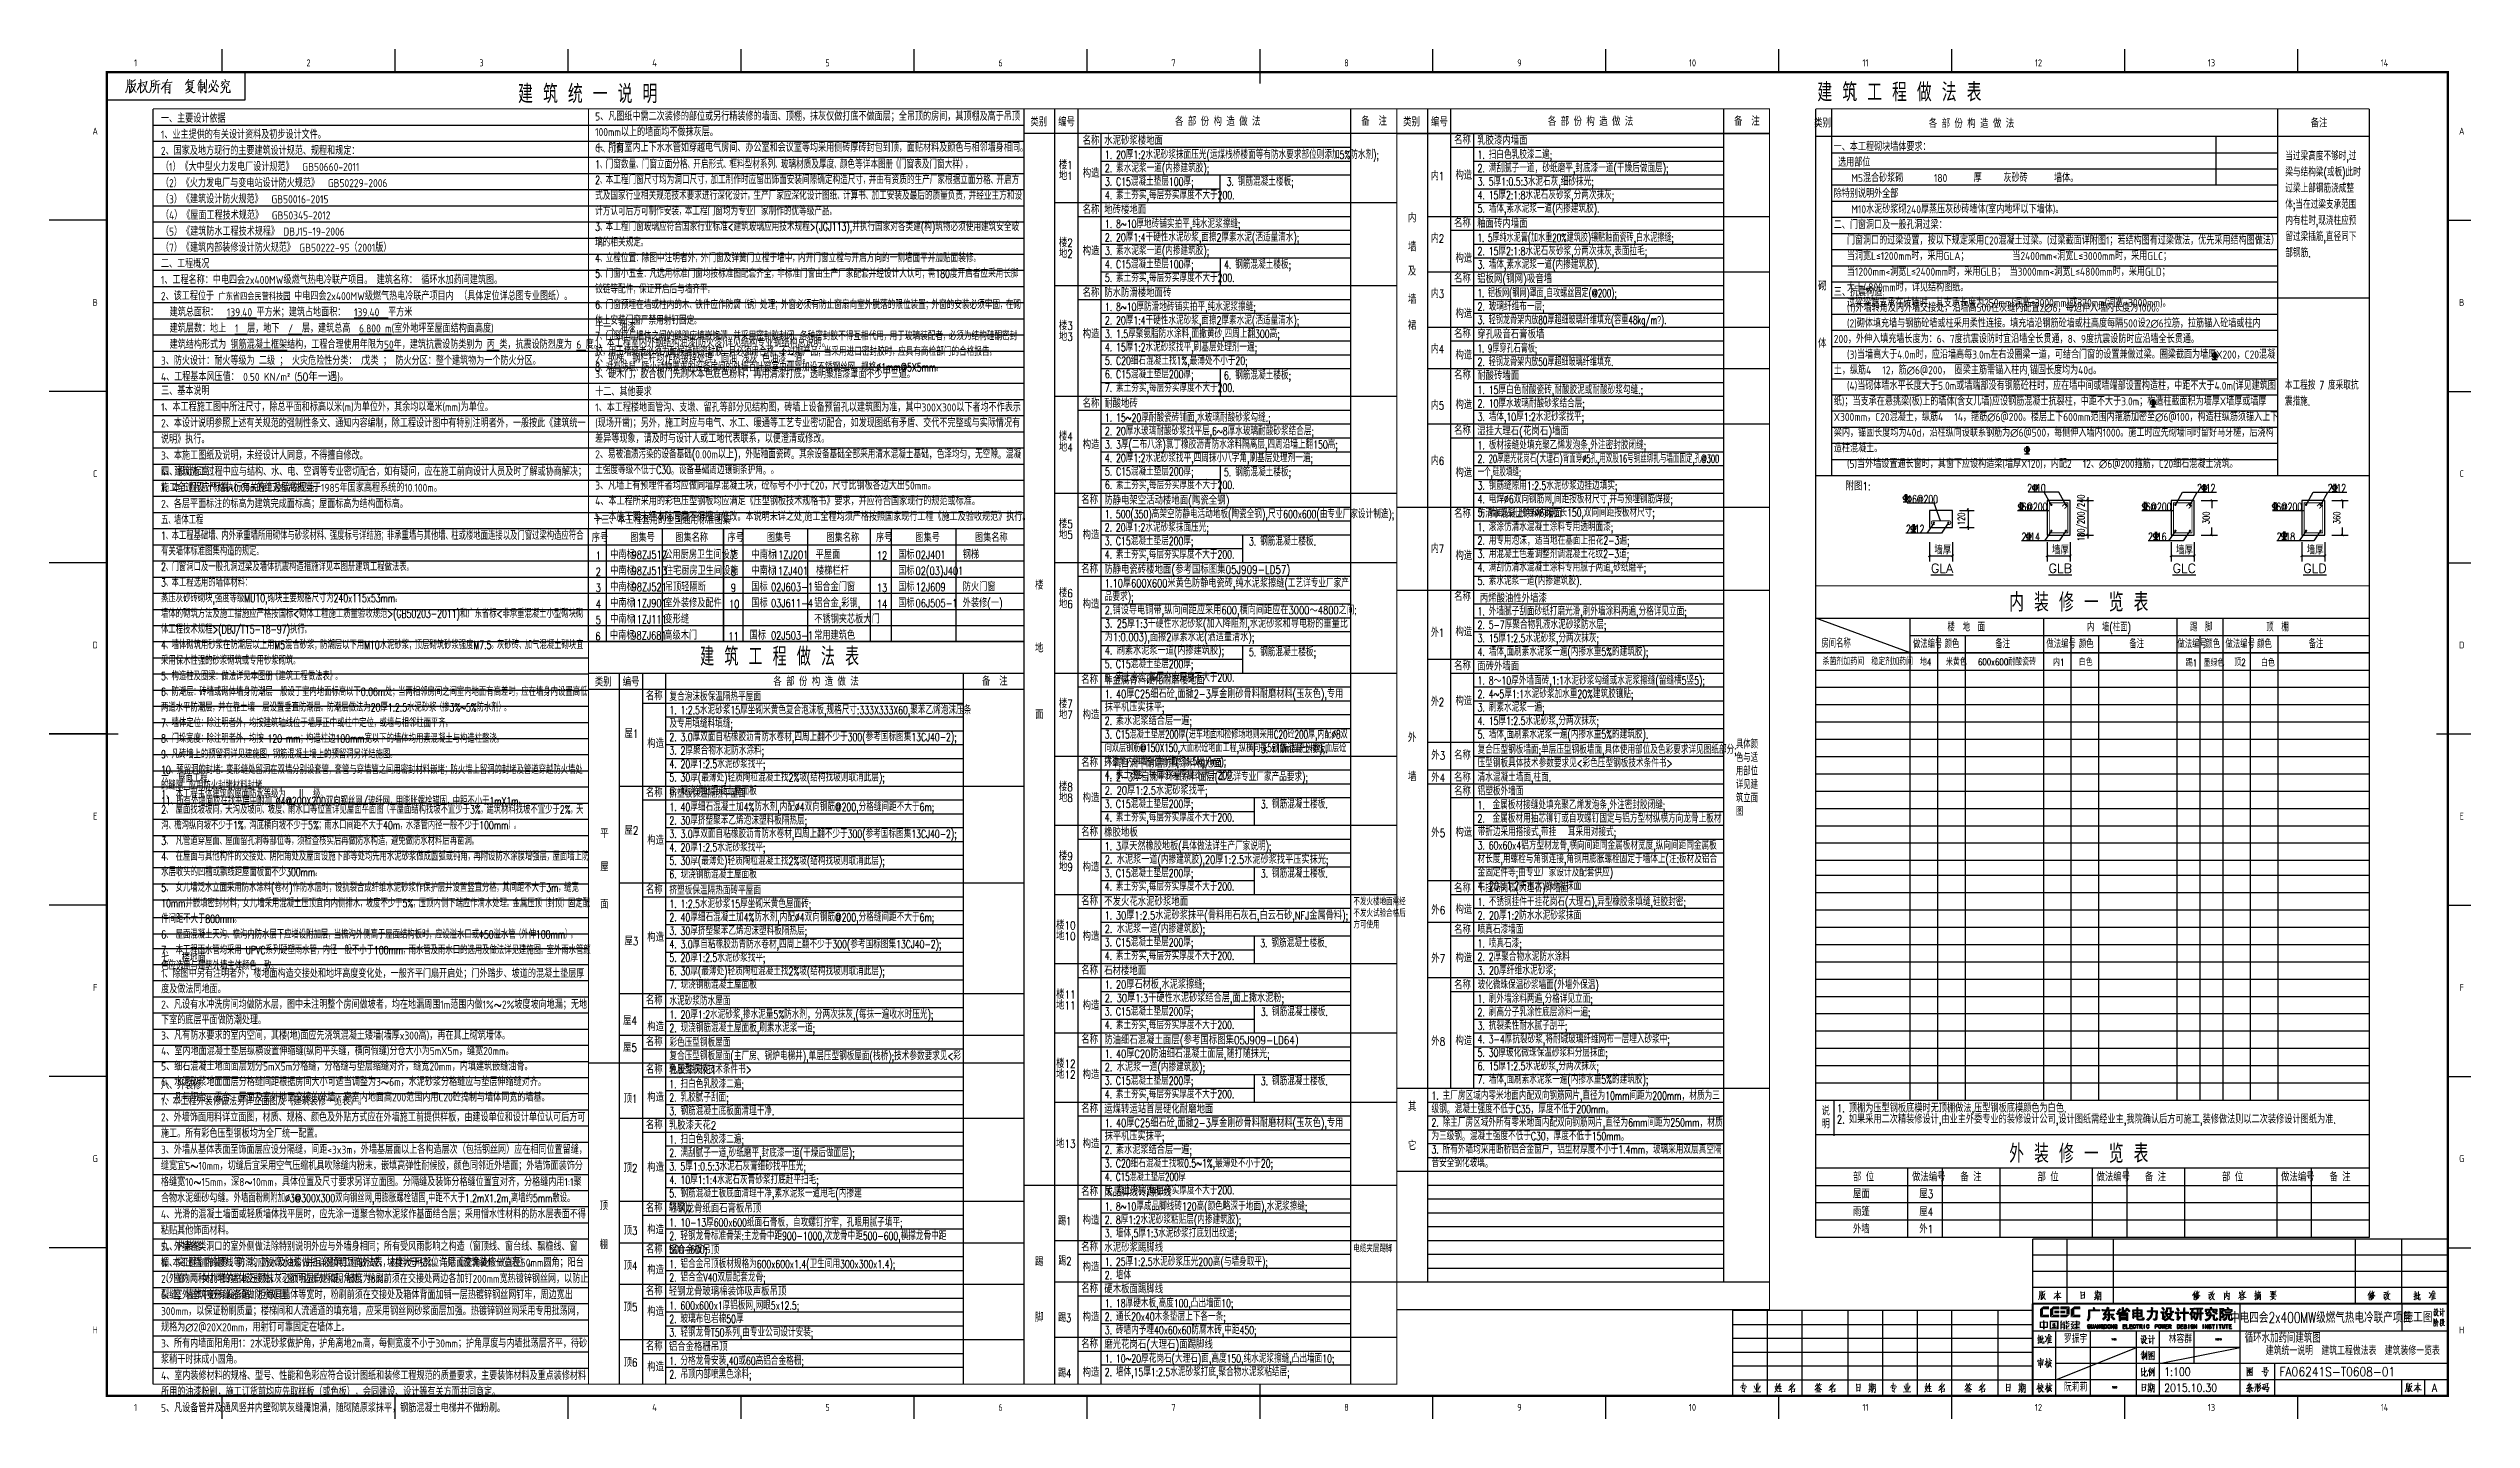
# Model space of a CAD drawing. Extents: x 43191 to 262577, y 21187 to 80637.
# Drawn here: x 43191 to 148241, y 21187 to 80637 of the extents above; entities that cross this region are included whole.
import ezdxf
from ezdxf.enums import TextEntityAlignment as Align

# ---------------------------------------------------------------- set-up
doc = ezdxf.new("R2010")
doc.units = 0
doc.header["$LTSCALE"] = 1000
doc.header["$MEASUREMENT"] = 0
for name, color, linetype in [('BAR', 1, 'Continuous'), ('HQ1', 7, 'Continuous'), ('HQ2', 7, 'Continuous'), ('NOTES', 4, 'Continuous'), ('PUB_DIM', 3, 'Continuous'), ('PUB_TEXT', 7, 'Continuous'), ('Version', 7, 'Continuous'), ('工程做法表', 161, 'Continuous')]:
    doc.layers.add(name, color=color, linetype=linetype)
doc.styles.add('BIGFONT', font='geditxt.shx', dxfattribs={"bigfont": 'haiwenhz.shx'})
doc.styles.add('DIM_FONT', font='simplex.shx', dxfattribs={"width": 0.7, "bigfont": 'gbcbig.shx'})
doc.styles.add('HZ', font='geditxt.shx', dxfattribs={"width": 0.7, "bigfont": 'hzfs_1.shx'})
doc.styles.add('ST', font='geditxt.shx', dxfattribs={"width": 0.8})
doc.styles.get("Standard").update_dxf_attribs({"font": 'gbenor.shx', "bigfont": 'gbcbig.shx'})
doc.styles.add('TK', font='GEDITXT.SHX', dxfattribs={"width": 0.85, "height": 3.5, "bigfont": 'DXT.SHX'})
doc.dimstyles.new('DIMN', dxfattribs={"dimtxt": 300, "dimasz": 100, "dimexe": 250, "dimexo": 300, "dimgap": 150, "dimtad": 1, "dimdec": 0, "dimzin": 0, "dimdsep": 46, "dimtxsty": 'DIM_FONT', "dimblk": 'ARCHTICK', "dimcen": 0.09, "dimazin": 2, "dimtfac": 1, "dimtdec": 0, "dimtix": 1, "dimtmove": 2, "dimatfit": 3, "dimfxl": 0, "dimtolj": 1, "dimtzin": 0, "dimarcsym": 0})

msp = doc.modelspace()

# ---------------------------------------------------------------- texts
at = {"layer": 'NOTES', "color": 3, "style": 'ST'}
for s, p in [('%%uGLA', (124804.6, 57897.5)), ('%%UGLB', (129903.7, 57897.5)), ('%%UGLC', (135281.3, 57897.5)), ('%%UGLD', (140946, 57897.5))]:
    msp.add_text(s, height=400, dxfattribs=at).set_placement(p)
at = {"layer": 'PUB_DIM', "color": 7, "insert": (131358.4, 60286.7), "char_height": 300, "attachment_point": 5, "rotation": 90, "style": 'DIM_FONT'}
msp.add_mtext('\\A1;180/200/240', dxfattribs=at)
at = {"layer": 'PUB_TEXT'}
for s, height, style, width, p in [('建 筑 统 一 说 明 ', 800, 'HZ', 0.8, (63554.9, 78265.5)), ('建 筑 工 程 做 法 表 ', 800, 'HZ', 0.8, (119881, 78337.3)), ('%%1316@200', 350, 'HZ', 0.7, (123776.6, 60917.3)), (' 6@200', 350, 'HZ', 0.7, (128563.4, 60582.5)), ('2 10', 350, 'HZ', 0.7, (128980.7, 61398.4)), (' 6@200', 350, 'HZ', 0.7, (133940.9, 60582.5)), ('2 12', 350, 'HZ', 0.7, (136342.8, 61398.4)), (' 6@200', 350, 'HZ', 0.7, (139605.6, 60582.5)), ('2 12', 350, 'HZ', 0.7, (142007.5, 61398.4)), ('2 12', 350, 'HZ', 0.7, (123721.9, 59625.6)), ('2 14', 350, 'HZ', 0.7, (128732.4, 59290.8)), ('2 16', 350, 'HZ', 0.7, (134218.8, 59290.8)), ('2 18', 350, 'HZ', 0.7, (139794, 59290.8)), (' 内 装 修 一 览 表 ', 800, 'HZ', 0.8, (127758.3, 56222.3)), ('建 筑 工 程 做 法 表 ', 800, 'BIGFONT', 0.8, (71445.9, 53870.9)), ('3. 钢筋混凝土楼板.', 350, 'HZ', 0.7, (95726, 41672.8)), (' 外 装 修 一 览 表 ', 800, 'HZ', 0.8, (127758.3, 32317.9)), ('1196', 75, 'HZ', 0.7, (132625.7, 24632.1)), ('X0210', 75, 'HZ', 0.7, (137128, 24626.4)), ('7592', 75, 'HZ', 0.7, (132657.3, 22546.2))]:
    msp.add_text(s, height=height, dxfattribs=dict(at, style=style, width=width)).set_placement(p)
at = {"layer": 'PUB_TEXT', "linetype": 'Continuous', "style": 'BIGFONT'}
for s, width, p in [('类别', 0.8, (86122.7, 77266)), ('编号', 0.8, (87330.9, 77266)), ('备  注', 0.8, (100662.4, 77296.8)), ('类别', 0.8, (102285.7, 77266)), ('编号', 0.8, (103494, 77266)), ('名称', 0.8, (104493.1, 76483.1)), ('备  注', 0.8, (116825.5, 77296.8)), ('类别', 0.8, (120105.2, 77216.1)), ('备注', 0.8, (141631.1, 77216.1)), ('楼1', 0.8, (87298.4, 75402.4)), ('地1', 0.8, (87298.4, 74934.4)), ('内1', 0.75, (103412.7, 74924.7)), ('内', 0.8, (102310.7, 73102.8)), ('内2', 0.75, (103412.7, 72220.7)), ('名称', 0.8, (104493.1, 72883.1)), ('楼2', 0.8, (87298.4, 72031.3)), ('地2', 0.8, (87298.4, 71563.3)), ('墙', 0.8, (102310.7, 71851.1)), ('及', 0.8, (102310.7, 70793.9)), ('名称', 0.8, (104493.1, 70483.1)), ('砌', 0.8, (120093.5, 70153.1)), ('墙', 0.8, (102310.7, 69575.9)), ('内3', 0.75, (103412.7, 69820.7)), ('楼3', 0.8, (87298.4, 68431.3)), ('地3', 0.8, (87298.4, 67963.3)), ('裙', 0.8, (102310.7, 68443.5)), ('名称', 0.8, (104493.1, 68083.1)), ('内4', 0.75, (103412.7, 67420.7)), ('体', 0.8, (120093.5, 67665)), ('名称', 0.8, (104493.1, 66283.1)), ('内5', 0.75, (103412.7, 64978.5)), ('名称', 0.8, (104493.1, 63883.1)), ('楼4', 0.8, (87298.4, 63631.3)), ('地4', 0.8, (87298.4, 63163.3)), ('内6', 0.75, (103412.7, 62578.5)), ('名称', 0.8, (88329, 60883.1)), ('楼5', 0.8, (87298.4, 59838.2)), ('名称', 0.8, (104493.1, 60283.1)), ('地5', 0.8, (87298.4, 59370.2)), ('内7', 0.75, (103412.7, 58767)), ('名称', 0.8, (88329, 57883.1)), ('楼', 0.8, (86146.7, 57179.8)), ('楼6', 0.8, (87298.4, 56838.2)), ('地6', 0.8, (87298.4, 56370.2)), ('名称', 0.8, (104493.1, 56683.1)), ('地', 0.8, (86146.7, 54452.5)), ('外1', 0.75, (103412.7, 55124.7)), ('名称', 0.8, (104493.1, 53683.1)), ('类别', 0.8, (67242, 52983.1)), ('编号', 0.8, (68450.2, 52983.1)), ('名称', 0.8, (69454.8, 52383.1)), ('备  注', 0.8, (84219.4, 53013.9)), ('名称', 0.8, (88329, 53083.1)), ('面', 0.8, (86146.7, 51567.5)), ('楼7', 0.8, (87298.4, 52038.2)), ('地7', 0.8, (87298.4, 51570.2)), ('外2', 0.75, (103412.7, 52124.7)), ('屋1', 0.8, (68464.6, 50751.8)), ('外', 0.8, (102310.7, 50566.6)), ('名称', 0.8, (88329, 49483.1)), ('外3', 0.8, (103441.5, 49801.5)), ('名称', 0.8, (104493.1, 49807)), ('名称', 0.8, (69454.8, 48183.1)), ('楼8', 0.8, (87298.4, 48438.2)), ('地8', 0.8, (87298.4, 47970.2)), ('墙', 0.8, (102310.7, 48878)), ('外4', 0.8, (103441.5, 48840.7)), ('名称', 0.8, (104493.1, 48846.1)), ('名称', 0.8, (104493.1, 48246.1)), ('平', 0.8, (67293.5, 46404.1)), ('屋2', 0.8, (68464.6, 46551.8)), ('名称', 0.8, (88329, 46483.1)), ('外5', 0.8, (103441.5, 46444.1)), ('屋', 0.8, (67293.5, 44964.8)), ('楼9', 0.8, (87298.4, 45438.2)), ('地9', 0.8, (87298.4, 44970.2)), ('名称', 0.8, (69454.8, 43983.1)), ('名称', 0.8, (104493.1, 44046.1)), ('面', 0.8, (67293.5, 43347)), ('名称', 0.8, (88329, 43483.1)), ('外6', 0.8, (103441.5, 43095.8)), ('屋3', 0.8, (68464.6, 41751.8)), ('楼10', 0.8, (87298.4, 42438.2)), ('地10', 0.8, (87298.4, 41970.2)), ('名称', 0.8, (104493.1, 42246.1)), ('外7', 0.8, (103441.5, 40995.8)), ('名称', 0.8, (88329, 40483.1)), ('名称', 0.8, (104493.1, 39846.1)), ('名称', 0.8, (69454.8, 39183.1)), ('楼11', 0.8, (87298.4, 39438.2)), ('地11', 0.8, (87298.4, 38970.2)), ('屋4', 0.8, (68403.2, 38307.1)), ('名称', 0.8, (88329, 37483.1)), ('屋5', 0.8, (68403.2, 37137.3)), ('名称', 0.8, (69454.8, 37383.1)), ('楼12', 0.8, (87298.4, 36438.2)), ('外8', 0.8, (103441.5, 37405.7)), ('名称', 0.8, (69454.8, 36183.1)), ('地12', 0.8, (87298.4, 35970.2)), ('顶1', 0.8, (68424.1, 34924.3)), ('名称', 0.8, (88329, 34483.1)), ('其', 0.8, (102310.7, 34562.6)), ('名称', 0.8, (69454.8, 33783.1)), ('地13', 0.8, (87298.4, 32970.2)), ('它', 0.8, (102310.7, 32874)), ('顶2', 0.8, (68424.1, 31912.3)), ('顶', 0.8, (67266, 30272.6)), ('名称', 0.8, (69454.8, 30183.1)), ('名称', 0.8, (88329, 30883.1)), ('顶3', 0.8, (68424.1, 29200.3)), ('踢1', 0.75, (87248.6, 29615.9)), ('棚', 0.8, (67266, 28584)), ('名称', 0.8, (69454.8, 28383.1)), ('名称', 0.8, (88329, 28483.1)), ('顶4', 0.8, (68424.1, 27680.9)), ('踢', 0.8, (86146.7, 27843)), ('踢2', 0.75, (87259.1, 27876.8)), ('名称', 0.8, (69454.8, 26583.1)), ('名称', 0.8, (88329, 26683.1)), ('顶5', 0.8, (68424.1, 25880.9)), ('脚', 0.8, (86146.7, 25430.6)), ('踢3', 0.75, (87248.6, 25415.9)), ('名称', 0.8, (69454.8, 24183.1)), ('名称', 0.8, (88329, 24283.1)), ('顶6', 0.8, (68424.1, 23480.9)), ('踢4', 0.75, (87248.6, 23015.9))]:
    msp.add_text(s, height=350, dxfattribs=dict(at, width=width)).set_placement(p, align=Align.CENTER)
at = {"layer": 'PUB_TEXT', "linetype": 'Continuous'}
for s, height, style, width, p in [('名称', 350, 'BIGFONT', 0.8, (88023.2, 76462.9)), ('水泥砂浆楼地面', 350, 'BIGFONT', 0.8, (88962.1, 76462.9)), ('各 部 份 构 造 做 法', 350, 'BIGFONT', 0.8, (92034.1, 77285.2)), ('乳胶漆内墙面', 350, 'BIGFONT', 0.8, (105132.1, 76464)), ('各 部 份 构 造 做 法', 350, 'BIGFONT', 0.8, (108197.2, 77285.2)), ('各 部 份 构 造 做 法', 350, 'BIGFONT', 0.8, (124711.4, 77195)), ('构造', 350, 'BIGFONT', 0.8, (88029.6, 75046.1)), ('构造', 350, 'BIGFONT', 0.8, (104189.5, 74959.4)), ('名称', 350, 'BIGFONT', 0.8, (88023.2, 73462.9)), ('地砖楼地面', 350, 'BIGFONT', 0.8, (88962.1, 73462.9)), ('釉面砖内墙面', 350, 'BIGFONT', 0.8, (105132.1, 72864)), ('构造', 350, 'BIGFONT', 0.8, (88029.6, 71675)), ('构造', 350, 'BIGFONT', 0.8, (104189.5, 71359.4)), ('铝板网(钢网)吸音墙', 350, 'BIGFONT', 0.8, (105132.1, 70464)), ('名称', 350, 'BIGFONT', 0.8, (88023.2, 69862.9)), ('防水防滑楼地面砖', 350, 'BIGFONT', 0.8, (88962.1, 69862.9)), ('构造', 350, 'BIGFONT', 0.8, (104189.5, 68959.4)), ('构造', 350, 'BIGFONT', 0.8, (88029.6, 68075)), ('穿孔吸音石膏板墙', 350, 'BIGFONT', 0.8, (105132.1, 68064)), ('构造', 350, 'BIGFONT', 0.8, (104189.5, 67159.4)), ('耐酸砖墙面', 350, 'BIGFONT', 0.8, (105132.1, 66264)), ('名称', 350, 'BIGFONT', 0.8, (88023.2, 65062.9)), ('耐酸地砖', 350, 'BIGFONT', 0.8, (88962.1, 65062.9)), ('构造', 350, 'BIGFONT', 0.8, (104189.5, 65013.1)), ('湿挂大理石(花岗石)墙面', 350, 'BIGFONT', 0.8, (105132.1, 63864)), ('构造', 350, 'BIGFONT', 0.8, (88029.6, 63275)), ('构造', 350, 'BIGFONT', 0.8, (104189.5, 62064.7)), ('防静电架空活动楼地面(陶瓷全钢) ', 350, 'BIGFONT', 0.8, (88960, 60863.9)), ('附图1:', 350, 'BIGFONT', 0.8, (121104.6, 61479.9)), ('序号', 350, 'HZ', 0.75, (66747.4, 59239.2)), ('中南标', 350, 'HZ', 0.75, (67546.7, 58510.2)), ('图集号', 350, 'HZ', 0.75, (68414.5, 59239.2)), ('98ZJ512', 350, 'HZ', 0.75, (68472, 58510.2)), ('公用厨房卫生间设施', 350, 'HZ', 0.75, (69890.8, 58510.2)), ('图集名称', 350, 'HZ', 0.75, (70365.4, 59239.2)), ('序号', 350, 'HZ', 0.75, (72631.2, 59239.2)), ('中南标', 350, 'HZ', 0.75, (73678.3, 58510.2)), ('图集号', 350, 'HZ', 0.75, (74334.6, 59239.2)), ('11ZJ201', 350, 'HZ', 0.75, (74603.5, 58510.2)), ('平屋面', 350, 'HZ', 0.75, (76454.7, 58510.2)), ('图集名称', 350, 'HZ', 0.75, (76919.3, 59239.2)), ('序号', 350, 'HZ', 0.75, (79069.1, 59239.2)), ('国标', 350, 'HZ', 0.75, (80027.7, 58510.2)), ('图集号', 350, 'HZ', 0.75, (80772.5, 59239.2)), ('02J401', 350, 'HZ', 0.75, (80783.1, 58510.2)), ('钢梯', 350, 'HZ', 0.75, (82828.3, 58510.2)), ('图集名称', 350, 'HZ', 0.75, (83357.2, 59239.2)), ('构造', 350, 'BIGFONT', 0.8, (88025.5, 59359.4)), ('构造', 350, 'BIGFONT', 0.8, (104189.5, 58465.9)), ('墙厚', 350, 'BIGFONT', 0.8, (124955.2, 58705.6)), ('墙厚', 350, 'BIGFONT', 0.8, (130054.3, 58705.6)), ('墙厚', 350, 'BIGFONT', 0.8, (135431.9, 58705.6)), ('墙厚', 350, 'BIGFONT', 0.8, (141096.6, 58705.6)), ('2', 350, 'HZ', 0.75, (66915.4, 57774.3)), ('1', 350, 'HZ', 0.75, (66915.4, 58474.3)), ('中南标', 350, 'HZ', 0.75, (67546.7, 57810.2)), ('98ZJ513', 350, 'HZ', 0.75, (68472, 57810.2)), ('住宅厨房卫生间设施', 350, 'HZ', 0.75, (69915.4, 57810.2)), ('8', 350, 'HZ', 0.75, (72773.7, 57774.3)), ('7', 350, 'HZ', 0.75, (72774.8, 58474.3)), ('中南标', 350, 'HZ', 0.75, (73668.7, 57810.2)), ('11ZJ401', 350, 'HZ', 0.75, (74594, 57810.2)), ('楼梯栏杆', 350, 'HZ', 0.75, (76469.3, 57810.2)), ('12', 350, 'HZ', 0.75, (79104.1, 58474.3)), ('国标', 350, 'HZ', 0.75, (80027.7, 57810.2)), ('02(03)J401', 350, 'HZ', 0.75, (80783.1, 57810.2)), ('防静电瓷砖楼地面(参考国标图集05J909-LD57) ', 350, 'BIGFONT', 0.8, (88960, 57863.9)), ('3', 350, 'HZ', 0.75, (66915.4, 57074.3)), ('中南标', 350, 'HZ', 0.75, (67543.8, 56410.2)), ('中南标', 350, 'HZ', 0.75, (67546.7, 57110.2)), ('98ZJ521', 350, 'HZ', 0.75, (68472, 57110.2)), ('11ZJ901', 350, 'HZ', 0.75, (68469.1, 56410.2)), ('室外装修及配件', 350, 'HZ', 0.75, (69899.7, 56410.2)), ('吊顶轻隔断', 350, 'HZ', 0.75, (69915.4, 57110.2)), ('9', 350, 'HZ', 0.75, (72773.7, 57074.3)), ('国标', 350, 'HZ', 0.75, (73662, 57110.2)), ('国标', 350, 'HZ', 0.75, (73662, 56410.2)), ('02J603-1', 350, 'HZ', 0.75, (74515.1, 57110.2)), ('03J611-4', 350, 'HZ', 0.75, (74515.1, 56410.2)), ('铝合金门窗', 350, 'HZ', 0.75, (76390.4, 57110.2)), ('铝合金,彩钢,', 350, 'HZ', 0.75, (76390.4, 56410.2)), ('13', 350, 'HZ', 0.75, (79104.1, 57074.3)), ('国标', 350, 'HZ', 0.75, (80027.7, 57110.2)), ('国标', 350, 'HZ', 0.75, (80027.7, 56410.2)), ('06J505-1', 350, 'HZ', 0.75, (80783.1, 56410.2)), ('12J609', 350, 'HZ', 0.75, (80783.1, 57110.2)), ('外装修(一)', 350, 'HZ', 0.75, (82828.3, 56410.2)), ('防火门窗', 350, 'HZ', 0.75, (82828.3, 57110.2)), ('构造', 350, 'BIGFONT', 0.8, (88025.5, 56359.4)), ('丙烯酸油性外墙漆', 350, 'BIGFONT', 0.8, (105244.1, 56618.2)), ('4', 350, 'HZ', 0.75, (66915.4, 56374.3)), ('5', 350, 'HZ', 0.75, (66915.4, 55674.3)), ('中南标', 350, 'HZ', 0.75, (67543.8, 55710.2)), ('11ZJ111', 350, 'HZ', 0.75, (68469.1, 55710.2)), ('变形缝', 350, 'HZ', 0.75, (69899.7, 55710.2)), ('10', 350, 'HZ', 0.75, (72695.8, 56374.3)), ('不锈钢夹芯板大门', 350, 'HZ', 0.75, (76390.4, 55710.2)), ('14', 350, 'HZ', 0.75, (79104.1, 56374.3)), ('楼  地  面', 350, 'BIGFONT', 0.7, (125522.1, 55364.2)), ('内  墙(柱面)', 350, 'BIGFONT', 0.7, (131568.2, 55364.2)), ('踢  脚', 350, 'BIGFONT', 0.7, (136035.6, 55364.2)), ('顶  棚', 350, 'BIGFONT', 0.7, (139343.2, 55364.2)), ('6', 350, 'HZ', 0.75, (66899.2, 54974.3)), ('中南标', 350, 'HZ', 0.75, (67534.7, 55010.2)), ('98ZJ681', 350, 'HZ', 0.75, (68460, 55010.2)), ('高级木门', 350, 'HZ', 0.75, (69895.3, 55010.2)), ('11', 350, 'HZ', 0.75, (72666.3, 54974.3)), ('国标', 350, 'HZ', 0.75, (73589.8, 55010.2)), ('02J503-1', 350, 'HZ', 0.75, (74515.1, 55010.2)), ('常用建筑色', 350, 'HZ', 0.75, (76390.4, 55010.2)), ('构造', 350, 'BIGFONT', 0.8, (104189.5, 55159.4)), ('房间名称', 350, 'BIGFONT', 0.7, (120055.1, 54662.7)), ('做法编号', 350, 'BIGFONT', 0.7, (124023.1, 54636.8)), ('颜色', 350, 'BIGFONT', 0.7, (125394.6, 54636.8)), ('备注', 350, 'BIGFONT', 0.7, (127593.8, 54636.8)), ('做法编号', 350, 'BIGFONT', 0.7, (129810.9, 54636.8)), ('颜色', 350, 'BIGFONT', 0.7, (131217.3, 54636.8)), ('备注', 350, 'BIGFONT', 0.7, (133402.3, 54636.8)), ('做法编号', 350, 'BIGFONT', 0.7, (135492.4, 54636.8)), ('颜色', 350, 'BIGFONT', 0.7, (136698.8, 54636.8)), ('做法编号', 350, 'BIGFONT', 0.7, (137574.1, 54636.8)), ('颜色', 350, 'BIGFONT', 0.7, (138945.3, 54636.8)), ('备注', 350, 'BIGFONT', 0.7, (141177.3, 54636.8)), ('面砖外墙面', 350, 'BIGFONT', 0.8, (105132.1, 53664)), ('杀菌剂加药间  稳定剂加药间', 298.144, 'HZ', 0.75, (120100.2, 53905.8)), ('地4', 298.14, 'HZ', 0.75, (124323.3, 53888.5)), ('米黄色', 298.14, 'HZ', 0.75, (125453.3, 53882)), ('600x600耐酸瓷砖', 298.144, 'HZ', 0.75, (126841.8, 53889.9)), ('内1', 298.14, 'HZ', 0.75, (130096.6, 53866.4)), ('白色', 298.14, 'HZ', 0.75, (131211.7, 53874.9)), ('踢1', 298.14, 'HZ', 0.75, (135858.3, 53845.2)), ('墨绿色', 298.14, 'HZ', 0.75, (136623.6, 53843.2)), ('顶2', 298.14, 'HZ', 0.75, (137956.4, 53868.8)), ('白色', 298.14, 'HZ', 0.75, (139109.8, 53850.2)), ('各 部 份 构 造 做 法', 350, 'BIGFONT', 0.8, (74618.5, 53002.3)), ('非金属骨料硬化耐磨楼地面 ', 350, 'BIGFONT', 0.8, (88960, 53063.9)), ('构造', 350, 'BIGFONT', 0.8, (104189.5, 52159.4)), ('构造', 350, 'BIGFONT', 0.8, (88025.5, 51559.4)), ('构造', 350, 'BIGFONT', 0.8, (69151.2, 50316.7)), ('环氧自流平耐磨防腐涂料楼地面 ', 350, 'BIGFONT', 0.8, (88960, 49463.9)), ('构造', 350, 'BIGFONT', 0.8, (88025.5, 47959.4)), ('构造', 350, 'BIGFONT', 0.8, (69151.2, 46116.7)), ('橡胶地板', 350, 'BIGFONT', 0.8, (88960, 46463.9)), ('构造', 350, 'BIGFONT', 0.8, (104189.5, 46468.2)), ('构造', 350, 'BIGFONT', 0.8, (88025.5, 44959.4)), ('不发火花水泥砂浆地面', 350, 'BIGFONT', 0.8, (88960, 43463.9)), ('构造', 350, 'BIGFONT', 0.8, (104189.5, 43119.9)), ('构造', 350, 'BIGFONT', 0.8, (69151.2, 41916.7)), ('构造', 350, 'BIGFONT', 0.8, (88025.5, 41959.4)), ('构造', 350, 'BIGFONT', 0.8, (104189.5, 41019.9)), ('石材楼地面', 350, 'BIGFONT', 0.8, (88960, 40463.9)), ('构造', 350, 'BIGFONT', 0.8, (88025.5, 38959.4)), ('构造', 350, 'BIGFONT', 0.8, (69151.2, 38036.2)), ('防油细石混凝土面层(参考国标图集05J909-LD64)', 350, 'BIGFONT', 0.8, (88960, 37463.9)), ('构造', 350, 'BIGFONT', 0.8, (104189.5, 37429.8)), ('乳胶漆天花1', 350, 'BIGFONT', 0.8, (70085.7, 36163.9)), ('构造', 350, 'BIGFONT', 0.8, (88025.5, 35959.4)), ('构造', 350, 'BIGFONT', 0.8, (69151.2, 34978.1)), ('运煤转运站首层硬化耐磨地面', 350, 'BIGFONT', 0.8, (88960, 34463.9)), ('说', 350, 'BIGFONT', 0.8, (120059.2, 34382.4)), ('1. 顶棚为压型钢板底模时无顶棚做法,压型钢板底模颜色为白色.', 350, 'HZ', 0.75, (120728.4, 34511.1)), ('乳胶漆天花2', 350, 'BIGFONT', 0.8, (70085.7, 33763.9)), ('明', 350, 'BIGFONT', 0.8, (120059.2, 33822.9)), ('2. 如果采用二次精装修设计,由业主外委专业的装修设计公司,设计图纸需经业主,我院确认后方可施工,装修做法则以二次装修设计图纸为准.', 350, 'HZ', 0.75, (120728.4, 34028.1)), ('构造', 350, 'BIGFONT', 0.8, (88025.5, 32959.4)), ('构造', 350, 'BIGFONT', 0.8, (69151.2, 31944.3)), ('部 位', 350, 'BIGFONT', 0.8, (121423.1, 31521.1)), ('做法编号', 350, 'BIGFONT', 0.8, (123980.3, 31521.1)), ('备 注', 350, 'BIGFONT', 0.8, (126078.9, 31521.1)), ('部 位', 350, 'BIGFONT', 0.8, (129423.1, 31521.1)), ('做法编号', 350, 'BIGFONT', 0.8, (131980.3, 31521.1)), ('备 注', 350, 'BIGFONT', 0.8, (134078.9, 31521.1)), ('部 位', 350, 'BIGFONT', 0.8, (137423.1, 31521.1)), ('做法编号', 350, 'BIGFONT', 0.8, (139980.3, 31521.1)), ('备 注', 350, 'BIGFONT', 0.8, (142078.9, 31521.1)), ('轻钢龙骨纸面石膏板吊顶', 350, 'BIGFONT', 0.8, (70085.7, 30163.9)), ('成品脚线砖踢脚线', 350, 'BIGFONT', 0.8, (88968, 30864)), ('屋面', 350, 'BIGFONT', 0.8, (121423.1, 30791.7)), ('屋3', 350, 'BIGFONT', 0.8, (124296.4, 30791.7)), ('构造', 350, 'BIGFONT', 0.8, (69151.2, 29232.4)), ('构造', 350, 'BIGFONT', 0.8, (88025.5, 29650.5)), ('外墙', 350, 'BIGFONT', 0.8, (121423.1, 29268.9)), ('雨篷', 350, 'BIGFONT', 0.8, (121423.1, 30018.9)), ('屋4', 350, 'BIGFONT', 0.8, (124296.4, 30018.9)), ('外1', 350, 'BIGFONT', 0.8, (124296.4, 29268.9)), ('铝合金板吊顶', 350, 'BIGFONT', 0.8, (70085.7, 28363.9)), ('水泥砂浆踢脚线', 350, 'BIGFONT', 0.8, (88968, 28464)), ('构造', 350, 'BIGFONT', 0.8, (69151.2, 27489.1)), ('构造', 350, 'BIGFONT', 0.8, (88025.5, 27618.7)), ('轻钢龙骨玻璃棉装饰吸声板吊顶', 350, 'BIGFONT', 0.8, (70085.7, 26563.9)), ('硬木板面踢脚线 ', 350, 'BIGFONT', 0.8, (88968, 26664)), ('构造', 350, 'BIGFONT', 0.8, (69151.2, 25689.1)), ('构造', 350, 'BIGFONT', 0.8, (88025.5, 25450.5)), ('铝合金格栅吊顶', 350, 'BIGFONT', 0.8, (70085.7, 24163.9)), ('磨光花岗石(大理石)面踢脚线', 350, 'BIGFONT', 0.8, (88968, 24264)), ('循环水加药间建筑图', 403.2, 'BIGFONT', 0.7, (138403.7, 24521.9)), ('构造', 350, 'BIGFONT', 0.8, (69151.2, 23289.1)), ('构造', 350, 'BIGFONT', 0.8, (88025.5, 23050.5))]:
    msp.add_text(s, height=height, dxfattribs=dict(at, style=style, width=width)).set_placement(p)
at = {"layer": 'PUB_TEXT'}
for s, p in [('罗振宇', (130570.8, 24513.7)), ('林容群', (135111, 24505.1)), ('阮莉莉', (130570.8, 22413.7))]:
    msp.add_text(s, height=337.59, dxfattribs=at).set_placement(p)
at = {"layer": 'PUB_TEXT', "linetype": 'Continuous', "char_height": 350, "attachment_point": 1}
for s, insert, width, line_spacing_factor, style in [('{\\Fgbenor,gbcbig|c134;一、主要设计依据\\P1、业主提供的有关设计资料及初步设计文件。\\P2、国家及地方现行的主要建筑设计规范、规程和规定：\\P（1）《大中型火力发电厂设计规范》  GB50660-2011\\P（2）《火力发电厂与变电站设计防火规范》  GB50229-2006\\P（3）《建筑设计防火规范》  GB50016-2015\\P（4）《屋面工程技术规范》  GB50345-2012\\P（5）《建筑防水工程技术规程》 DBJ15-19-2006\\P（7）《建筑内部装修设计防火规范》 GB50222-95（2001版）}', (48067.3, 77773.3), 18533.418, 1.2, 'BIGFONT'), ('{\\Fgbenor,gbcbig|c134;\\W1;5、凡图纸中需二次装修的部位或另行精装修的墙面、顶棚，抹灰仅做打底不做面层；全吊顶的房间，其顶棚及高于吊顶100mm以上的墙面均不做抹灰层。\\P6、所有室内上下水水管如穿越电气房间、办公室和会议室等均采用侧砖厚砖封包到顶，面贴材料及颜色与相邻墙身相同。}', (66891.5, 77862.1), 18587.731, 1.16, 'HZ'), ('十{\\Fgbenor,gbcbig|c134;、}门窗\\P1{\\Fgbenor,gbcbig|c134;、}门窗数量{\\Fgbenor,gbcbig|c134;、}门窗立面分格{\\Fgbenor,gbcbig|c134;、}开启形式{\\Fgbenor,gbcbig|c134;、}框料型材系列{\\Fgbenor,gbcbig|c134;、}玻璃材质及厚度{\\Fgbenor,gbcbig|c134;、}颜色等详本图册{\\Fgbenor,gbcbig|c134;《}门窗表及门窗大样{\\Fgbenor,gbcbig|c134;》。}\\P2{\\Fgbenor,gbcbig|c134;、}本工程门窗尺寸均为洞口尺寸{\\Fgbenor,gbcbig|c134;，}加工制作时应留出饰面安装间隙确定构造尺寸{\\Fgbenor,gbcbig|c134;，}并由有资质的生产厂家根据立面分格{\\Fgbenor,gbcbig|c134;、}开启方式及国家行业相关规范技术要求进行深化设计{\\Fgbenor,gbcbig|c134;。}生产厂家应深化设计图纸{\\Fgbenor,gbcbig|c134;、}计算书{\\Fgbenor,gbcbig|c134;、}加工安装及最后的质量负责{\\Fgbenor,gbcbig|c134;，}并经业主方和设计方认可后方可制作安装{\\Fgbenor,gbcbig|c134;，}本工程门窗均为专业厂家制作的优等级产品{\\Fgbenor,gbcbig|c134;。}\\P3{\\Fgbenor,gbcbig|c134;、}本工程门窗玻璃应符合国家行业标准<建筑玻璃应用技术规程>(JGJ113),并执行国家对各类建(构)筑物必须使用建筑安全玻璃的相关规定{\\Fgbenor,gbcbig|c134;。}\\P4{\\Fgbenor,gbcbig|c134;、}立樘位置{\\Fgbenor,gbcbig|c134;：}除图中注明者外{\\Fgbenor,gbcbig|c134;，}外门窗及弹簧门立樘于墙中{\\Fgbenor,gbcbig|c134;，}内开门窗立樘与开启方向的一侧墙面平并加贴面装修{\\Fgbenor,gbcbig|c134;。}\\P5{\\Fgbenor,gbcbig|c134;、}门窗小五金{\\Fgbenor,gbcbig|c134;：}凡选用标准门窗均按标准图配套齐全{\\Fgbenor,gbcbig|c134;，}非标准门窗由生产厂家配套并经设计人认可{\\Fgbenor,gbcbig|c134;；}需180度开启者应采用长脚铰链等配件{\\Fgbenor,gbcbig|c134;，}保证开启后与墙齐平{\\Fgbenor,gbcbig|c134;。}\\P6{\\Fgbenor,gbcbig|c134;、}门窗预埋在墙或柱内的木{\\Fgbenor,gbcbig|c134;、}铁件应作防腐{\\Fgbenor,gbcbig|c134;（}锈{\\Fgbenor,gbcbig|c134;）}处理{\\Fgbenor,gbcbig|c134;；}外窗必须有防止窗扇向室外脱落的限位装置{\\Fgbenor,gbcbig|c134;；}外窗的安装必须牢固{\\Fgbenor,gbcbig|c134;，}在砌体上安装门窗严禁用射钉固定{\\Fgbenor,gbcbig|c134;。}\\P7{\\Fgbenor,gbcbig|c134;、}门窗框与墙体之间的缝隙应填嵌饱满{\\Fgbenor,gbcbig|c134;，}并采用密封胶封闭{\\Fgbenor,gbcbig|c134;。}各种密封胶不得互相代用{\\Fgbenor,gbcbig|c134;，}用于玻璃装配者{\\Fgbenor,gbcbig|c134;，}必须为结构硅酮密封胶{\\Fgbenor,gbcbig|c134;，}用于堵缝者必须为耐候硅酮密封胶{\\Fgbenor,gbcbig|c134;，}且必须用合格{\\Fgbenor,gbcbig|c134;、}不过期产品{\\Fgbenor,gbcbig|c134;；}当采用进口密封胶时{\\Fgbenor,gbcbig|c134;，}应具有商检部门的合格报告{\\Fgbenor,gbcbig|c134;。}\\P8{\\Fgbenor,gbcbig|c134;、}对有防鼠{\\Fgbenor,gbcbig|c134;、}防小动物要求的设备房间的外墙百叶窗室内侧需加设不锈钢丝网{\\Fgbenor,gbcbig|c134;，}规格∅1mm@5X5mm{\\Fgbenor,gbcbig|c134;。}', (66891.5, 76462.1), 18587.731, 1.16, 'HZ'), ('\\A1;{\\Fgbenor,gbcbig|c134;一、本工程砌块墙体要求：                                                                                 选用部位\\P    M5混合砂浆砌 \\C6;      180      \\C256;厚     灰砂砖      墙体。                                             除特别说明外全部\\P    M10水泥砂浆砌240厚蒸压灰砂砖墙体(室内地坪以下墙体)。\\P二、门窗洞口及一般孔洞过梁：  \\P   门窗洞口的过梁设置，按以下规定采用C20混凝土过梁。(过梁截面详附图1；若结构图有过梁做法，优先采用结构图做法）  \\P   当洞宽L≤1200mm时，采用GLA；          当2400mm<洞宽L≤3000mm时，采用GLC；\\P   当1200mm<洞宽L≤2400mm时，采用GLB； 当3000mm<洞宽L≤4800mm时，采用GLD； \\P   大于4800mm时，详见结构图纸。\\P   过梁梁端支承在砖墙时，其支承长度为250mm(洞宽≤3000mm)或370mm(洞宽>3000mm)。}', (120589, 76546.9), 19243.407, 1.16, 'BIGFONT'), ('当过梁高度不够时,过梁与结构梁(或板)此时过梁上部钢筋浇成整体;当在过梁支承范围内有柱时,现浇柱应预留过梁插筋,直径同下部钢筋.', (140169, 76142.2), 3394.279, 1.2, 'HZ'), ('{\\Fgbenor,gbcbig|c134;二、工程概况\\P1、工程名称：中电四会2x400MW级燃气热电冷联产项目。 建筑名称： \\C6;循环水加药间\\C256;建筑图。\\P2、该工程位于\\Fgbenor|c134; \\Fgeditxt,dxt|c134;\\H0.8571x;\\W0.8;广东省四会民营科技园 \\Fgbenor,gbcbig|c134;\\H1.167x;\\W1;中电四会2x400MW级燃气热电冷联产项目内} {\\Fgbenor,gbcbig|c134;（具体定位详总图专业图纸）。\\P  建筑总面积： \\A1;\\L\\C6; 139.40 \\A0;\\l\\C256;平方米；建筑占地面积： \\A1;\\L\\C6; 139.40  \\A0;\\l\\C256;平方米                                   \\P  建筑层数：地上\\L  1  \\l层，地下\\L  /  \\l层，建筑总高 \\L\\C6; 6.800 \\C256;m\\l(室外地坪至屋面结构面高度)\\P  建筑结构形式为\\L \\C6;钢筋混凝土框架\\l\\C256;结构，工程合理使用年限为\\L\\C6;50\\l\\C256;年，建筑抗震设防类别为\\L\\C6; 丙 \\l\\C256;类，抗震设防烈度为\\L 6 \\l度。\\P3、防火设计：耐火等级为 二级 ； 火灾危险性分类：\\C6; }戊{\\Fgbenor,gbcbig|c134;\\H0.9997x;类\\C6; \\C256;； 防火分区：整个建筑物为一个防火分区。      \\P4、工程基本风压值： \\C6;0.50 \\C256;KN/m²\\C6; (\\Fgeditxt|c0;\\W0.8;\\C256;50}年一遇{\\Fgbenor,gbcbig|c134;\\C6;)\\C256;。   }', (48067.3, 71473.3), 18533.418, 1.2, 'BIGFONT'), ('\\A1;{\\Fgbenor,gbcbig|c134;\\W1;三、抗震构造:\\P   (1)外墙转角及内外墙交接处，沿墙高500在灰缝内配置2∅6，每边伸入墙内长度为1000。\\P   (2)砌体填充墙与钢筋砼墙或柱采用柔性连接。填充墙沿钢筋砼墙或柱高度每隔\\C6;500\\C256;设2∅6拉筋，拉筋锚入砼墙或柱内200，外伸入填充墙长度为：6、7度抗震设防时宜沿墙全长贯通，8、9度抗震设防时应沿墙全长贯通。 \\P   (3)当墙高大于4.0m时，应沿墙高每3.0m左右设圈梁一道，可结合门窗的设置兼做过梁。圈梁截面为墙厚X200，C20混凝土，纵筋4\\Fgeditxt,dxt|c134;  \\Fgbenor,gbcbig|c134;12，筋∅6@200， 圈梁主筋需锚入柱内,锚固长度均为40d。\\P   (4)当砌体墙水平长度大于5.0m或墙端部没有钢筋砼柱时，应在墙中间或墙端部设置构造柱，中距不大于4.0m(详见建筑图纸)；当支承在悬挑梁(板)上的墙体(含女儿墙)应设钢筋混凝土抗裂柱，中距不大于3.0m；构造柱截面积为墙厚X墙厚或墙厚X300mm，C20混凝土，纵筋4\\Fgeditxt,dxt|c134;  \\Fgbenor,gbcbig|c134;14，箍筋∅6@200。楼层上下600mm范围内箍筋加密至∅6@100，构造柱纵筋须锚入上下梁内，锚固长度均为40d，沿柱纵向设联系钢筋为∅6@500，每侧伸入墙内1000。施工时应先砌墙同时留好马牙槎，后浇构造柱混凝土。\\P   (5)当外墙设置通长窗时，其窗下应设构造梁(墙厚X120)，内配2\\Fgeditxt,dxt|c134;  \\Fgbenor,gbcbig|c134;12、∅6@200箍筋，C20细石混凝土浇筑。}', (120593.3, 70245.9), 19243.407, 1.16, 'BIGFONT'), ('{\\Fgbenor,gbcbig|c134;\\W1;十一、油漆\\P1、本工程室内外钢结构油漆(防火漆)详见结构专业钢结构总说明。\\P2、钢梯、钢栏杆均作热镀锌处理，面油 \\C6;浅灰 \\C256;色油漆二道。\\P3、硬木门，胶合板门先刷木本色底色粉料，再用清漆打底，透明聚脂漆罩面不少于三道。}', (66893.6, 68722.1), 18587.731, 1.16, 'HZ'), ('本工程按 {\\C6;7} 度采取抗震措施.', (140149.5, 66204.2), 3394.279, 1.2, 'HZ'), ('{\\Fgbenor,gbcbig|c134;\\W1;三、基本说明\\P1、本工程施工图中所注尺寸，除总平面和标高以米(m)为单位外，其余均以毫米(mm)为单位。\\P2、本设计说明参照上述有关规范的强制性条文、通知内容编制，除工程设计图中有特别注明者外，一般按此《建筑统一说明》执行。\\P3、本施工图纸及说明，未经设计人同意，不得擅自修改。\\P4、建筑施工过程中应与结构、水、电、空调等专业密切配合，如有疑问，应在施工前向设计人员及时了解或协商解决；施工全过程应严格执行有关施工及验收规范。}', (48072, 65962.1), 18533.418, 1.2, 'BIGFONT'), ('{\\Fgbenor,gbcbig|c134;\\W1;十二、其他要求\\P1、本工程楼地面管沟、支墩、留孔等部分见结构图，砖墙上设备预留孔以建筑图为准，其中300X300以下者均不作表示(现场开凿)；另外，施工时应与电气、水工、暖通等工艺专业密切配合，如发现图纸有矛盾、交代不完整或与实际情况有差异等现象，请及时与设计人或工地代表联系，以便澄清或修改。\\P2、}易被油渍污染的设备基础({\\Fgbenor,gbcbig|c134;\\W1;0.00m以上}){\\fSimSun|b0|i0|c134|p2;，}外贴釉面瓷砖{\\fSimSun|b0|i0|c134|p2;。}其余设备基础全部采用清水混凝土基础{\\fSimSun|b0|i0|c134|p2;，}色泽均匀{\\fSimSun|b0|i0|c134|p2;，}无空隙{\\fSimSun|b0|i0|c134|p2;。}混凝土强度等级不低于C30{\\fSimSun|b0|i0|c134|p2;。}设备基础周边镶铜条护角{\\fSimSun|b0|i0|c134|p2;。\\Fgbenor,gbcbig|c134;\\W1;。\\P3、凡墙上有预埋件者均应做同墙厚混凝土块，砼标号不小于C20，尺寸比钢板各边大出50mm。\\P4、本工程所采用的彩色压型钢板均应满足《压型钢板技术规格书》要求，并应符合国家现行的规范或标准。\\P5、本施工图未经本院同意不得擅自修改。本说明未详之处,施工全程均须严格按照国家现行工程《施工及验收规范》执行。}', (66893.6, 65922.1), 18587.731, 1.16, 'HZ'), ('{\\Fgbenor,gbcbig|c134;四、设计标高\\P1、本工程设计标高+0.00m的绝对标高相当于\\C6;1985年国家高程系统\\C256;的\\C6;10.100m\\C256;。\\P2、各层平面标注的标高为建筑完成面标高；屋面标高为结构面标高。}', (48072, 62462.1), 18533.418, 1.2, 'BIGFONT'), ('{\\W0.7;五\\Fgbenor,gbcbig|c134;、\\Fgeditxt,dxt|c134;墙体工程\\P1\\Fgbenor,gbcbig|c134;、\\Fgeditxt,dxt|c134;本工程基础墙\\Fgbenor,gbcbig|c134;、\\Fgeditxt,dxt|c134;内外承重墙所用砌体与砂浆材料\\Fgbenor,gbcbig|c134;、\\Fgeditxt,dxt|c134;强度标号详结施\\Fgbenor,gbcbig|c134;；\\Fgeditxt,dxt|c134;非承重墙与其他墙\\Fgbenor,gbcbig|c134;、\\Fgeditxt,dxt|c134;柱或楼地面连接以及门窗过梁构造应符合有关墙体标准图集构造的规定\\Fgbenor,gbcbig|c134;。\\Fgeditxt,dxt|c134;\\P2\\Fgbenor,gbcbig|c134;、\\Fgeditxt,dxt|c134;门窗洞口及一般孔洞过梁及墙体抗震构造措施详见本图册建筑工程做法表\\Fgbenor,gbcbig|c134;。\\Fgeditxt,dxt|c134;\\P3\\Fgbenor,gbcbig|c134;、\\Fgeditxt,dxt|c134;本工程选用的墙体材料\\Fgbenor,gbcbig|c134;：\\Fgeditxt,dxt|c134;\\P\\C6;蒸压灰砂砖砌块,强度等级MU10,砌块主要规格尺寸为240x115x53mm\\Fgbenor,gbcbig|c134;。\\P\\Fgeditxt,dxt|c134;\\C256;墙体的砌筑方法及施工措施应严格按国标<砌体工程施工质量验收规范>(GB50203-2011)和广东省标<非承重混凝土小型砌块砌体工程技术规程>(DBJ/T15-18-97)执行\\Fgbenor,gbcbig|c134;。\\Fgeditxt,dxt|c134;\\P4\\Fgbenor,gbcbig|c134;、\\Fgeditxt,dxt|c134;墙体砌筑用砂浆在防潮层以上用M5混合砂浆\\Fgbenor,gbcbig|c134;；\\Fgeditxt,dxt|c134;防潮层以下用M10水泥砂浆\\Fgbenor,gbcbig|c134;；\\Fgeditxt,dxt|c134;顶层砌筑砂浆强度M7.5\\Fgbenor,gbcbig|c134;。\\Fgeditxt,dxt|c134;灰砂砖\\Fgbenor,gbcbig|c134;、\\Fgeditxt,dxt|c134;加气混凝土砌块宜采用保水性强的砂浆砌筑或专用砂浆砌筑\\Fgbenor,gbcbig|c134;。\\Fgeditxt,dxt|c134;\\P5\\Fgbenor,gbcbig|c134;、\\Fgeditxt,dxt|c134;构造柱及圈梁\\Fgbenor,gbcbig|c134;：\\Fgeditxt,dxt|c134;做法详见本图册\\Fgbenor,gbcbig|c134;《\\Fgeditxt,dxt|c134;建筑工程做法表\\Fgbenor,gbcbig|c134;》。\\Fgeditxt,dxt|c134;\\P6\\Fgbenor,gbcbig|c134;、\\Fgeditxt,dxt|c134;防潮层\\Fgbenor,gbcbig|c134;：\\Fgeditxt,dxt|c134;砖墙或砌体墙身防潮层一般设于室内地面标高以下0.06m处\\Fgbenor,gbcbig|c134;；\\Fgeditxt,dxt|c134;当两相邻房间之间室内地面有高差时\\Fgbenor,gbcbig|c134;，\\Fgeditxt,dxt|c134;应在墙身内设置高低两道水平防潮层\\Fgbenor,gbcbig|c134;，\\Fgeditxt,dxt|c134;并在靠土壤一层设置垂直防潮层\\Fgbenor,gbcbig|c134;。\\Fgeditxt,dxt|c134;防潮层做法为20厚1:2.5水泥砂浆\\Fgbenor,gbcbig|c134;（\\Fgeditxt,dxt|c134;掺3%~5%防水剂\\Fgbenor,gbcbig|c134;）。\\Fgeditxt,dxt|c134;\\P7\\Fgbenor,gbcbig|c134;、\\Fgeditxt,dxt|c134;墙体定位\\Fgbenor,gbcbig|c134;：\\Fgeditxt,dxt|c134;除注明者外\\Fgbenor,gbcbig|c134;，\\Fgeditxt,dxt|c134;均按建筑轴线位于墙厚正中或柱中定位\\Fgbenor,gbcbig|c134;，\\Fgeditxt,dxt|c134;或墙与相邻柱面平齐\\Fgbenor,gbcbig|c134;。\\Fgeditxt,dxt|c134;\\P8\\Fgbenor,gbcbig|c134;、\\Fgeditxt,dxt|c134;门垛宽度\\Fgbenor,gbcbig|c134;：\\Fgeditxt,dxt|c134;除注明者外\\Fgbenor,gbcbig|c134;，\\Fgeditxt,dxt|c134;均按 \\C6;120 \\C256;mm\\Fgbenor,gbcbig|c134;；\\Fgeditxt,dxt|c134;构造柱边100mm宽以下的墙体均用素混凝土与构造柱整浇\\Fgbenor,gbcbig|c134;。\\Fgeditxt,dxt|c134;\\P9\\Fgbenor,gbcbig|c134;、\\Fgeditxt,dxt|c134;凡砖墙上的预留洞详见建施图\\Fgbenor,gbcbig|c134;，\\Fgeditxt,dxt|c134;钢筋混凝土墙上的预留洞另详结施图\\Fgbenor,gbcbig|c134;。\\Fgeditxt,dxt|c134;\\P10\\Fgbenor,gbcbig|c134;、\\Fgeditxt,dxt|c134;预留洞的封堵\\Fgbenor,gbcbig|c134;：\\Fgeditxt,dxt|c134;变形缝处留洞在双墙分别设套管\\Fgbenor,gbcbig|c134;，\\Fgeditxt,dxt|c134;套管与穿墙管之间用密封材料嵌堵\\Fgbenor,gbcbig|c134;；\\Fgeditxt,dxt|c134;防火墙上留洞的封堵及管道穿越防火墙处的缝隙\\Fgbenor,gbcbig|c134;，\\Fgeditxt,dxt|c134;应用防火封堵材料封堵\\Fgbenor,gbcbig|c134;。\\Fgeditxt,dxt|c134;\\P11\\Fgbenor,gbcbig|c134;、\\Fgeditxt,dxt|c134;所有外墙面应在找平层中附加 ∅4@200X200双向钢丝网/玻纤网\\Fgbenor,gbcbig|c134;，\\Fgeditxt,dxt|c134;用膨胀螺栓锚固\\Fgbenor,gbcbig|c134;，\\Fgeditxt,dxt|c134;中距不小于1mX1m\\Fgbenor,gbcbig|c134;。}', (48072, 60362.1), 18528.702, 1.16, 'BIGFONT'), ('{\\Fgbenor,gbcbig|c134;\\W1;十三、本工程套用的全国通用标准图集}', (66817.3, 60362.1), 21366.652, 1.2, 'HZ'), ('{\\W0.7;六\\Fgbenor,gbcbig|c134;、\\Fgeditxt,dxt|c134; 屋面工程\\P1\\Fgbenor,gbcbig|c134;、\\Fgeditxt,dxt|c134; 本工程主体建筑的屋面防水等级为 \\Fgbenor,gbcbig|c134;\\C6;  \\W1;Ⅱ\\W0.7; \\Fgeditxt,dxt|c134;\\C256; 级\\Fgbenor,gbcbig|c134;。\\Fgeditxt,dxt|c134;\\P2\\Fgbenor,gbcbig|c134;、\\Fgeditxt,dxt|c134; 屋面找坡坡向\\Fgbenor,gbcbig|c134;，\\Fgeditxt,dxt|c134;天沟及坡向\\Fgbenor,gbcbig|c134;、\\Fgeditxt,dxt|c134;坡度\\Fgbenor,gbcbig|c134;、\\Fgeditxt,dxt|c134;雨水口等位置详见屋面平面图\\Fgbenor,gbcbig|c134;（\\Fgeditxt,dxt|c134;平屋面结构找坡不宜少于3%\\Fgbenor,gbcbig|c134;，\\Fgeditxt,dxt|c134;建筑材料找坡不宜少于2%\\Fgbenor,gbcbig|c134;，\\Fgeditxt,dxt|c134;天沟\\Fgbenor,gbcbig|c134;、\\Fgeditxt,dxt|c134;檐沟纵向坡不少于1%\\Fgbenor,gbcbig|c134;，\\Fgeditxt,dxt|c134;沟底横向坡不少于5%\\Fgbenor,gbcbig|c134;；\\Fgeditxt,dxt|c134;雨水口间距不大于40m\\Fgbenor,gbcbig|c134;，\\Fgeditxt,dxt|c134;水落管内径一般不少于100mm\\Fgbenor,gbcbig|c134;）。\\Fgeditxt,dxt|c134;\\P3\\Fgbenor,gbcbig|c134;、\\Fgeditxt,dxt|c134; 凡管道穿屋面\\Fgbenor,gbcbig|c134;、\\Fgeditxt,dxt|c134;屋面留孔洞等部位等\\Fgbenor,gbcbig|c134;，\\Fgeditxt,dxt|c134;须检查核实后再做防水构造\\Fgbenor,gbcbig|c134;，\\Fgeditxt,dxt|c134;避免做防水材料后再凿洞\\Fgbenor,gbcbig|c134;。\\Fgeditxt,dxt|c134;\\P4\\Fgbenor,gbcbig|c134;、\\Fgeditxt,dxt|c134; 在屋面与其他构件的交接处\\Fgbenor,gbcbig|c134;、\\Fgeditxt,dxt|c134;阴阳角处及屋面设施下部等处均先用水泥砂浆做成圆弧或钝角\\Fgbenor,gbcbig|c134;，\\Fgeditxt,dxt|c134;再附设防水涂膜增强层\\Fgbenor,gbcbig|c134;，\\Fgeditxt,dxt|c134;屋面墙上防水层收头的凹槽或飘线距屋面板面不少300mm\\Fgbenor,gbcbig|c134;。\\Fgeditxt,dxt|c134;\\P5\\Fgbenor,gbcbig|c134;、\\Fgeditxt,dxt|c134; 女儿墙泛水立面采用防水涂料(卷材)作防水层时\\Fgbenor,gbcbig|c134;，\\Fgeditxt,dxt|c134;设抗裂合成纤维水泥砂浆作保护层并设置竖直分格\\Fgbenor,gbcbig|c134;，\\Fgeditxt,dxt|c134;其间距不大于3m\\Fgbenor,gbcbig|c134;，\\Fgeditxt,dxt|c134;缝宽10mm并嵌填密封材料\\Fgbenor,gbcbig|c134;；\\Fgeditxt,dxt|c134;女儿墙采用混凝土压顶宜向内侧排水\\Fgbenor,gbcbig|c134;，\\Fgeditxt,dxt|c134;坡度不少于5%\\Fgbenor,gbcbig|c134;，\\Fgeditxt,dxt|c134;压顶内侧下端应作滴水处理\\Fgbenor,gbcbig|c134;。\\Fgeditxt,dxt|c134;金属压顶\\Fgbenor,gbcbig|c134;（\\Fgeditxt,dxt|c134;封顶\\Fgbenor,gbcbig|c134;）\\Fgeditxt,dxt|c134;固定配件间距不大于800mm\\Fgbenor,gbcbig|c134;。\\Fgeditxt,dxt|c134; \\P6\\Fgbenor,gbcbig|c134;、\\Fgeditxt,dxt|c134; 屋面混凝土天沟\\Fgbenor,gbcbig|c134;、\\Fgeditxt,dxt|c134;檐沟内防水层下应增设附加层\\Fgbenor,gbcbig|c134;，\\Fgeditxt,dxt|c134;当檐沟外侧高于屋面结构板时\\Fgbenor,gbcbig|c134;，\\Fgeditxt,dxt|c134;应设溢水口或Φ50溢水管\\Fgbenor,gbcbig|c134;（\\Fgeditxt,dxt|c134;外伸100mm\\Fgbenor,gbcbig|c134;）。\\Fgeditxt,dxt|c134;\\P7\\Fgbenor,gbcbig|c134;、\\Fgeditxt,dxt|c134; 本工程雨水管均采用 \\C6;UPVC系列硬塑雨水管\\Fgbenor,gbcbig|c134;\\C256;，\\Fgeditxt,dxt|c134;内径一般不小于100mm\\Fgbenor,gbcbig|c134;，\\Fgeditxt,dxt|c134;雨水管及雨水口的选用及做法详见建施图\\Fgbenor,gbcbig|c134;。\\Fgeditxt,dxt|c134;室外雨水管颜色应选用与建筑外墙主体颜色一致\\Fgbenor,gbcbig|c134;。}', (48080.5, 49162.1), 18587.731, 1.16, 'BIGFONT'), ('{\\Fgbenor,gbcbig|c134;\\W1;七、 楼地面\\P1、除图中另有注明者外，楼地面构造交接处和地坪高度变化处，一般齐平门扇开启处；门外踏步、坡道的混凝土垫层厚度及做法同地面。\\P2、凡设有水冲洗房间均做防水层，图中未注明整个房间做坡者，均在地漏周围1m范围内做1%\\Fgeditxt,dxt|c134;~\\Fgbenor,gbcbig|c134;2%坡度坡向地漏；无地下室的底层平面做防潮处理。\\P3、凡有防水要求的室内空间，其楼(地)面应先浇筑混凝土矮墙(墙厚x300高)，再在其上砌筑墙体。\\P4、室内地面混凝土垫层纵横设置伸缩缝(纵向平头缝，横向假缝)分仓大小为5mX5m，缝宽20mm。\\P5、细石混凝土地面面层划分5mX5m分格缝，分格缝与垫层缩缝对齐，缝宽20mm，内填建筑嵌缝油膏。\\P6、水泥砂浆地面面层分格缝间距根据房间大小可适当调整为3\\Fgeditxt,dxt|c134;~\\Fgbenor,gbcbig|c134;6m，水泥砂浆分格缝应与垫层伸缩缝对齐。\\P7、凡与阳台、露台、屋面及室外地面交接的外墙，离室内地面高200范围内用C20砼捣制与墙体同宽的墙基。}', (48076.3, 41366.5), 18587.731, 1.15, 'BIGFONT'), ('{\\Fgbenor,gbcbig|c134;\\W1;八、外装修\\P1、本工程外装修做法另详立面图及《建筑装修一览表》。\\P2、外墙饰面用料详立面图，材质、规格、颜色及外贴方式应在外墙施工前提供样板，由建设单位和设计单位认可后方可施工。所有彩色压型钢板均为全厂统一配置。\\P3、外墙从基体表面至饰面层应设分隔缝，间距<3x3m，外墙基层面以上各构造层次（包括钢丝网）应在相同位置留缝，缝宽宜5}~{\\Fgbenor,gbcbig|c134;\\W1;10mm，切缝后宜采用空气压缩机具吹除缝内粉末，嵌填高弹性耐候胶，颜色同邻近外墙面；外墙饰面装饰分格缝宽10}~{\\Fgbenor,gbcbig|c134;\\W1;15mm，深8}~{\\Fgbenor,gbcbig|c134;\\W1;10mm，具体位置及尺寸要求另详立面图。分隔缝及装饰分格缝位置宜对齐，分格缝内用1:1聚合物水泥细砂勾缝。\\Fgeditxt,dxt|c134;\\W0.7;外墙面粉刷附加%%C3@300X300双向钢丝网,用膨胀螺栓锚固,中距不大于1.2mX1.2m,离墙约5mm敷设\\Fgbenor,gbcbig|c134;\\W1;。\\C1;\\P\\C256;4、光滑的混凝土墙面或轻质墙体找平层时，应先涂一道聚合物水泥浆作基面结合层；采用憎水性材料的防水层表面不得粘贴其他饰面材料。\\P5、外墙各类洞口的室外侧做法除特别说明外应与外墙身相同；所有受风雨影响之构造（窗顶线、窗台线、飘檐线、窗楣、突出墙面的腰线等）均应设滴水线，并且必须明显向外坡，坡度大于5%，与墙面交角处应做直径50mm圆角；阳台（外廊）、女儿墙的栏板压顶抹灰必须明显向内坡，坡度为6%。\\P6、室外建筑变形缝必须做防水处理。}', (48067.7, 35862.1), 18528.702, 1.2, 'BIGFONT'), ('{\\Fgbenor,gbcbig|c134;\\W1;九、内装修\\P1、本工程室内装修、防潮、防水及油漆做法详建筑工程做法表，材料选用部位详见《建筑装修一览表》。\\P2、室内两种材料的墙体交接处、门窗洞边框处和阴角处，粉刷前须在交接处两边各加钉200mm宽热镀锌钢丝网，以防止裂缝；墙体中嵌有设备箱、柜等同墙体等宽时，粉刷前须在交接处及箱体背面加铺一层热镀锌钢丝网钉牢，周边宽出300mm，以保证粉刷质量；楼梯间和人流通道的填充墙，应采用钢丝网砂浆面层加强。热镀锌钢丝网采用专用批荡网，规格为∅2@20X20mm，用射钉可靠固定在墙体上。\\P3、所有内墙面阳角用1：2水泥砂浆做护角，护角离地2m高，每侧宽度不小于30mm；护角厚度与内墙批荡层齐平，待砂浆稍干时抹成小圆角。\\P4、室内装修材料的规格、型号、性能和色彩应符合设计图纸和装修工程规范的质量要求，主要装饰材料及重点装修材料所用的油漆粉刷，施工订货前均应先取样板（或色板），会同建设、设计等有关方面共同商定。\\P5、凡设备管井及通风竖井内壁砌筑灰缝需饱满，随砌随原浆抹平，钢筋混凝土电梯井不做粉刷。}', (48072, 28862.1), 18524.434, 1.2, 'HZ')]:
    msp.add_mtext(s, dxfattribs=dict(at, insert=insert, width=width, line_spacing_factor=line_spacing_factor, style=style))
at = {"layer": 'PUB_TEXT', "linetype": 'Continuous', "attachment_point": 1}
for s, insert, char_height, width, style in [('1. 20厚1:2水泥砂浆抹面压光(运煤栈桥楼面等有防水要求部位则添加5%防水剂);\\P2. 素水泥浆一道(内掺建筑胶);\\P3. C15混凝土垫层100厚;\\P4. 素土夯实,每层夯实厚度不大于200.', (88992.3, 76204), 350, 12745.052, 'HZ'), ('1. 扫白色乳胶漆二遍;\\P2. 满刮腻子一道{\\fSimSun|b0|i0|c134|p2;，}砂纸磨平,封底漆一道(干燥后做面层);\\P3. 5厚1:0.5:3水泥石灰,细砂抹光;\\P4. 15厚2:1:8水泥石灰砂浆,分两次抹灰;\\P5. 墙体,素水泥浆一道(内掺建筑胶).', (105149.5, 76205.1), 350, 8336.461, 'HZ'), ('\\P\\P3. 钢筋混凝土楼板;', (94267.7, 76204), 350, 12745.052, 'HZ'), ('1. 8~10厚地砖铺实拍平,纯水泥浆擦缝;\\P2. 20厚1:4干硬性水泥砂浆,面擦2厚素水泥(洒适量清水);\\P3. 素水泥浆一道(内掺建筑胶);\\P4. C15混凝土垫层100厚;\\P5. 素土夯实,每层夯实厚度不大于200.', (88992.3, 73204), 350, 12745.052, 'HZ'), ('{\\W0.65;1. 5厚纯水泥膏(加水重20%建筑胶)镶贴釉面瓷砖},{\\W0.65;白水泥擦缝;}\\P2. 15厚2:1:8水泥石灰砂浆,分两次抹灰,表面拉毛;\\P3. 墙体,素水泥浆一道(内掺建筑胶).', (105149.5, 72605.1), 350, 10657.664, 'HZ'), ('\\P\\P4. 钢筋混凝土楼板;', (94156.2, 72604), 350, 12745.052, 'HZ'), ('1. 8~10厚防滑地砖铺实拍平,纯水泥浆擦缝;\\P2. 20厚1:4干硬性水泥砂浆,面擦2厚素水泥(洒适量清水);\\P3. 1.5厚聚氨脂防水涂料,面撒黄砂,四周上翻300高;\\P4. 15厚1:2水泥砂浆找平,刷基层处理剂一遍;\\P5. C20细石混凝土找1%,最薄处不小于20;\\P6. C15混凝土垫层200厚;\\P7. 素土夯实,每层夯实厚度不大于200.', (88992.3, 69604), 350, 12745.052, 'HZ'), ('{\\W0.65;1. 铝板网(钢网)罩面,自攻螺丝固定(@200);}\\P2. 玻璃纤维布一层;\\P3. {\\W0.65;轻钢龙骨架内放80厚超细玻璃纤维填充(容重48kg/m\x8f)}.', (105149.5, 70205.1), 350, 10657.664, 'HZ'), ('{\\W0.65;1. 9厚穿孔石膏板;}\\P2. {\\W0.65;轻钢龙骨架内放50厚超细玻璃纤维填充}.', (105149.5, 67805.1), 350, 10657.664, 'HZ'), ('\\P\\P6. 钢筋混凝土楼板;', (94156.2, 67804), 350, 12745.052, 'HZ'), ('1. 15厚白色耐酸瓷砖,耐酸胶泥或耐酸砂浆勾缝.;\\P2. 10厚水玻璃耐酸砂浆结合层;{\\H1.033x; \\H0.9681x;\\P3. }墙体,10厚1:2水泥砂浆找平;{\\H1.022x; }', (105149.5, 66005.1), 350, 10657.664, 'HZ'), ('1. 15~20厚耐酸瓷砖铺面,水玻璃耐酸砂浆勾缝.;\\P2. 20厚水玻璃耐酸砂浆找平层,6~8厚水玻璃耐酸砂浆结合层;\\P3. 3厚(二布八涂)氯丁橡胶沥青防水涂料隔离层,四周沿墙上翻150高;\\P4. 20厚1:2水泥砂浆找平,四周抹小八字角,刷基层处理剂一遍;\\P5. C15混凝土垫层200厚;\\P6. 素土夯实,每层夯实厚度不大于200.', (88992.3, 64804), 350, 12745.052, 'HZ'), ('1. 板材接缝处填充聚乙烯发泡条,外注密封胶闭缝;\\P2. {\\W0.6;20厚磨光花岗石}({\\W0.6;大理石}){\\W0.6;背面穿%%C5孔,用双股16号铜丝绑扎与墙面固定,孔@300一个,硅胶填缝;\\H1.033x;\\W0.7; \\H0.9681x;\\P}3. 钢筋缝隙用1:2.5水泥砂浆边挂边填实;\\P4. 电焊%%C6双向钢筋网{\\W0.6;,}间距按板材尺寸{\\W0.6;,}并与预埋钢筋焊接;\\P5. 墙面钻孔预埋%%C6钢筋长150{\\W0.6;,}双向间距按板材尺寸;', (105149.5, 63605.1), 350, 10657.664, 'HZ'), ('\\P\\P5. 钢筋混凝土楼板;', (94156.2, 63604), 350, 12745.052, 'HZ'), ('\\P1. 500(350)高架空防静电活动地板(陶瓷全钢){\\W0.75;,}尺寸600x600(由专业厂家设计制造);\\P2. 20厚1:2水泥砂浆抹面压光;\\P3. C15混凝土垫层200厚;\\P4. 素土夯实,每层夯实厚度不大于200.', (88985.8, 61205.1), 350, 13198.97, 'HZ'), ('仿清水混凝土涂料内墙面\\P1. 滚涂仿清水混凝土涂料专用透明面漆;\\P2. 用专用泡沫{\\fSimSun|b0|i0|c134|p2;，}适当地在基面上拍花2-3遍;\\P3. 用混凝土色差调整剂调混凝土花纹2-3道;\\P4. 满刮仿清水混凝土涂料专用腻子两道,砂纸磨平;\\P5. 素水泥浆一道(内掺建筑胶).', (105149.5, 60645.1), 350, 8336.461, 'HZ'), ('\\P\\P3. 钢筋混凝土楼板.', (95239.8, 60604), 350, 12745.052, 'HZ'), ('\\P{\\W0.75;1.10厚600X600米黄色防静电瓷砖,纯水泥浆擦缝}(工艺详专业厂家产品要求){\\W0.75;;\\P2.铺设导电铜带,纵向间距应采用600,横向间距应在3000\\fSimSun|b0|i0|c134|p2;～\\Fgeditxt,dxt|c134;4800之间\\Fﾷￂￋￎ_gb2313,ﾷￂￋￎ_gb2313big|c134;;\\Fgeditxt,dxt|c134;\\P3. 25厚1:3干硬性水泥砂浆}({\\W0.75;加入降阻剂,水泥砂浆和导电粉的重量比为1}:{\\W0.75;0.003}){\\W0.75;,面擦2厚素水泥}({\\W0.75;洒适量清水}){\\W0.75;; \\H1.033x; \\H0.9678x;\\P4. 刷素水泥浆一道}({\\H0.9997x;\\W0.75;内掺建筑胶}){\\H0.9997x;\\W0.75;;\\H1.022x; \\H0.9783x;\\P}5. C15混凝土垫层200厚;\\P6. 素土夯实,每层夯实厚度不大于200.', (88985.8, 58205.1), 350, 10657.275, 'HZ'), ('1. 外墙腻子刮面砂纸打磨光滑,{\\C7;刷}外墙涂料两遍,分格详见立面;\\P2. 5-7厚聚合物乳液水泥砂浆防水层;\\P3. 15厚1:2.5水泥砂浆,分两次抹灰;\\P4. 墙体,面刷素水泥浆一遍(内掺水重5%的建筑胶);', (105149.5, 56405.1), 350, 10657.664, 'HZ'), ('\\P\\P5. 钢筋混凝土楼板;', (95239.8, 55804), 350, 12745.052, 'HZ'), ('复合泡沫板保温隔热平屋面{\\fSimSun|b0|i0|c134|p2;\\P}1. 1:2.5水泥砂浆15厚坐砌米黄色复合泡沫板,规格尺寸:333X333X60,聚苯乙烯泡沫压条及专用填缝料填缝; \\P2. 3.0厚双面自粘橡胶沥青防水卷材,四周上翻不少于300(参考国标图集13CJ40-2);     \\P3. 2厚聚合物水泥防水涂料; \\P4. 20厚1:2.5水泥砂浆找平; \\P5. 30厚(最薄处)轻质陶粒混凝土找2%坡(结构找坡则取消此层); \\P6. 现浇钢筋混凝土屋面板 ', (70111.6, 52705.1), 350, 13198.97, 'HZ'), ('\\P1. {\\W0.75;40厚C25细石砼,面撒2-3厚金刚砂骨料耐磨材料(玉灰色),专用抹平机压实抹平};\\P2. {\\W0.75;素水泥浆结合层一遍};\\P3. {\\W0.65;C15混凝土垫层200厚(进车地面和检修场地则采用C20砼200厚,内配%%C8双向双层钢筋@150X150,大面积砼地面工程,纵横向每5x10m留平头缝),面层砼内掺聚丙烯增强微纤维(约1.5kg/m\\H0.8571x;3)\\H1.167x;;}\\P4. 素土夯实,每层夯实厚度不大于200.', (88985.8, 53405.1), 350, 10657.275, 'HZ'), ('1. 8{\\fSimSun|b0|i0|c134|p2;～}10厚外墙面砖,1:1水泥砂浆勾缝或水泥浆擦缝(留缝横5竖5);\\P2. 4~5厚1:1水泥砂浆加水重20%建筑胶镶贴;\\P3. 刷素水泥浆一遍;\\P4. 15厚1:2.5水泥砂浆,分两次抹灰;\\P5. 墙体,面刷素水泥浆一遍(内掺水重5%的建筑胶).', (105149.5, 53405.1), 350, 10657.664, 'HZ'), ('\\P\\P3. 钢筋混凝土楼板.', (95750.5, 51604), 350, 12745.052, 'HZ'), ('复合压型钢板墙面;单层压型钢板墙面,具体使用部位及色彩要求详见图纸部分;\\P压型钢板具体技术参数要求见<彩色压型钢板技术条件书>', (105149.9, 50405.1), 350, 12745.052, 'HZ'), ('{\\W0.7;具体颜色与适用部位详见建筑立面图}', (116350, 50637.7), 350, 1139, 'BIGFONT'), ('挤塑板保温隔热平屋面{\\fSimSun|b0|i0|c134|p2;\\P}1. 40厚细石混凝土加4%防水剂,内配∅4双向钢筋@200,分格缝间距不大于6m; \\P2. 30厚挤塑聚苯乙烯泡沫塑料板隔热层;     \\P3. 3.0厚双面自粘橡胶沥青防水卷材,四周上翻不少于300(参考国标图集13CJ40-2); \\P4. 20厚1:2.5水泥砂浆找平; \\P5. 30厚(最薄处)轻质陶粒混凝土找2%坡(结构找坡则取消此层); \\P6. 现浇钢筋混凝土屋面板 ', (70111.6, 48505.1), 350, 13198.97, 'HZ'), ('\\P1. {\\W0.75;2-3厚自流平环氧涂料面层}(工艺详专业厂家产品要求);\\P{\\H0.9997x;\\W0.75;2. 20厚1:2.5水泥砂浆找平\\H0.9994x;;\\H1.022x; \\H0.9783x;\\P\\W0.7;3. C15混凝土垫层200厚;\\P4. 素土夯实,每层夯实厚度不大于200.}', (88985.8, 49805.1), 350, 10657.275, 'HZ'), ('铝塑板外墙面', (105149.9, 48605.1), 350, 12745.052, 'HZ'), ('清水混凝土墙面,柱面.', (105149.9, 49205.1), 350, 12745.052, 'HZ'), ('\\P\\P3. 钢筋混凝土楼板.', (95750.5, 49204), 350, 12745.052, 'HZ'), ('1.  金属板材接缝处填充聚乙烯发泡条,外注密封胶闭缝;\\P2.  金属板材用抽芯铆钉或自攻螺钉固定与铝方型材纵横方向龙骨上板材带折边采用搭接式,带挂   耳采用对接式;{\\H1.033x; \\H0.9681x;\\P3. }60x60x4铝方型材龙骨,横向间距同金属板材宽度,纵向间距同金属板材长度,用螺栓与角钢连接,角钢用膨胀螺栓固定于墙体上(注:板材及铝合金固定件等;由专业厂家设计及配套供应){\\H1.022x; \\P4. 20厚1:2防水水泥砂浆抹面}', (105149.5, 48005.1), 350, 10657.664, 'HZ'), ('\\P1. {\\W0.75;3厚天然橡胶地板}(具体做法详生产厂家说明);\\P{\\H0.9997x;\\W0.75;2. 水泥浆一道}(内掺建筑胶){\\H0.9989x;,\\H1.001x;\\W0.75;20厚1:2.5水泥砂浆找平压实抹光\\H0.9994x;;\\H1.022x; \\H0.9783x;\\P\\W0.7;3. C15混凝土垫层200厚;\\P4. 素土夯实,每层夯实厚度不大于200.}', (88985.8, 46805.1), 350, 10657.275, 'HZ'), ('挤塑板保温隔热面砖平屋面{\\fSimSun|b0|i0|c134|p2;\\P}1. 1:2.5水泥砂浆15厚坐砌米黄色屋面砖;\\P2. 40厚细石混凝土加4%防水剂,内配∅4双向钢筋@200,分格缝间距不大于6m; \\P3. 30厚挤塑聚苯乙烯泡沫塑料板隔热层;     \\P4. 3.0厚自粘橡胶沥青防水卷材,四周上翻不少于300(参考国标图集13CJ40-2); \\P5. 20厚1:2.5水泥砂浆找平; \\P6. 30厚(最薄处)轻质陶粒混凝土找2%坡(结构找坡则取消此层); \\P7. 现浇钢筋混凝土屋面板 ', (70111.6, 44305.1), 350, 13198.97, 'HZ'), ('\\P\\P3. 钢筋混凝土楼板.', (95750.5, 46204), 350, 12745.052, 'HZ'), ('干挂花岗石(大理石)外墙面', (105149.9, 44405.1), 350, 12745.052, 'HZ'), ('\\P1. {\\W0.75;30厚1:2.5水泥砂浆抹平(骨料用石灰石,白云石砂,NFJ金属骨料)};\\P{\\H0.9997x;\\W0.75;2. 水泥浆一道\\W0.7;(内掺建筑胶)\\H0.9994x;\\W0.75;;\\H1.022x; \\H0.9783x;\\P\\W0.7;3. C15混凝土垫层200厚;\\P4. 素土夯实,每层夯实厚度不大于200.}', (88985.8, 43805.1), 350, 10657.275, 'HZ'), ('不发火楼地面需经\\P不发火试验合格后\\P方可使用', (99765.1, 43788.6), 300, 12745.052, 'HZ'), ('1. 不锈钢挂件干挂花岗石(大理石),异型橡胶条填缝,硅胶封密;\\P{\\H1.022x;2. 20厚1:2防水水泥砂浆抹面}', (105149.5, 43805.1), 350, 10657.664, 'HZ'), ('喷真石漆墙面', (105149.9, 42605.1), 350, 12745.052, 'HZ'), ('1. 喷真石漆;\\P2. 2厚聚合物水泥防水涂料\\P{\\H1.022x;3. 20厚纤维水泥砂浆};', (105149.5, 42005.1), 350, 10657.664, 'HZ'), ('\\P1. {\\W0.75;20厚石材板\\H0.9997x;,水泥浆擦缝};\\P{\\H0.9997x;\\W0.75;2. 30厚1:3干硬性水泥砂浆结合层,面上撒水泥粉\\H0.9994x;;\\H1.022x; \\H0.9783x;\\P\\W0.7;3. C15混凝土垫层200厚;\\P4. 素土夯实,每层夯实厚度不大于200.}', (88985.8, 40805.1), 350, 10657.275, 'HZ'), ('玻化微珠保温砂浆墙面(外墙外保温)', (105149.9, 40205.1), 350, 12745.052, 'HZ'), ('水泥砂浆防水屋面\\P1. 20厚1:2水泥砂浆,掺水泥量5%防水剂{\\fSimSun|b0|i0|c134|p2;，}分两次抹灰,(每抹一遍收水时压光);\\P2. 现浇钢筋混凝土屋面板,刷素水泥浆一道;', (70111.6, 39505.1), 350, 12745.052, 'HZ'), ('\\P\\P3. 钢筋混凝土楼板.', (95750.5, 40204), 350, 12745.052, 'HZ'), ('1. 刷外墙涂料两遍,分格详见立面;\\P2. 刷高分子乳涂性底层涂料一遍;\\P3. 抗裂柔性耐水腻子刮平;\\P4. 3-4厚抗裂砂浆,将耐碱玻璃纤维网布一层埋入砂浆中;\\P5. 30厚玻化微珠保温砂浆料分层抹面;\\P6. 15厚1:2.5水泥砂浆,分两次抹灰;\\P7. 墙体,面刷素水泥浆一遍(内掺水重5%的建筑胶);', (105149.5, 39605.1), 350, 10657.664, 'HZ'), ('彩色压型钢板屋面\\P复合压型钢板屋面(主厂房{\\fSimSun|b0|i0|c134|p2;、}锅炉电梯井),单层压型钢板屋面(栈桥);技术参数要求见<彩色压型钢板技术条件书>', (70111.6, 37705.1), 350, 12745.052, 'HZ'), ('\\P1. {\\W0.75;40厚C20防油细石混凝土面层\\H0.9989x;\\W0.7;,\\H1.001x;\\W0.75;随打随抹光};\\P{\\H0.9997x;\\W0.75;2. 水泥浆一道\\W0.7;(内掺建筑胶)\\H0.9994x;\\W0.75;;\\H1.022x; \\H0.9783x;\\P\\W0.7;3. C15混凝土垫层200厚;\\P4. 素土夯实,每层夯实厚度不大于200.}', (88985.8, 37805.1), 350, 10657.275, 'HZ'), ('1. 扫白色乳胶漆二遍;\\P2. 乳胶腻子刮面;{\\fSimSun|b0|i0|c134|p2;\\P}3. 钢筋混凝土底板面清理干净.', (70107.7, 35905), 350, 8336.461, 'HZ'), ('\\P\\P3. 钢筋混凝土楼板.', (95750.5, 37204), 350, 12745.052, 'HZ'), ('1. 主厂房区域内零米地面内配双向钢筋网片,直径为10mm间距为200mm{\\fSimSun|b0|i0|c134|p2;，}材质为三级钢{\\fSimSun|b0|i0|c134|p2;。}混凝土强度不低于C35{\\fSimSun|b0|i0|c134|p2;，}厚度不低于200mm{\\fSimSun|b0|i0|c134|p2;。\\P}2. 除主厂房区域外所有零米地面内配双向钢筋网片,直径为6mm间距为250mm{\\fSimSun|b0|i0|c134|p2;，}材质为三级钢{\\fSimSun|b0|i0|c134|p2;。}混凝土强度不低于C30{\\fSimSun|b0|i0|c134|p2;，}厚度不低于150mm{\\fSimSun|b0|i0|c134|p2;。}\\P3. 所有外墙均采用断桥铝合金窗户{\\fSimSun|b0|i0|c134|p2;，}铝型材厚度不小于1.4mm{\\fSimSun|b0|i0|c134|p2;，}玻璃采用双层真空隔音安全钢化玻璃{\\fSimSun|b0|i0|c134|p2;。}', (103149.5, 35405.1), 350, 12657.657, 'HZ'), ('\\P1. {\\W0.75;40厚C25细石砼,面撒2-3厚金刚砂骨料耐磨材料(玉灰色),专用抹平机压实抹平};\\P2. {\\W0.75;素水泥浆结合层一遍};\\P3. C20细石混凝土找坡0.5~1%,最薄处不小于20;\\P4. {\\W0.65;C15混凝土垫层200厚}\\P5. 素土夯实,每层夯实厚度不大于200.', (88985.8, 34805.1), 350, 10657.275, 'HZ'), ('1. 扫白色乳胶漆二遍;\\P2. 满刮腻子一道,砂纸磨平,封底漆一道(干燥后做面层);\\P3. 5厚1:0.5:3水泥石灰膏细砂找平压光;\\P4. 10厚1:1:4水泥石灰膏砂浆打底赶平扫毛;\\P5. 钢筋混凝土板底面清理干净,素水泥浆一道甩毛(内掺建筑胶);', (70107.1, 33505), 350, 8336.461, 'HZ'), ('1. 8~10厚成品脚线砖120高(颜色略深于地面),水泥浆擦缝;\\P2. 8厚1:2水泥砂浆粘贴层(内掺建筑胶);\\P3. 墙体,5厚1:3水泥砂浆打底划出纹道;', (88985.4, 30605.1), 350, 10657.664, 'HZ'), ('1. 10-13厚600x600纸面石膏板{\\fSimSun|b0|i0|c134|p2;，}自攻螺钉拧牢{\\fSimSun|b0|i0|c134|p2;，}孔眼用腻子填平;\\P2. 轻钢龙骨标准骨架:主龙骨中距900-1000,次龙骨中距500-600,横撑龙骨中距500-600;', (70107.1, 29905), 350, 12746.888, 'HZ'), ('电缆夹层踢脚', (99755.7, 28745.3), 300, 1918.962, 'HZ'), ('1. 铝合金吊顶板材规格为600x600x1.4(卫生间用300x300x1.4);\\P2. 铝合金V40双层配套龙骨;', (70107.1, 28105), 350, 11559.456, 'HZ'), ('1. 25厚1:2.5水泥砂浆压光200高(与墙身取平);\\P2. 墙体', (88985.4, 28205.1), 350, 10657.664, 'HZ'), ('1. 600x600x1厚铝板网,网眼5x12.5;\\P2. 玻璃布包岩棉50厚\\P3. 轻钢龙骨T50系列,由专业公司设计安装;', (70107.1, 26305), 350, 11559.456, 'HZ'), ('1. 18厚硬木板,高度100,凸出墙面10;\\P2. 通长20x40木条垫层上下各一条;\\P3. 砖墙内予埋40x60x60防腐木砖,中距450;', (88985.4, 26405.1), 350, 10657.664, 'HZ'), ('1. 分格龙骨安装,40或60高铝合金格栅;\\P2. 吊顶内部喷黑色涂料;', (70107.1, 23905), 350, 11559.456, 'HZ'), ('1. 10~20厚花岗石(大理石)面,高度150,纯水泥浆擦缝,凸出墙面10;\\P2. 墙体,15厚1:2.5水泥砂浆打底,聚合物水泥浆粘结层;', (88985.4, 24005.1), 350, 10657.664, 'HZ')]:
    msp.add_mtext(s, dxfattribs=dict(at, insert=insert, char_height=char_height, width=width, style=style))

# ---------------------------------------------------------------- blocks, each defined once
blk = doc.blocks.new('GEDI_WK_A11')
at = {"color": 3}
for p, q in [((75, 584), (75, 594)), ((150, 584), (150, 594)), ((225, 584), (225, 594)), ((300, 584), (300, 594)), ((375, 584), (375, 594)), ((450, 584), (450, 594)), ((525, 584), (525, 594)), ((600, 584), (600, 594)), ((675, 584), (675, 594)), ((750, 584), (750, 594)), ((825, 584), (825, 594)), ((900, 584), (900, 594)), ((975, 584), (975, 594)), ((85, 572), (85, 584)), ((25, 572), (85, 572)), ((25, 519.8), (0, 519.8)), ((1040, 519.8), (1050, 519.8)), ((25, 445.5), (0, 445.5)), ((1040, 445.5), (1050, 445.5)), ((25, 371.2), (0, 371.2)), ((1040, 371.2), (1050, 371.2)), ((25, 297), (0, 297)), ((1040, 297), (1050, 297)), ((25, 222.8), (0, 222.8)), ((1040, 222.8), (1050, 222.8)), ((25, 148.5), (0, 148.5)), ((1040, 148.5), (1050, 148.5)), ((25, 74.2), (0, 74.2)), ((1040, 74.2), (1050, 74.2)), ((75, 0), (75, 10)), ((150, 0), (150, 10)), ((225, 0), (225, 10)), ((300, 0), (300, 10)), ((375, 0), (375, 10)), ((450, 0), (450, 10)), ((525, 0), (525, 10)), ((600, 0), (600, 10)), ((675, 0), (675, 10)), ((750, 0), (750, 10)), ((825, 0), (825, 10)), ((900, 0), (900, 10)), ((975, 0), (975, 10))]:
    blk.add_line(p, q, dxfattribs=at)
for points, const_width in [([(0, 0), (1050, 0), (1050, 594), (0, 594)], 0.1), ([(25, 10), (1040, 10), (1040, 584), (25, 584)], 1)]:
    blk.add_lwpolyline(points, close=True, dxfattribs=dict(at, const_width=const_width))
at = {"color": 3, "const_width": 0.5}
for points in [[(525, 579), (525, 594)], [(30, 297), (0, 297)], [(1035, 297), (1050, 297)], [(525, 0), (525, 15)]]:
    blk.add_lwpolyline(points, dxfattribs=at)
at = {"color": 3}
for s, p in [('1', (37.5, 588)), ('2', (112.5, 588)), ('3', (187.5, 588)), ('4', (262.5, 588)), ('5', (337.5, 588)), ('6', (412.5, 588)), ('7', (487.5, 588)), ('8', (562.5, 588)), ('9', (637.5, 588)), ('10', (712.5, 588)), ('11', (787.5, 588)), ('12', (862.5, 588)), ('13', (937.5, 588)), ('14', (1012.5, 588)), ('1', (37.5, 5)), ('2', (112.5, 5)), ('3', (187.5, 5)), ('4', (262.5, 5)), ('5', (337.5, 5)), ('6', (412.5, 5)), ('7', (487.5, 5)), ('8', (562.5, 5)), ('9', (637.5, 5)), ('10', (712.5, 5)), ('11', (787.5, 5)), ('12', (862.5, 5)), ('13', (937.5, 5)), ('14', (1012.5, 5))]:
    blk.add_text(s, height=3, dxfattribs=at).set_placement(p, align=Align.MIDDLE)
for s, p in [('A', (20, 556.9)), ('A', (1046, 556.9)), ('B', (20, 482.6)), ('B', (1046, 482.6)), ('C', (20, 408.4)), ('C', (1046, 408.4)), ('D', (20, 334.1)), ('D', (1046, 334.1)), ('E', (20, 259.9)), ('E', (1046, 259.9)), ('F', (20, 185.6)), ('F', (1046, 185.6)), ('G', (20, 111.4)), ('G', (1046, 111.4)), ('H', (20, 37.1)), ('H', (1046, 37.1))]:
    blk.add_text(s, height=3, dxfattribs=at).set_placement(p, align=Align.CENTER)
blk = doc.blocks.new('GEDI_Copyright_2012')
at = {"color": 7, "lineweight": 0}
for points in [[(9, -3.4), (9.1, -3.8), (9.1, -5), (9.1, -5.9), (9, -6.7), (8.9, -7.3), (8.7, -8), (8.5, -8.5), (8.2, -8.9)], [(9.1, -6.4), (10, -6.3), (9.9, -6.1), (9.9, -8.4), (9.9, -8.1), (9.9, -7.7)], [(9.2, -5.5), (10.4, -5.3)], [(10.8, -3.5), (10.9, -4), (10.9, -4.7), (10.8, -5.5), (10.7, -6.3), (10.6, -7), (10.5, -7.7), (10.3, -8.2), (10.1, -8.7), (9.8, -9.1)], [(9.9, -3.1), (10, -3.4), (10, -5.3)], [(11.2, -5.4), (12.6, -5.1), (12.5, -4.9), (12.3, -5.6), (12, -6.4), (11.7, -7), (11.5, -7.6), (11, -8.2), (10.6, -8.7), (10.3, -9)], [(12.4, -3.2), (12.3, -3.4), (11.5, -3.9), (11, -4.1)], [(11.2, -6.1), (12.3, -8.6), (13.1, -8.7), (12.4, -8.6), (12.2, -8.3)], [(14.7, -4.9), (14.4, -5.7), (14.1, -6.4), (13.7, -7.1), (13.4, -7.6), (13.4, -7.8)], [(13.6, -5.1), (15.4, -4.7)], [(14.6, -3.1), (14.8, -3.4), (14.8, -3.3), (14.7, -9.1), (14.7, -8.7), (14.7, -8.1)], [(14.7, -5.6), (15.3, -6), (15.4, -6.3)], [(15.7, -4.5), (17.5, -4.2), (17.4, -4), (17.3, -4.7), (17.1, -5.4), (16.9, -5.9), (16.8, -6.4), (16.5, -6.9), (16.2, -7.5), (15.9, -8), (15.6, -8.4), (15.3, -8.7), (15, -9)], [(15.6, -5.2), (15.9, -5.3), (17.4, -8.7), (18.2, -8.8), (17.4, -8.6), (17.1, -8.1)], [(20.7, -3.4), (20.5, -3.5), (19.4, -4.1), (19.3, -3.7), (19.4, -4.1), (19.4, -5.4), (19.4, -6.2), (19.3, -6.8), (19.2, -7.3), (19.1, -7.8), (18.9, -8.3), (18.7, -8.7), (18.5, -9)], [(19.5, -6.4), (19.6, -6.3), (20.5, -6.2), (20.4, -6.2), (20.5, -4.7), (20.6, -4.9), (19.4, -5.1)], [(22.7, -3.6), (22, -4), (21.3, -4.1), (21.3, -3.7), (21.3, -4.3), (21.3, -4.9), (21.3, -5.6), (21.2, -6.1), (21.1, -6.6), (21.1, -7.2), (20.9, -7.6), (20.7, -7.9), (20.5, -8.2), (20.3, -8.5), (20.1, -8.8), (19.9, -9)], [(21.3, -5.5), (23.2, -5.2), (23.1, -5.2), (22.9, -5.3)], [(22.3, -5.4), (22.3, -9.1), (22.2, -8.9), (22.3, -8.5)], [(26.3, -3), (26.3, -3.2), (26, -4.1), (25.8, -4.7), (25.5, -5.1), (25, -5.8), (24.4, -6.6), (23.9, -7.1), (23.6, -7.4)], [(24, -4.8), (28.4, -4.4), (28.1, -4.3)], [(25.3, -5.5), (25.4, -5.7), (25.4, -9), (25.4, -9.3), (25.3, -9), (25.4, -8.7)], [(25.4, -5.7), (27.4, -5.5), (27.4, -5.4), (27.5, -5.5), (27.4, -5.6), (27.4, -9.1), (27.3, -9.3), (26.7, -8.6), (27.3, -9.2)], [(27, -6.6), (25.5, -6.7)], [(25.5, -7.7), (27, -7.5)], [(28.1, -4.3), (27.8, -4.5)], [(35.5, -3), (35.5, -3.2), (35, -4.2), (34.5, -4.8), (34.3, -5.2), (34.1, -5.5)], [(35.7, -6.4), (35.7, -6.5), (35, -7.4), (34.6, -7.8), (34.3, -8)], [(35.6, -6.9), (35.7, -7), (37.3, -6.7), (37.2, -6.5), (36.8, -7.3), (36.5, -7.7), (36.2, -8), (35.7, -8.4), (35.3, -8.7), (34.8, -9), (34.3, -9.2)], [(35.1, -4.1), (36.3, -3.9), (37.9, -3.7), (37.7, -3.6), (37.5, -3.7)], [(35.2, -4.4), (35.3, -4.7), (35.3, -5.6), (35.3, -6.4), (35.3, -6.2), (37.2, -5.9), (37.1, -5.9), (37.1, -4.2), (37.3, -4.4), (35.3, -4.7)], [(36.6, -5.3), (35.4, -5.5)], [(35.5, -7.4), (35.6, -7.4), (37.6, -9), (38.3, -8.9), (37.6, -8.9), (37.3, -8.8)], [(39.3, -5.6), (42.1, -5.3), (42, -5.3), (41.9, -5.3), (41.7, -5.4)], [(40.1, -3.6), (40.2, -3.9), (39.8, -4.9), (39.7, -5.2)], [(39.9, -6.1), (40, -6.7), (40, -6.8), (40, -8.3), (40, -8), (40, -7.7)], [(40, -6.6), (41.9, -6.3), (41.8, -6.1), (41.7, -6.5), (41.7, -7.2), (41.6, -7.6), (41.6, -7.9), (41.4, -8.1), (41.1, -7.6), (41.5, -8)], [(40.1, -4.5), (41.7, -4.3)], [(40.8, -3), (40.8, -3.3), (40.8, -9.2), (40.7, -8.9), (40.8, -8.5)], [(42.3, -4.3), (42.4, -4.6), (42.4, -7.3), (42.3, -6.8), (42.4, -6.5)], [(43.1, -3.1), (43.2, -3.4), (43.1, -8.2), (43.1, -8.5), (43.1, -8.8), (43.1, -8.9), (43, -9), (42.4, -8.2), (43.1, -8.9)], [(47.4, -3.5), (47.4, -4), (47.2, -4.7), (47, -5.3), (46.7, -5.9), (46.5, -6.5), (46.2, -6.9), (45.9, -7.4), (45.5, -7.8), (45.1, -8.1), (44.7, -8.5), (44.2, -8.7)], [(44.7, -5.4), (44.6, -5.9), (44.5, -6.5), (44.4, -6.8), (44.2, -7)], [(45.3, -4.9), (45.4, -5.6), (45.6, -6.2), (45.8, -6.7), (46, -7.2), (46.2, -7.6), (46.6, -7.9), (47, -8.3), (47.5, -8.4), (47.8, -8.5), (47.9, -8.5), (47.7, -7.8), (47.6, -7.1), (47.8, -8.5)], [(45.8, -3.5), (46.1, -3.9), (46.2, -4.3), (46.3, -4.5), (46.3, -4.6)], [(47.6, -5.4), (48.1, -5.9), (48.4, -6.3), (48.5, -6.6)], [(51.2, -5.5), (51.2, -5.8), (51.1, -6.6), (51, -7), (50.8, -7.4), (50.7, -7.8), (50.5, -8.1), (50.3, -8.4), (50.1, -8.7), (49.8, -8.9), (49.4, -9.2)], [(50.9, -4.7), (50.8, -5), (50.4, -5.4), (50.1, -5.8), (49.8, -6), (49.6, -6.2)], [(50.1, -4), (50, -4.3), (49.9, -4.6), (49.9, -4.8), (49.8, -5), (49.7, -5), (50, -4.4), (53.3, -4.1), (53.2, -4), (52.8, -4.8)], [(50, -6.7), (52.2, -6.4), (52.1, -6.3), (52, -6.6), (51.9, -8.2), (52, -8.6), (52.1, -8.8), (52.2, -8.9), (52.4, -8.9), (52.6, -8.9), (53.2, -8.9), (53.4, -8.8), (53.5, -8.7), (53.4, -7.7), (53.4, -8.8)], [(51.2, -3), (51.5, -3.6), (51.5, -3.9)], [(51.8, -4.8), (52.3, -5.1), (52.7, -5.4), (52.8, -5.7), (52.9, -5.9)]]:
    blk.add_lwpolyline(points, dxfattribs=at)
blk = doc.blocks.new('GEDI_TQ_2012')
at = {"color": 2}
for p, q in [((-90, 0), (-90, 40)), ((-20, 40), (-20, 28)), ((0, 28), (-180, 28)), ((-170, 0), (-170, 28)), ((-155, 0), (-155, 28)), ((-135, 0), (-135, 28)), ((-125, 0), (-125, 28)), ((-110, 14), (-110, 28)), ((-90, 21), (-180, 21)), ((0, 14), (-170, 14)), ((-75, 0), (-75, 14)), ((0, 7), (-180, 7)), ((-20, 0), (-20, 7)), ((-10, 0), (-10, 7))]:
    blk.add_line(p, q, dxfattribs=at)
at = {"color": 7}
for p, q in [((0, 40), (0, 0)), ((0, 0), (-180, 0))]:
    blk.add_line(p, q, dxfattribs=at)
at = {"color": 2, "const_width": 0.8}
for points in [[(-180, 40), (0, 40)], [(-180, 0), (-180, 40)]]:
    blk.add_lwpolyline(points, dxfattribs=at)
at = {"color": 7, "lineweight": 0}
for points in [[(-6.3, 36.5), (-5.7, 36.7), (-5.8, 36.8), (-5.9, 36.5), (-5.9, 35), (-6, 34.9), (-5.5, 35.5)], [(-6.1, 33.5), (-6.1, 33.1), (-6.1, 30.2), (-6.1, 30.4), (-6.1, 30.7)], [(-6.1, 33.1), (-5.5, 33.2), (-5.5, 33.3), (-5.8, 32.5), (-5.8, 32.5), (-5.8, 32.4), (-5.7, 32.3), (-5.7, 32.2), (-5.6, 32), (-5.6, 31.9), (-5.6, 31.7), (-5.6, 31.6), (-5.6, 31.5), (-5.7, 31.4), (-5.9, 31.7)], [(-6, 37.8), (-5.7, 37.4), (-5.7, 37.2)], [(-5.1, 32.2), (-5.1, 32), (-5.1, 32), (-5.1, 31.8), (-5.2, 31.4), (-5.2, 31.2), (-5.3, 31), (-5.3, 30.8), (-5.4, 30.6), (-5.5, 30.4), (-5.6, 30.3), (-5.8, 30.2)], [(-5.3, 36.2), (-4.4, 36.4), (-4.5, 36.4), (-4.6, 36.2), (-4.7, 35.9), (-4.8, 35.7), (-4.9, 35.5), (-5.1, 35.2), (-5.3, 35), (-5.4, 34.8), (-5.6, 34.7), (-5.7, 34.6)], [(-5.2, 37.8), (-5.1, 37.6), (-5.1, 37.3), (-5.2, 37), (-5.3, 36.8), (-5.3, 36.6), (-5.4, 36.4), (-5.5, 36.3)], [(-4.9, 33.6), (-4.9, 33.5), (-4.9, 33.3), (-5, 33), (-5.1, 32.7), (-5.3, 32.5), (-5.4, 32.3), (-5.5, 32.1)], [(-5.3, 35.9), (-5.2, 35.9), (-4.4, 34.7), (-4, 34.7), (-4.4, 34.7), (-4.5, 34.9)], [(-5.1, 37.6), (-4.5, 37.6), (-4.6, 37.7), (-4.6, 37.5), (-4.6, 37.3), (-4.6, 37.1), (-4.6, 36.9), (-4.6, 36.8), (-4.6, 36.8), (-4.5, 36.7), (-4.4, 36.7), (-4.2, 36.7), (-4.2, 36.7), (-4.1, 36.8)], [(-4.9, 33.2), (-4.3, 32.1), (-4, 32), (-4.3, 32.1), (-4.4, 32.3)], [(-4.7, 32.3), (-4.7, 32.2), (-4.7, 32.1), (-4.7, 30.1), (-4.7, 30.3), (-4.7, 30.6)], [(-3.7, 36.6), (-3.1, 36.7), (-3.2, 36.8), (-3.2, 35), (-3.3, 34.9), (-2.7, 35.7)], [(-3.6, 31.1), (-2.7, 31.6)], [(-3.4, 37.9), (-3.2, 37.6), (-3.1, 37.4), (-3.1, 37.3)], [(-2.7, 33.3), (-2.9, 33.1), (-3.2, 33)], [(-3.2, 33.3), (-3.2, 33), (-3.2, 30.3), (-3.2, 30.5), (-3.2, 30.7)], [(-3.2, 32.5), (-2.7, 32.7)], [(-2.7, 32.1), (-3.2, 32)], [(-2.4, 31.9), (-2.4, 31.9), (-1.7, 32), (-1.8, 32), (-1.9, 31.7), (-1.9, 31.5), (-2, 31.4), (-2.1, 31.2), (-2.2, 31), (-2.3, 30.8), (-2.4, 30.7), (-2.6, 30.6), (-2.7, 30.5), (-2.8, 30.4), (-2.9, 30.3)], [(-2.8, 36.6), (-1.4, 36.7), (-1.5, 36.8), (-1.7, 36.7)], [(-2.4, 33.4), (-2.3, 33.1), (-2.4, 32.7), (-2.4, 32.5), (-2.4, 32.3), (-2.5, 32.2), (-2.5, 32.1), (-2.6, 32)], [(-2.5, 31.6), (-2.4, 31.6), (-1.7, 30.5), (-1.4, 30.5), (-1.7, 30.5), (-1.8, 30.6)], [(-2.3, 33.2), (-1.8, 33.3), (-1.8, 33.3), (-1.9, 33.1), (-1.9, 32.9), (-1.9, 32.6), (-1.9, 32.5), (-1.9, 32.4), (-1.8, 32.3), (-1.7, 32.3), (-1.5, 32.3)], [(-2.2, 38), (-2.2, 37.8), (-2.2, 34.4), (-2.2, 34.6), (-2.2, 34.9)], [(-178, 25.1), (-177.9, 25.1), (-176.9, 25.4)], [(-177.9, 24.1), (-176.9, 24.7)], [(-177.4, 26.5), (-177.3, 26.2), (-177.4, 22.8), (-177.4, 22.7), (-177.8, 23), (-177.4, 22.8)], [(-176.7, 25.9), (-176.6, 25.8), (-176.7, 23), (-176.8, 23), (-176.2, 23.5)], [(-176.2, 24.7), (-176.6, 24.5)], [(-176, 26.3), (-175.9, 26.1), (-176, 23.7), (-176, 23.4), (-176, 23.2), (-175.9, 23), (-175.9, 22.9), (-175.8, 22.8), (-175.7, 22.8), (-175.6, 22.8), (-175.5, 22.8), (-175.3, 22.8), (-175.2, 22.8), (-175.1, 22.8), (-175.2, 23.7), (-175.2, 22.8), (-175.2, 22.8)], [(-175.3, 25.2), (-175.4, 25), (-176, 24.2)], [(-174.6, 25.9), (-174.3, 25.6), (-174.2, 25.3)], [(-174.6, 23.8), (-174.6, 23.8), (-174.3, 23.5), (-173.8, 25.3)], [(-173.1, 26.7), (-173.1, 26.5), (-173.3, 25.8), (-173.5, 25.3), (-173.8, 24.8)], [(-173.4, 25.5), (-173.3, 23.3), (-173.4, 22.8), (-173.4, 22.5), (-173.4, 22.8)], [(-173.2, 25.4), (-171.8, 25.6), (-171.9, 25.7), (-172.2, 25.6), (-172.6, 25.5), (-172.6, 23.1)], [(-173.1, 24.7), (-172, 24.8)], [(-173.1, 23.1), (-171.7, 23.2)], [(-173, 23.9), (-172, 24.1)], [(-172.7, 26.7), (-172.5, 26.1), (-172.5, 26), (-172.4, 25.8)], [(-133.3, 24.8), (-132.6, 25), (-132.7, 25.1), (-132.7, 24.8), (-132.7, 23.1), (-132.9, 23), (-132.3, 23.7)], [(-132.9, 26.2), (-132.6, 25.8), (-132.5, 25.6)], [(-131.9, 24.4), (-130.8, 24.6), (-130.9, 24.7), (-131, 24.4), (-131.2, 24.1), (-131.3, 23.9), (-131.4, 23.6), (-131.7, 23.3), (-131.9, 23.1), (-132.2, 22.8), (-132.4, 22.7), (-132.5, 22.6)], [(-131.8, 26.3), (-131.8, 26), (-131.8, 25.7), (-131.8, 25.4), (-131.9, 25.1), (-132, 24.9), (-132.1, 24.7), (-132.3, 24.5)], [(-131.9, 24.1), (-131.9, 24.1), (-130.9, 22.7), (-130.3, 22.7), (-130.9, 22.8), (-131, 22.9)], [(-131.7, 26), (-131, 26.1), (-131.1, 26.2), (-131.1, 25.9), (-131.1, 25.7), (-131.1, 25.5), (-131.1, 25.3), (-131.1, 25.2), (-131.1, 25.1), (-130.9, 25), (-130.8, 25), (-130.6, 25), (-130.5, 25), (-130.4, 25.1)], [(-129.9, 24.9), (-129.2, 25), (-129.2, 25.1), (-129.3, 23), (-129.4, 22.9), (-128.6, 23.8)], [(-129.5, 26.4), (-129.3, 26), (-129.2, 25.9), (-129.1, 25.7)], [(-128.8, 24.9), (-127, 25), (-127.1, 25.1), (-127.3, 25)], [(-127.9, 26.4), (-127.9, 26.2), (-127.9, 22.4), (-127.9, 22.6), (-127.9, 23)], [(-177.7, 15.7), (-177.7, 15.4), (-177.8, 15.2), (-177.8, 15), (-177.9, 14.8)], [(-177.7, 15.4), (-175.2, 15.6), (-175.3, 15.7), (-175.6, 15.1)], [(-177.4, 14.9), (-177.4, 14.6), (-177.3, 13.1), (-177.3, 13.4), (-175.9, 13.5), (-176.1, 13.5), (-176.4, 13.5)], [(-175.9, 13.5), (-175.8, 13.3), (-175.6, 14.9), (-175.6, 14.8), (-177.3, 14.6)], [(-177.1, 14), (-176.1, 14.2)], [(-176.7, 16.3), (-176.5, 16), (-176.5, 15.7)], [(-176.6, 15.3), (-176.5, 15.2), (-176.6, 12.2), (-176.6, 12.5), (-176.6, 12.9)], [(-173.9, 14.9), (-174.1, 14.4), (-174.3, 14), (-174.5, 13.7), (-174.7, 13.4)], [(-173.5, 15.1), (-174.6, 14.9)], [(-174, 16.3), (-173.9, 16.1), (-173.9, 16.1), (-173.9, 12.3), (-173.9, 12.6), (-173.9, 12.9)], [(-173.9, 14.7), (-173.5, 14.3)], [(-172, 14.2), (-172.1, 13.9), (-172.4, 13.4), (-172.8, 13.1), (-173.1, 12.7), (-173.4, 12.5), (-173.7, 12.3)], [(-172.2, 14.8), (-172.2, 14.7), (-172.6, 14.2), (-172.6, 14.1), (-172.9, 13.8), (-173.1, 13.5), (-173.4, 13.2)], [(-173.2, 15.1), (-171.7, 15.4), (-171.8, 15.4), (-172, 15.3)], [(-172.7, 15.2), (-172.7, 15), (-173.2, 14.2), (-173.2, 14.2), (-172.4, 14.4)], [(-172.8, 16.2), (-172.6, 15.9), (-172.5, 15.7), (-172.6, 15.6)], [(-172.5, 13.3), (-172, 12.7), (-171.9, 12.5), (-172, 12.8)], [(-133.1, 17.9), (-131.2, 18.1), (-131.3, 18.1), (-131.4, 18.1), (-131.5, 18)], [(-132.9, 12), (-132.6, 11.8), (-132.8, 11.8), (-132.7, 8.7), (-132.9, 8.6), (-131.8, 9.4)], [(-132.5, 19.2), (-132.5, 19), (-132.7, 18.3), (-132.8, 18.1)], [(-132.7, 17.5), (-132.6, 17.2), (-132.6, 17.1), (-132.6, 16.1), (-132.6, 16.3), (-132.6, 16.5)], [(-132.6, 17.2), (-131.3, 17.4), (-131.4, 17.5), (-131.5, 17.3), (-131.5, 16.8), (-131.5, 16.6), (-131.6, 16.4), (-131.6, 16.3), (-131.9, 16.6), (-131.6, 16.3)], [(-132.6, 10.4), (-132, 10.6)], [(-132.5, 18.6), (-131.5, 18.7)], [(-132.1, 19.6), (-132, 19.4), (-132.1, 15.5), (-132.1, 15.7), (-132.1, 16)], [(-131.7, 12.3), (-131.5, 12.1), (-131.6, 12.2), (-131.6, 11.5), (-131.6, 10.8), (-131.6, 10.2), (-131.6, 9.7), (-131.6, 9.7), (-131.6, 9.5), (-131.6, 8.9), (-131.5, 8.7), (-131.4, 8.6), (-131.1, 8.6), (-130.6, 8.6), (-130.3, 8.7), (-130.2, 8.7), (-130.3, 9.6)], [(-131.6, 10), (-130.8, 10.8), (-130.6, 11.1)], [(-131.1, 18.7), (-131, 18.6), (-131, 16.7), (-131.1, 17.1), (-131, 17.3)], [(-130.6, 19.5), (-130.5, 19.3), (-130.5, 16.2), (-130.5, 16), (-130.6, 15.8), (-130.6, 15.7), (-130.7, 15.7), (-131, 16.2), (-130.6, 15.7)], [(-129.1, 12.3), (-129.1, 12.1), (-129.4, 11.4), (-129.7, 11), (-129.9, 10.6)], [(-129.6, 19.4), (-129.6, 19), (-129.5, 15.6), (-129.6, 16), (-127.6, 16), (-127.7, 16), (-128, 16)], [(-129.6, 19), (-127.2, 19.2), (-127.3, 19.3), (-127.4, 19), (-127.4, 16.1), (-127.4, 15.7), (-127.6, 16)], [(-128.8, 18.5), (-128.7, 18.5), (-127.9, 18.6), (-128, 18.7), (-128.3, 18), (-128.6, 17.7), (-128.9, 17.4), (-129.1, 17.2), (-129.4, 17)], [(-129.4, 11.4), (-129.4, 8.6), (-129.4, 8.8), (-129.4, 8.9), (-129.4, 9.2)], [(-128.6, 19), (-128.6, 18.8), (-128.9, 18.3), (-129.2, 17.9), (-129.3, 17.8)], [(-128.6, 11.5), (-128.6, 11.5), (-128.7, 11), (-128.8, 10.6), (-129, 10.3), (-129.1, 10.1)], [(-128.6, 10.9), (-128, 11), (-128.1, 11.1), (-128.1, 10.8), (-128.2, 10.4), (-128.3, 10.2), (-128.4, 9.9), (-128.6, 9.7), (-128.7, 9.4), (-128.8, 9.2), (-129, 9), (-129.1, 8.9)], [(-129, 11.6), (-129, 11.6), (-128.9, 11.6), (-127.9, 11.8), (-128, 11.8), (-128.2, 11.7)], [(-128.8, 18.1), (-128.8, 18.1), (-127.9, 17.3), (-127.6, 17.3), (-127.9, 17.3), (-128, 17.4)], [(-128.8, 16.7), (-128.4, 16.5), (-128.3, 16.4)], [(-128.7, 17.3), (-128.4, 17.1), (-128.3, 16.9)], [(-127.4, 12.3), (-127.2, 12.1), (-127.3, 12.1), (-127.3, 8.9), (-127.3, 8.8), (-127.3, 8.6), (-127.4, 8.6), (-127.8, 9.1), (-127.4, 8.6), (-127.3, 8.7)], [(-127.8, 11.4), (-127.7, 11.3), (-127.8, 11.3), (-127.8, 9.7), (-127.8, 9.9), (-127.8, 10.1)], [(-87.1, 12.4), (-87, 12), (-87, 8.6), (-87, 9), (-85, 9), (-85.1, 9), (-85.4, 9)], [(-87, 12), (-84.6, 12.2), (-84.7, 12.3), (-84.8, 12), (-84.8, 9), (-84.8, 8.7), (-85, 9)], [(-86.1, 11.9), (-86.1, 11.8), (-86.3, 11.3), (-86.6, 10.9), (-86.8, 10.7)], [(-86.2, 11.4), (-86.1, 11.4), (-85.3, 11.5), (-85.4, 11.6), (-85.8, 11), (-86, 10.7), (-86.3, 10.4), (-86.5, 10.2), (-86.8, 10)], [(-86.3, 11.1), (-86.2, 11.1), (-85.3, 10.2), (-85, 10.2), (-85.3, 10.3), (-85.5, 10.4)], [(-80.6, 10.6), (-80.2, 10.6), (-79.5, 10.7), (-77.7, 10.9), (-77.9, 10.9), (-78.2, 10.9)], [(-79.8, 12.5), (-79.7, 12.1), (-79.7, 11), (-79.7, 11.3), (-78.4, 11.4), (-78.6, 11.4), (-78.6, 12.2), (-78.5, 12.4), (-78.5, 12.3), (-78.7, 12.2), (-79.7, 12.1)], [(-79.5, 10.7), (-79.7, 9.9), (-79.8, 10), (-78.3, 10.2), (-78.4, 10.3), (-78.4, 10.2), (-78.6, 9.6), (-78.7, 9.3), (-78.8, 9), (-78.9, 8.8), (-79, 8.6), (-79.1, 8.6), (-79.5, 9.3), (-79, 8.6)], [(-177.4, 4.2), (-177.6, 3.7), (-177.8, 3.4), (-178, 3), (-178.2, 2.7)], [(-177, 4.4), (-178.1, 4.2)], [(-177.5, 5.5), (-177.4, 5.3), (-177.4, 5.4), (-177.4, 1.5), (-177.5, 1.7), (-177.4, 2.1)], [(-177.4, 4), (-177, 3.6)], [(-175.9, 3.7), (-175.9, 3.5), (-176.1, 3), (-176.2, 2.7), (-176.4, 2.4), (-176.6, 2.1), (-176.8, 1.9), (-176.9, 1.7), (-177.2, 1.5)], [(-176.4, 4.2), (-176.4, 4), (-176.7, 3.5), (-176.9, 3.2), (-177, 3.1)], [(-176.8, 4.5), (-175.4, 4.7), (-175.5, 4.7), (-175.6, 4.7)], [(-176.7, 3.3), (-176.6, 3.2), (-175.6, 1.7), (-175.1, 1.7), (-175.6, 1.8), (-175.7, 1.9)], [(-176.4, 5.5), (-176.2, 5.2), (-176.1, 5), (-176.1, 4.8)], [(-175.9, 4.2), (-175.6, 3.9), (-175.5, 3.7), (-175.4, 3.5)], [(-173.8, 4.1), (-174, 3.6), (-174.2, 3.2), (-174.4, 2.9), (-174.6, 2.6)], [(-173.4, 4.4), (-174.5, 4.2)], [(-173.9, 5.5), (-173.8, 5.4), (-173.8, 5.4), (-173.8, 1.5), (-173.8, 1.8), (-173.8, 2.1)], [(-173.8, 3.9), (-173.4, 3.5)], [(-172, 3.4), (-172, 3.2), (-172.4, 2.7), (-172.7, 2.3), (-173.1, 2), (-173.4, 1.7), (-173.6, 1.5)], [(-172.1, 4.1), (-172.2, 3.9), (-172.5, 3.4), (-172.5, 3.4), (-172.8, 3.1), (-173.1, 2.7), (-173.4, 2.4)], [(-173.2, 4.4), (-171.6, 4.7), (-171.7, 4.7), (-172, 4.6)], [(-172.6, 4.4), (-172.6, 4.2), (-173.1, 3.5), (-173.2, 3.4), (-172.3, 3.7)], [(-172.7, 5.5), (-172.5, 5.1), (-172.5, 5), (-172.5, 4.9)], [(-172.5, 2.5), (-171.9, 2), (-171.8, 1.7), (-172, 2)], [(-132.6, 5.2), (-132.5, 4.9), (-132.5, 4.1), (-132.5, 3.4), (-132.5, 3.3), (-132.5, 2.8), (-132.5, 2.1), (-132.5, 2.3), (-131.4, 2.5), (-131.2, 2.3), (-131.1, 2.6), (-131.1, 3), (-131.1, 3.7), (-131, 4.5), (-131, 5.1), (-131, 5.1), (-132.5, 4.8)], [(-132.5, 3.6), (-131.4, 3.8), (-131.5, 3.9), (-131.7, 3.7)], [(-130.1, 4.6), (-128.4, 4.8)], [(-130.1, 2.7), (-128.4, 3), (-128.5, 3), (-128.6, 2.9)], [(-129.5, 2.5), (-129.5, 2.4), (-129.8, 2), (-130, 1.8), (-130.1, 1.6)], [(-129.6, 5.5), (-129.6, 5.3), (-129.6, 2.8)], [(-129.5, 4), (-129, 4.1)], [(-129.5, 3.5), (-129.1, 3.6)], [(-129.1, 2.6), (-128.8, 2.2), (-128.8, 2.1), (-128.9, 2.4)], [(-128.9, 10.4), (-128.6, 10.2), (-128.6, 10.1)], [(-128.8, 5.7), (-128.8, 5.5), (-128.9, 2.9)], [(-128.2, 5.2), (-128.1, 4.9), (-128.1, 4.1), (-128.1, 3.3), (-128.2, 2.9), (-128.3, 2.3), (-128.5, 2), (-128.8, 1.5)], [(-128.1, 4.8), (-127.3, 5), (-127.4, 5.1), (-127.4, 4.1), (-127.4, 4), (-127.3, 2.5), (-127.4, 2), (-127.4, 1.6), (-127.4, 1.5), (-127.8, 2), (-127.4, 1.7)], [(-128.1, 4), (-127.6, 4.1)], [(-128.1, 3.1), (-128.1, 3.1), (-127.6, 3.3)], [(-86.3, 4.8), (-85.2, 5.1), (-85.3, 5.1), (-85.4, 5), (-85.5, 4.7), (-85.7, 4.4), (-85.9, 4.2), (-86.1, 4), (-86.3, 3.8), (-86.5, 3.6), (-86.8, 3.4), (-87, 3.3), (-87.2, 3.2), (-87.4, 3.1), (-87.5, 3.1)], [(-86.3, 2.8), (-86.7, 2.3), (-86.9, 2.1), (-87, 1.9), (-87.1, 1.9), (-87.2, 1.8)], [(-86.1, 5.7), (-86.1, 5.4), (-86.2, 5.1), (-86.4, 4.9), (-86.7, 4.5), (-86.9, 4.3), (-87, 4.2)], [(-86.8, 3.1), (-85, 3.2), (-85.1, 3.2), (-85.3, 3.2)], [(-85.9, 3.7), (-85.9, 1.5), (-86.5, 2.1), (-85.9, 1.6)], [(-86.4, 4.5), (-86.3, 4.5), (-86, 4.3), (-85.8, 4.1), (-85.5, 3.8), (-85.1, 3.6), (-84.9, 3.4), (-84.2, 3.3), (-84.8, 3.4), (-85.1, 3.6)], [(-86.2, 9.7), (-85.9, 9.5), (-85.7, 9.3)], [(-86.1, 10.3), (-85.8, 10), (-85.7, 9.9)], [(-85.9, 3.8), (-85.9, 3.7)], [(-85.6, 2.8), (-85.2, 2.5), (-85, 2.3), (-84.7, 1.9)], [(-83.1, 5.1), (-83.1, 4.2), (-83.1, 3.8), (-83.2, 3.5), (-83.2, 3.2), (-83.3, 2.9), (-83.4, 2.6), (-83.5, 2.4), (-83.7, 2.1), (-83.8, 2), (-83.9, 1.9)], [(-83.9, 3.8), (-82, 4), (-82.1, 4.1), (-82.3, 4)], [(-83.7, 5.1), (-82.2, 5.3), (-82.3, 5.3), (-82.5, 5.3)], [(-82.5, 5.2), (-82.5, 1.9), (-82.6, 2.1), (-82.5, 2.4)], [(-81.1, 3.6), (-81.1, 3.5), (-81.3, 3.2), (-81.4, 3), (-81.6, 2.7), (-81.8, 2.4), (-82, 2.1), (-82.2, 2), (-82.4, 1.8), (-82.6, 1.7)], [(-81.3, 4.6), (-81.3, 4.4), (-81.4, 4.2), (-81.6, 4), (-81.8, 3.7), (-82, 3.5), (-82.1, 3.3), (-82.3, 3.2)], [(-81.4, 5.6), (-81.4, 5.4), (-81.5, 5.2), (-81.7, 4.9), (-81.9, 4.7), (-82, 4.6), (-82.1, 4.4)], [(-79.7, 4.9), (-79.7, 4.8), (-80, 4.2), (-80.3, 3.7), (-80.5, 3.4), (-80.7, 3.2)], [(-80.4, 5), (-79.2, 5.1), (-79.3, 5.1), (-79.4, 5.1)], [(-80.1, 3.9), (-80.1, 2.6), (-80.1, 3), (-79.5, 3.1), (-79.5, 3), (-79.4, 4), (-79.4, 3.9), (-80.1, 3.8)], [(-79.6, 2.6), (-78.2, 2.8), (-78.3, 2.9), (-78.5, 2.8)], [(-78.9, 4.8), (-79.1, 3.4), (-79.1, 3.5), (-77.6, 3.6), (-77.7, 3.8), (-77.7, 3.4), (-77.9, 2.7), (-78, 2.2), (-78.1, 1.9), (-78.2, 1.8), (-78.2, 1.7), (-78.6, 2.2), (-78.2, 1.8)], [(-79, 5.3), (-77.9, 5.4), (-78, 5.5), (-78.3, 3.6)], [(-18, 5.4), (-17.9, 5.1), (-17.9, 4.3), (-17.9, 3.7), (-18, 3.2), (-18.1, 2.8), (-18.2, 2.4), (-18.3, 2), (-18.5, 1.8)], [(-17.9, 4), (-17.1, 4.2)], [(-17.9, 3.4), (-17.3, 3.5), (-17.4, 3.6), (-17.4, 2.1), (-17.4, 2.3), (-17.4, 2.6)], [(-17.4, 5.6), (-17.4, 5.4), (-17.4, 4.1)], [(-16.8, 5.3), (-16.7, 5), (-16.7, 4.6), (-16.8, 4), (-16.9, 3.5), (-16.9, 3), (-17, 2.6), (-17.1, 2.2), (-17.3, 1.9), (-17.4, 1.7)], [(-16.5, 4.1), (-15.7, 4.3), (-15.7, 4.4), (-15.8, 4), (-16, 3.4), (-16.2, 3.1), (-16.4, 2.6), (-16.7, 2.2), (-16.9, 1.9), (-17.2, 1.7)], [(-15.7, 5.5), (-15.8, 5.4), (-16.3, 5.1), (-16.7, 4.9)], [(-16.6, 3.6), (-15.8, 2), (-15.3, 1.9), (-15.8, 2), (-15.9, 2.2)], [(-13.2, 4.4), (-13.5, 3.8), (-13.8, 3.3), (-14.1, 2.9), (-14.4, 2.6), (-14.8, 2.3)], [(-14.5, 4.3), (-11.7, 4.6), (-11.8, 4.6), (-12.2, 4.5)], [(-13.8, 2.6), (-12.4, 2.8), (-12.5, 2.8), (-12.8, 2.7)], [(-13.1, 5.7), (-13.1, 3), (-13.1, 1.6), (-13.1, 1.8), (-13.1, 2.2)], [(-13, 4.4), (-12.1, 2.7), (-11.5, 2.7), (-12.1, 2.7), (-12.3, 2.9)]]:
    blk.add_lwpolyline(points, dxfattribs=at)
for s, p in [('334455', (-127.9, 25)), ('445566', (-132.5, 2.3)), ('556677', (-87, 9))]:
    blk.add_text(s, height=0.0001).set_placement(p)
blk = doc.blocks.new('LOGO_GEDI_2012')
h = blk.add_hatch(color=150)
h.paths.add_polyline_path([(7.1, 10.6, 0.414214), (6.9, 10.8), (4.5, 10.8), (3.1, 9.6), (7.1, 9.6)])
h.paths.add_polyline_path([(4.5, 9.5), (3.1, 9.5), (3.1, 6.1), (4.5, 7.3)])
h.paths.add_polyline_path([(7.1, 7.2), (4.5, 7.2), (3.1, 6), (6.9, 6, 0.414214), (7.1, 6.2)])
h = blk.add_hatch(color=150)
h.paths.add_polyline_path([(11.5, 10.6, 0.414214), (11.3, 10.8), (8.9, 10.8), (7.5, 9.6), (11.5, 9.6)])
h.paths.add_polyline_path([(8.9, 9.5), (7.5, 9.5), (7.5, 6.1), (8.9, 7.3)])
h.paths.add_polyline_path([(11.5, 8.8, 0.414214), (11.3, 9), (9.4, 9), (9.4, 7.8), (11.3, 7.8, 0.414214), (11.5, 8)])
h.paths.add_polyline_path([(11.5, 7.2), (9, 7.2), (7.6, 6), (11.3, 6, 0.414214), (11.5, 6.2)])
h = blk.add_hatch(color=1)
h.paths.add_polyline_path([(15.9, 10.8), (12.2, 10.8, 0.414214), (12, 10.6), (12, 9.6), (14.5, 9.6)])
h.paths.add_polyline_path([(16, 10.8), (14.6, 9.5), (14.6, 7.3), (16, 7.3)])
h.paths.add_polyline_path([(14.1, 9), (12.2, 9, 0.414214), (12, 8.8), (12, 8, 0.414214), (12.2, 7.8), (14.1, 7.8)])
h = blk.add_hatch(color=150)
h.paths.add_polyline_path([(20.6, 10.6, 0.414214), (20.4, 10.8), (18, 10.8), (16.5, 9.6), (20.6, 9.6)])
h.paths.add_polyline_path([(18, 9.5), (16.5, 9.5), (16.5, 6.1), (18, 7.3)])
h.paths.add_polyline_path([(20.6, 7.2), (18, 7.2), (16.6, 6), (20.3, 6, 0.414214), (20.6, 6.3)])
h = blk.add_hatch(color=256)
h.paths.add_polyline_path([(6.7, 4.2), (5.1, 4.2), (5.1, 4.7), (4.5, 4.7), (4.5, 4.2), (3, 4.2), (3, 1.5), (4.5, 1.5), (4.5, 0.8), (5.2, 0.8), (5.2, 1.5), (6.3, 1.5), (6.5, 1.6), (6.6, 1.7), (6.7, 1.9)])
h.paths.add_polyline_path([(4.5, 3.7), (4.5, 2), (3.6, 2), (3.6, 3.7)], flags=16)
h.paths.add_polyline_path([(5.2, 3.7), (6.1, 3.7), (6.1, 2), (5.2, 2)], flags=16)
h = blk.add_hatch(color=256)
h.paths.add_polyline_path([(11.2, 4.6), (7.4, 4.6), (7.4, 0.8), (10.9, 0.8), (11, 0.9), (11.1, 0.9), (11.2, 1.1), (11.2, 1.3)])
h.paths.add_polyline_path([(10.6, 4.1), (10.6, 1.3), (8, 1.3), (8, 4.1)], flags=16)
h.paths.add_polyline_path([(10.4, 3.8), (10.4, 3.4), (9.6, 3.4), (9.6, 2.9), (10.3, 2.9), (10.3, 2.5), (9.6, 2.5), (9.6, 2), (9.9, 2), (9.9, 2.2), (10.4, 2.2), (10.4, 1.7), (10.4, 1.6), (10.3, 1.5), (8.2, 1.5), (8.2, 2), (9, 2), (9, 2.5), (8.3, 2.5), (8.3, 3), (9, 3), (9, 3.4), (8.2, 3.4), (8.2, 3.8)], flags=0)
h = blk.add_hatch(color=256)
h.paths.add_polyline_path([(13.8, 4.4), (13.2, 4.4), (13.3, 3.9), (13.3, 3.8), (12.5, 3.8), (12.5, 3.8), (12.8, 4.6), (12.2, 4.6), (11.9, 3.8), (11.9, 3.4), (14, 3.4)])
h.paths.add_polyline_path([(14, 3.3), (12, 3.3), (12, 0.8), (12.6, 0.8), (12.6, 1.4), (13.4, 1.4), (13.4, 1.2), (13.1, 1.2), (13.1, 0.8), (13.8, 0.8), (14, 0.9), (14, 1.1)])
h.paths.add_polyline_path([(13.4, 2.5), (12.6, 2.5), (12.6, 2.9), (13.4, 2.9)], flags=16)
h.paths.add_polyline_path([(13.4, 2.1), (13.4, 1.8), (12.6, 1.8), (12.6, 2.1)], flags=16)
h.paths.add_polyline_path([(16, 3.4), (14.9, 3.4), (14.9, 3.6), (15.1, 3.7), (15.3, 3.8), (15.5, 3.9), (15.7, 4.1), (15.9, 4.3), (16, 4.5), (15.4, 4.5), (14.9, 4), (14.9, 4), (14.9, 4.6), (14.3, 4.6), (14.3, 3.3), (14.3, 3.2), (14.4, 3.1), (14.6, 3), (14.8, 3), (16, 3)])
h.paths.add_polyline_path([(14.9, 2.8), (14.3, 2.8), (14.3, 1.1), (14.3, 1), (14.4, 0.9), (14.4, 0.9), (14.5, 0.8), (14.7, 0.8), (16, 0.8), (16, 1.2), (14.9, 1.2), (14.9, 1.6), (15.1, 1.6), (15.3, 1.7), (15.5, 1.8), (15.6, 2), (15.8, 2.2), (15.9, 2.4), (16, 2.6), (15.3, 2.6), (15.3, 2.5), (15.2, 2.4), (15.2, 2.3), (15, 2.1), (14.9, 2.1), (14.9, 2)])
blk.add_hatch(color=1).paths.add_polyline_path([(16, 7.2), (12, 7.2), (12, 6.2, 0.414214), (12.2, 6), (14.6, 6)])
h = blk.add_hatch(color=256)
h.paths.add_polyline_path([(20.4, 4.4), (19.4, 4.4), (19.4, 4.6), (18.8, 4.6), (18.8, 4.4), (18.1, 4.4), (18.1, 4), (18.8, 4), (18.8, 3.8), (18.1, 3.8), (18.1, 3.4), (18.8, 3.4), (18.8, 3.2), (18.1, 3.2), (18.1, 2.7), (18.8, 2.7), (18.8, 2.5), (18.1, 2.5), (18.1, 2.1), (18.8, 2.1), (18.8, 1.9), (18.1, 1.9), (18.1, 1.5), (18.8, 1.5), (18.8, 1.3), (18.6, 1.3), (18.3, 1.3), (18, 1.3), (18, 1.3), (18, 1.3), (18, 1.3), (17.8, 1.4), (17.6, 1.6), (17.6, 1.6), (17.7, 1.9), (17.7, 1.9), (17.8, 2.3), (17.9, 2.7), (18, 2.8), (18, 3.1), (17.2, 3.1), (17.2, 3.2), (17.2, 3.2), (17.2, 3.2), (17.2, 3.2), (17.9, 4), (17.9, 4.4), (16.5, 4.4), (16.5, 4), (17.3, 4), (17.3, 3.9), (16.5, 3.1), (16.5, 2.7), (17.4, 2.7), (17.4, 2.7), (17.3, 2.4), (17.2, 2), (17.2, 2), (17, 2.5), (16.5, 2.5), (16.6, 2.3), (16.7, 2.1), (16.8, 1.9), (16.9, 1.7), (17, 1.6), (17, 1.5), (16.4, 1), (16.4, 1), (16.6, 0.8), (16.6, 0.7), (16.8, 0.7), (16.9, 0.8), (17, 0.9), (17.2, 1), (17.3, 1.2), (17.3, 1.2), (17.4, 1.1), (17.6, 1), (17.9, 0.9), (18.2, 0.8), (18.5, 0.8), (20.7, 0.8), (20.7, 1.2), (19.4, 1.2), (19.4, 1.5), (20.4, 1.5), (20.4, 1.9), (19.4, 1.9), (19.4, 2.1), (20.4, 2.1), (20.4, 2.5), (19.4, 2.5), (19.4, 2.7), (20.1, 2.7), (20.2, 2.8), (20.3, 2.9), (20.4, 3), (20.4, 3.4), (20.7, 3.4), (20.7, 3.7), (20.4, 3.7)])
h.paths.add_polyline_path([(19.9, 4), (19.9, 3.8), (19.4, 3.8), (19.4, 4)], flags=16)
h.paths.add_polyline_path([(19.9, 3.4), (19.9, 3.1), (19.4, 3.1), (19.4, 3.4)], flags=16)
h = blk.add_hatch()
h.set_pattern_fill('ANSI31', scale=0.01, style=0)
h.set_pattern_definition([(45, (0, 0), (-0.02245064, 0.02245064), [])])
h.paths.add_polyline_path([(86.2, 3), (85.1, 3), (85.1, 1.2), (86.3, 1.2), (86.3, 1.4), (85.4, 1.4), (85.4, 2.1), (86.1, 2.1), (86.1, 2.2), (85.4, 2.2), (85.4, 2.8), (86.2, 2.8)])
h.paths.add_polyline_path([(84.8, 3), (83.6, 3), (83.6, 2.8), (84.1, 2.8), (84.1, 1.2), (84.3, 1.2), (84.3, 2.8), (84.8, 2.8)])
h.paths.add_polyline_path([(83.3, 3), (83.1, 3), (83.1, 1.7), (83.1, 1.7), (83, 1.5), (83, 1.5), (82.7, 1.4), (82.3, 1.4), (82.3, 1.3), (82.5, 1.2), (82.7, 1.2), (82.8, 1.2), (83, 1.2), (83.2, 1.4), (83.3, 1.5), (83.3, 1.7)])
h.paths.add_polyline_path([(82.4, 3), (82.2, 3), (82.2, 1.7), (82.2, 1.5), (82.3, 1.4), (82.7, 1.4), (82.7, 1.4), (82.5, 1.5), (82.5, 1.5), (82.4, 1.7)])
h.paths.add_polyline_path([(81.9, 3), (80.7, 3), (80.7, 2.8), (81.1, 2.8), (81.1, 1.2), (81.4, 1.2), (81.4, 2.8), (81.9, 2.8)])
h.paths.add_polyline_path([(79.9, 1.2), (79.7, 1.2), (79.7, 3), (79.9, 3)])
h.paths.add_polyline_path([(78.9, 3), (77.8, 3), (77.8, 2.8), (78.2, 2.8), (78.2, 1.2), (78.5, 1.2), (78.5, 2.8), (78.9, 2.8)])
h.paths.add_polyline_path([(76.9, 3), (76.7, 3), (76.5, 2.9), (76.4, 2.7), (76.3, 2.5), (76.3, 2.4), (76.5, 2.3), (76.6, 2.2), (76.9, 2.1), (77, 2), (77.2, 1.9), (77.2, 1.9), (77.3, 1.7), (77.3, 1.7), (77.2, 1.5), (77.1, 1.4), (76.9, 1.4), (76.4, 1.4), (76.5, 1.3), (76.6, 1.2), (76.9, 1.2), (76.9, 1.2), (77.2, 1.2), (77.3, 1.4), (77.5, 1.5), (77.5, 1.7), (77.5, 1.8), (77.4, 2), (77.2, 2.1), (77, 2.3), (76.8, 2.3), (76.7, 2.4), (76.6, 2.6), (76.7, 2.7), (76.9, 2.8), (77.3, 2.9), (77.1, 3)])
h.paths.add_polyline_path([(77.3, 2.9), (76.9, 2.8), (76.9, 2.8), (77.1, 2.7), (77.2, 2.5), (77.4, 2.5), (77.4, 2.7)], flags=17)
h.paths.add_polyline_path([(76.5, 1.8), (76.3, 1.8), (76.3, 1.7), (76.3, 1.5), (76.4, 1.4), (76.9, 1.4), (76.9, 1.4), (76.6, 1.5), (76.6, 1.5), (76.5, 1.7)])
h.paths.add_polyline_path([(76, 3), (75.8, 3), (75.8, 1.7), (75.8, 1.7), (75.7, 1.2), (76, 1.2)])
h.paths.add_polyline_path([(75.1, 3), (75.1, 2.5), (75.7, 1.2), (75.8, 1.7)])
h.paths.add_polyline_path([(75.1, 3), (74.8, 3), (74.8, 1.2), (75.1, 1.2), (75.1, 2.5), (75.1, 2.5)])
h.paths.add_polyline_path([(74.1, 1.2), (73.8, 1.2), (73.8, 3), (74.1, 3)])
h.paths.add_polyline_path([(71.2, 3), (70.9, 3), (70.9, 1.7), (70.9, 1.7), (70.9, 1.2), (71.2, 1.2)])
h.paths.add_polyline_path([(70.2, 3), (70.2, 2.5), (70.9, 1.2), (70.9, 1.7)])
h.paths.add_polyline_path([(70.2, 3), (70, 3), (70, 1.2), (70.2, 1.2), (70.2, 2.5), (70.2, 2.5)])
h.paths.add_polyline_path([(69.1, 3), (69, 3), (68.8, 2.9), (68.7, 2.8), (68.6, 2.7), (68.6, 2.5), (68.5, 2.3), (68.5, 2.1), (68.5, 2), (68.5, 1.8), (68.6, 1.6), (68.7, 1.4), (68.7, 1.4), (68.9, 1.2), (69.1, 1.2), (69.3, 1.2), (69.5, 1.4), (69.2, 1.4), (69.1, 1.4), (68.9, 1.5), (68.9, 1.6), (68.8, 1.8), (68.8, 2.1), (68.8, 2.3), (68.8, 2.5), (68.9, 2.7), (68.9, 2.8), (69.1, 2.8), (69.6, 2.8), (69.4, 3)])
h.paths.add_polyline_path([(69.6, 2.8), (69.1, 2.8), (69.2, 2.8), (69.4, 2.7), (69.4, 2.6), (69.4, 2.4), (69.7, 2.4), (69.7, 2.4), (69.7, 2.7)])
h.paths.add_polyline_path([(69.7, 2.1), (69.1, 2.1), (69.1, 1.9), (69.5, 1.9), (69.5, 1.8), (69.5, 1.7), (69.4, 1.5), (69.4, 1.5), (69.2, 1.4), (69.5, 1.4), (69.5, 1.2), (69.7, 1.2)])
h.paths.add_polyline_path([(67.8, 1.2), (67.5, 1.2), (67.5, 3), (67.8, 3)])
h.paths.add_polyline_path([(66.2, 3), (66, 3), (65.8, 2.9), (65.7, 2.7), (65.6, 2.5), (65.6, 2.4), (65.8, 2.3), (65.9, 2.2), (66.2, 2.1), (66.3, 2), (66.5, 1.9), (66.5, 1.9), (66.6, 1.7), (66.6, 1.7), (66.5, 1.5), (66.4, 1.4), (66.2, 1.4), (65.7, 1.4), (65.7, 1.3), (65.9, 1.2), (66.2, 1.2), (66.2, 1.2), (66.5, 1.2), (66.7, 1.4), (66.8, 1.5), (66.8, 1.7), (66.8, 1.8), (66.7, 2), (66.5, 2.1), (66.3, 2.3), (66.1, 2.3), (66, 2.4), (65.9, 2.6), (66, 2.7), (66.2, 2.8), (66.6, 2.9), (66.6, 2.9), (66.4, 3)])
h.paths.add_polyline_path([(66.6, 2.9), (66.2, 2.8), (66.2, 2.8), (66.4, 2.7), (66.5, 2.5), (66.8, 2.5), (66.7, 2.7)], flags=17)
h.paths.add_polyline_path([(65.8, 1.8), (65.6, 1.8), (65.6, 1.7), (65.6, 1.5), (65.7, 1.4), (66.2, 1.4), (66.2, 1.4), (65.9, 1.5), (65.9, 1.5), (65.8, 1.7)])
h.paths.add_polyline_path([(65.3, 3), (64.2, 3), (64.2, 1.2), (65.3, 1.2), (65.3, 1.4), (64.4, 1.4), (64.4, 2.1), (65.2, 2.1), (65.2, 2.2), (64.4, 2.2), (64.4, 2.8), (65.3, 2.8)])
h.paths.add_polyline_path([(63.1, 3), (62.7, 3), (62.7, 1.2), (63.1, 1.2), (63.3, 1.2), (63.5, 1.3), (62.9, 1.4), (62.9, 2.8), (63.1, 2.8), (63.6, 2.9), (63.3, 3)])
h.paths.add_polyline_path([(63.6, 2.9), (63.1, 2.8), (63.3, 2.8), (63.5, 2.7), (63.5, 2.6), (63.6, 2.4), (63.6, 2.1), (63.6, 1.9), (63.6, 1.7), (63.5, 1.6), (63.3, 1.5), (63.1, 1.4), (62.9, 1.4), (63.5, 1.3), (63.7, 1.4), (63.7, 1.5), (63.8, 1.6), (63.9, 1.8), (63.9, 2.1), (63.9, 2.2), (63.9, 2.4), (63.8, 2.6), (63.7, 2.8)])
h.paths.add_polyline_path([(59.5, 3), (58.9, 3), (58.9, 1.2), (59.2, 1.2), (59.2, 2), (59.5, 2), (59.7, 2), (59.8, 2), (60, 2.2), (59.2, 2.2), (59.2, 2.8), (59.4, 2.8), (59.9, 2.9), (59.7, 3)])
h.paths.add_polyline_path([(59.9, 2.9), (59.4, 2.8), (59.5, 2.8), (59.7, 2.7), (59.8, 2.7), (59.8, 2.5), (59.8, 2.4), (59.7, 2.3), (59.7, 2.2), (59.5, 2.2), (59.2, 2.2), (60, 2.2), (60, 2.3), (60.1, 2.5), (60.1, 2.5), (60, 2.7)])
h.paths.add_polyline_path([(59.7, 2), (59.5, 2), (59.9, 1.2), (60.1, 1.2)])
h.paths.add_polyline_path([(58.6, 3), (57.5, 3), (57.5, 1.2), (58.6, 1.2), (58.6, 1.4), (57.7, 1.4), (57.7, 2.1), (58.5, 2.1), (58.5, 2.2), (57.7, 2.2), (57.7, 2.8), (58.6, 2.8)])
h.paths.add_polyline_path([(56.7, 3), (56.6, 2.5), (56.8, 1.2), (56.9, 1.9)])
h.paths.add_polyline_path([(56.7, 3), (56.4, 3), (56.3, 1.9), (56.2, 1.9), (56.1, 1.2), (56.3, 1.2), (56.5, 2.5), (56.6, 2.5)])
h.paths.add_polyline_path([(56.1, 3), (55.9, 3), (56.1, 1.2), (56.2, 1.9)])
h.paths.add_polyline_path([(57.3, 3), (57, 3), (56.9, 1.9), (56.9, 1.9), (56.8, 1.2), (57, 1.2)])
h.paths.add_polyline_path([(55.1, 3), (55, 3), (54.8, 3), (54.6, 2.8), (54.6, 2.8), (54.5, 2.6), (54.5, 2.4), (54.5, 2.1), (54.5, 2), (54.5, 1.8), (54.6, 1.6), (54.6, 1.4), (54.7, 1.4), (55.1, 1.4), (55, 1.4), (54.9, 1.5), (54.8, 1.6), (54.8, 1.8), (54.7, 2.1), (54.8, 2.3), (54.8, 2.6), (54.9, 2.7), (54.9, 2.7), (55.1, 2.8), (55.5, 2.9), (55.3, 3)])
h.paths.add_polyline_path([(55.5, 2.9), (55.1, 2.8), (55.2, 2.8), (55.4, 2.7), (55.4, 2.6), (55.5, 2.4), (55.5, 2.1), (55.5, 1.9), (55.4, 1.7), (55.4, 1.5), (55.3, 1.5), (55.1, 1.4), (54.7, 1.4), (54.9, 1.2), (55.1, 1.2), (55.2, 1.2), (55.4, 1.3), (55.6, 1.4), (55.6, 1.5), (55.7, 1.6), (55.7, 1.8), (55.7, 2.1), (55.7, 2.2), (55.7, 2.4), (55.7, 2.7), (55.6, 2.8)])
h.paths.add_polyline_path([(53.7, 3), (53.1, 3), (53.1, 1.2), (53.3, 1.2), (53.3, 1.9), (53.7, 1.9), (53.7, 1.9), (53.9, 2), (54.1, 2.1), (53.3, 2.1), (53.3, 2.8), (53.6, 2.8), (54.1, 2.8), (54.1, 2.9), (53.9, 3)])
h.paths.add_polyline_path([(54.1, 2.8), (53.6, 2.8), (53.7, 2.8), (53.9, 2.7), (54, 2.7), (54, 2.5), (54, 2.3), (53.9, 2.2), (53.9, 2.1), (53.6, 2.1), (53.3, 2.1), (54.1, 2.1), (54.2, 2.2), (54.3, 2.5), (54.2, 2.7)])
h.paths.add_polyline_path([(49.9, 3), (49.8, 3), (49.6, 2.9), (49.5, 2.8), (49.4, 2.7), (49.3, 2.5), (49.3, 2.3), (49.3, 2.1), (49.3, 2), (49.3, 1.8), (49.4, 1.6), (49.5, 1.4), (49.5, 1.4), (49.7, 1.2), (49.9, 1.2), (50.1, 1.2), (50.3, 1.4), (49.9, 1.4), (49.8, 1.4), (49.6, 1.5), (49.6, 1.6), (49.5, 1.8), (49.5, 2.1), (49.5, 2.3), (49.6, 2.5), (49.6, 2.7), (49.7, 2.8), (49.9, 2.8), (50.4, 2.8), (50.2, 3)])
h.paths.add_polyline_path([(50.4, 2.8), (49.9, 2.8), (50, 2.8), (50.2, 2.7), (50.2, 2.6), (50.3, 2.4), (50.5, 2.4), (50.5, 2.5), (50.5, 2.7)])
h.paths.add_polyline_path([(50.5, 1.9), (50.3, 1.9), (50.3, 1.9), (50.2, 1.7), (50.2, 1.5), (50.1, 1.5), (49.9, 1.4), (50.3, 1.4), (50.4, 1.5), (50.5, 1.7)])
h.paths.add_polyline_path([(48.5, 1.2), (48.3, 1.2), (48.3, 3), (48.5, 3)])
h.paths.add_polyline_path([(46.9, 3), (46.4, 3), (46.4, 1.2), (46.6, 1.2), (46.6, 2), (46.9, 2), (47.2, 2), (47.2, 2), (47.4, 2.2), (46.6, 2.2), (46.6, 2.8), (46.9, 2.8), (47.4, 2.9), (47.2, 3)])
h.paths.add_polyline_path([(47.4, 2.9), (46.9, 2.8), (47, 2.8), (47.2, 2.7), (47.2, 2.7), (47.3, 2.5), (47.3, 2.4), (47.2, 2.3), (47.2, 2.2), (46.9, 2.2), (46.6, 2.2), (47.4, 2.2), (47.5, 2.3), (47.5, 2.5), (47.5, 2.5), (47.5, 2.7)])
h.paths.add_polyline_path([(47.2, 2), (46.9, 2), (47.3, 1.2), (47.6, 1.2)])
h.paths.add_polyline_path([(46.1, 3), (44.9, 3), (44.9, 2.8), (45.4, 2.8), (45.4, 1.2), (45.6, 1.2), (45.6, 2.8), (46.1, 2.8)])
h.paths.add_polyline_path([(44.1, 3), (44, 3), (43.8, 2.9), (43.6, 2.8), (43.6, 2.7), (43.5, 2.5), (43.4, 2.3), (43.4, 2.1), (43.4, 2), (43.4, 1.8), (43.5, 1.6), (43.6, 1.4), (43.7, 1.4), (43.9, 1.2), (44.1, 1.2), (44.3, 1.2), (44.5, 1.4), (44.1, 1.4), (44, 1.4), (43.8, 1.5), (43.8, 1.6), (43.7, 1.8), (43.7, 2.1), (43.7, 2.3), (43.7, 2.5), (43.8, 2.7), (43.9, 2.8), (44.1, 2.8), (44.5, 2.8), (44.3, 3)])
h.paths.add_polyline_path([(44.5, 2.8), (44.1, 2.8), (44.1, 2.8), (44.3, 2.7), (44.4, 2.6), (44.4, 2.4), (44.7, 2.4), (44.7, 2.5), (44.6, 2.7)])
h.paths.add_polyline_path([(44.7, 1.9), (44.4, 1.9), (44.4, 1.9), (44.4, 1.7), (44.3, 1.5), (44.3, 1.5), (44.1, 1.4), (44.5, 1.4), (44.6, 1.5), (44.6, 1.7)])
h.paths.add_polyline_path([(43.1, 3), (42, 3), (42, 1.2), (43.2, 1.2), (43.2, 1.4), (42.3, 1.4), (42.3, 2.1), (43.1, 2.1), (43.1, 2.2), (42.3, 2.2), (42.3, 2.8), (43.1, 2.8)])
h.paths.add_polyline_path([(40.8, 3), (40.5, 3), (40.5, 1.2), (41.7, 1.2), (41.7, 1.4), (40.8, 1.4)])
h.paths.add_polyline_path([(40.2, 3), (39.1, 3), (39.1, 1.2), (40.3, 1.2), (40.3, 1.4), (39.3, 1.4), (39.3, 2.1), (40.1, 2.1), (40.1, 2.2), (39.3, 2.2), (39.3, 2.8), (40.2, 2.8)])
h.paths.add_polyline_path([(36, 3), (35.9, 3), (35.7, 2.9), (35.6, 2.8), (35.5, 2.7), (35.5, 2.5), (35.4, 2.3), (35.4, 2.1), (35.4, 2), (35.4, 1.8), (35.5, 1.6), (35.6, 1.4), (35.6, 1.4), (35.8, 1.2), (36, 1.2), (36.2, 1.2), (36.4, 1.4), (36.1, 1.4), (36, 1.4), (35.8, 1.5), (35.8, 1.6), (35.7, 1.8), (35.7, 2.1), (35.7, 2.3), (35.7, 2.5), (35.8, 2.7), (35.8, 2.8), (36, 2.8), (36.5, 2.8), (36.3, 3)])
h.paths.add_polyline_path([(36.5, 2.8), (36, 2.8), (36.1, 2.8), (36.3, 2.7), (36.3, 2.6), (36.3, 2.4), (36.6, 2.4), (36.6, 2.4), (36.6, 2.7)])
h.paths.add_polyline_path([(36.6, 2.1), (36, 2.1), (36, 1.9), (36.4, 1.9), (36.4, 1.8), (36.4, 1.7), (36.3, 1.5), (36.3, 1.5), (36.1, 1.4), (36.4, 1.4), (36.4, 1.2), (36.6, 1.2)])
h.paths.add_polyline_path([(35.1, 3), (34.9, 3), (34.9, 1.7), (34.9, 1.7), (34.9, 1.2), (35.1, 1.2)])
h.paths.add_polyline_path([(34.2, 3), (34.2, 2.5), (34.9, 1.2), (34.9, 1.7)])
h.paths.add_polyline_path([(34.2, 3), (34, 3), (34, 1.2), (34.2, 1.2), (34.2, 2.5), (34.2, 2.5)])
h.paths.add_polyline_path([(33.1, 3), (33, 3), (32.8, 3), (32.6, 2.8), (32.6, 2.8), (32.5, 2.6), (32.5, 2.4), (32.5, 2.1), (32.5, 2), (32.5, 1.8), (32.5, 1.6), (32.6, 1.4), (32.7, 1.4), (33.1, 1.4), (33, 1.4), (32.9, 1.5), (32.8, 1.6), (32.7, 1.8), (32.7, 2.1), (32.7, 2.3), (32.8, 2.6), (32.9, 2.7), (32.9, 2.7), (33.1, 2.8), (33.5, 2.9), (33.3, 3)])
h.paths.add_polyline_path([(33.5, 2.9), (33.1, 2.8), (33.2, 2.8), (33.4, 2.7), (33.4, 2.6), (33.4, 2.4), (33.5, 2.1), (33.4, 1.9), (33.4, 1.7), (33.4, 1.5), (33.3, 1.5), (33.1, 1.4), (32.7, 1.4), (32.9, 1.2), (33.1, 1.2), (33.2, 1.2), (33.4, 1.3), (33.6, 1.4), (33.6, 1.5), (33.7, 1.6), (33.7, 1.8), (33.7, 2.1), (33.7, 2.2), (33.7, 2.4), (33.7, 2.7), (33.6, 2.8)])
h.paths.add_polyline_path([(31.4, 3), (31, 3), (31, 1.2), (31.4, 1.2), (31.6, 1.2), (31.9, 1.3), (31.3, 1.4), (31.3, 2.8), (31.4, 2.8), (31.9, 2.9), (31.7, 3)])
h.paths.add_polyline_path([(31.9, 2.9), (31.4, 2.8), (31.7, 2.8), (31.8, 2.7), (31.9, 2.6), (32, 2.4), (32, 2.1), (32, 1.9), (31.9, 1.7), (31.8, 1.6), (31.7, 1.5), (31.4, 1.4), (31.3, 1.4), (31.9, 1.3), (32, 1.4), (32.1, 1.5), (32.2, 1.6), (32.2, 1.8), (32.3, 2.1), (32.3, 2.2), (32.2, 2.4), (32.2, 2.6), (32.1, 2.8)])
h.paths.add_polyline_path([(30.2, 3), (30.1, 3), (29.9, 2.9), (29.7, 2.8), (29.7, 2.7), (29.6, 2.5), (29.6, 2.3), (29.6, 2.1), (29.6, 2), (29.6, 1.8), (29.7, 1.6), (29.8, 1.4), (29.8, 1.4), (30, 1.2), (30.2, 1.2), (30.4, 1.2), (30.5, 1.4), (30.2, 1.4), (30.1, 1.4), (29.9, 1.5), (29.9, 1.6), (29.9, 1.8), (29.8, 2.1), (29.8, 2.3), (29.9, 2.5), (29.9, 2.7), (30, 2.8), (30.2, 2.8), (30.6, 2.8), (30.4, 3)])
h.paths.add_polyline_path([(30.6, 2.8), (30.2, 2.8), (30.2, 2.8), (30.4, 2.7), (30.5, 2.6), (30.5, 2.4), (30.8, 2.4), (30.8, 2.4), (30.7, 2.7)])
h.paths.add_polyline_path([(30.8, 2.1), (30.2, 2.1), (30.2, 1.9), (30.5, 1.9), (30.5, 1.8), (30.5, 1.7), (30.5, 1.5), (30.4, 1.5), (30.2, 1.4), (30.5, 1.4), (30.6, 1.2), (30.8, 1.2)])
h.paths.add_polyline_path([(29.3, 3), (29, 3), (29, 1.7), (29, 1.7), (29, 1.2), (29.3, 1.2)])
h.paths.add_polyline_path([(28.4, 3), (28.4, 2.5), (29, 1.2), (29, 1.7)])
h.paths.add_polyline_path([(28.4, 3), (28.1, 3), (28.1, 1.2), (28.4, 1.2), (28.4, 2.5), (28.4, 2.5)])
h.paths.add_polyline_path([(27.4, 3), (27.3, 2.6), (27.5, 2), (27, 2), (27.5, 1.8), (27.7, 1.2), (27.9, 1.2)])
h.paths.add_polyline_path([(27.4, 3), (27.2, 3), (26.6, 1.2), (26.8, 1.2), (27, 1.8), (27.5, 1.8), (27, 2), (27.2, 2.6), (27.3, 2.6)])
h.paths.add_polyline_path([(26.4, 3), (26.1, 3), (26.1, 1.7), (26.1, 1.7), (26.1, 1.5), (26, 1.5), (25.8, 1.4), (25.4, 1.4), (25.4, 1.3), (25.5, 1.2), (25.8, 1.2), (25.8, 1.2), (26.1, 1.2), (26.3, 1.4), (26.4, 1.5), (26.4, 1.7)])
h.paths.add_polyline_path([(25.5, 3), (25.2, 3), (25.2, 1.7), (25.2, 1.5), (25.4, 1.4), (25.8, 1.4), (25.8, 1.4), (25.6, 1.5), (25.5, 1.5), (25.5, 1.7)])
h.paths.add_polyline_path([(24.4, 3), (24.3, 3), (24.1, 2.9), (23.9, 2.8), (23.9, 2.7), (23.8, 2.5), (23.7, 2.3), (23.7, 2.1), (23.7, 2), (23.7, 1.8), (23.8, 1.6), (23.9, 1.4), (23.9, 1.4), (24.1, 1.2), (24.3, 1.2), (24.6, 1.2), (24.7, 1.4), (24.4, 1.4), (24.3, 1.4), (24.1, 1.5), (24.1, 1.6), (24, 1.8), (24, 2.1), (24, 2.3), (24, 2.5), (24.1, 2.7), (24.2, 2.8), (24.4, 2.8), (24.8, 2.8), (24.6, 3)])
h.paths.add_polyline_path([(24.8, 2.8), (24.4, 2.8), (24.4, 2.8), (24.6, 2.7), (24.6, 2.6), (24.7, 2.4), (24.9, 2.4), (24.9, 2.4), (24.9, 2.7)])
h.paths.add_polyline_path([(24.9, 2.1), (24.3, 2.1), (24.3, 1.9), (24.7, 1.9), (24.7, 1.8), (24.7, 1.7), (24.6, 1.5), (24.6, 1.5), (24.4, 1.4), (24.7, 1.4), (24.7, 1.2), (24.9, 1.2)])
h.paths.add_polyline_path([(84.7, 10.4), (84.7, 10.4), (84.3, 10.2), (84.5, 9.9), (84.6, 9.6), (84.7, 9.6), (85.1, 9.8), (84.9, 10.1)])
h.paths.add_polyline_path([(82.9, 9.9), (81.1, 9.9), (81.1, 9.7), (82.3, 9.5), (82.2, 9.1), (82.1, 8.7), (82, 8.4), (81.9, 8), (82, 7.8), (82.3, 7.5), (82.3, 7.4), (82.5, 7), (82.4, 6.6), (82.3, 6.5), (81.9, 6.4), (81.9, 6.3), (82, 5.9), (82.3, 5.9), (82.6, 6.1), (82.8, 6.2), (83, 6.6), (83, 6.8), (82.9, 7.2), (82.8, 7.3), (82.6, 7.7), (82.3, 8.1), (82.4, 8.3), (82.5, 8.7), (82.6, 9.1), (82.8, 9.5)])
h.paths.add_polyline_path([(81.1, 9.7), (81.2, 9.3), (81.2, 8.9), (81.2, 5.8), (81.2, 5.5), (81.1, 5), (81.1, 4.7), (81.6, 4.7), (81.6, 9.5), (82.3, 9.5)])
h.paths.add_polyline_path([(86.5, 9.5), (83.1, 9.5), (83.1, 9.5), (86, 9.2), (86, 8.6), (86.5, 8.6), (86.5, 8.7), (86.4, 9.1)])
h.paths.add_polyline_path([(83.1, 9.5), (83.1, 9.1), (83.1, 8.7), (83.5, 8.7), (83.5, 9.2), (86, 9.2)], flags=17)
h.paths.add_polyline_path([(85.9, 8.4), (85.6, 8.4), (85.1, 8.4), (84.4, 8.4), (85.1, 8), (85.5, 8), (85.9, 8)])
h.paths.add_polyline_path([(83.5, 8.4), (83.5, 8), (83.5, 8), (83.9, 8), (84.4, 8), (85.1, 8), (84.4, 8.4), (83.9, 8.4)])
h.paths.add_polyline_path([(86.3, 7.4), (86, 7.4), (85.5, 7.4), (83.9, 7.4), (85.8, 7.1), (85.9, 7.1), (86.3, 7)])
h.paths.add_polyline_path([(83.2, 7.4), (83.2, 7), (83.4, 7), (83.9, 7.1), (84.3, 7.1), (84.9, 7.1), (85.3, 7.1), (85.8, 7.1), (83.9, 7.4), (83.6, 7.4)])
h.paths.add_polyline_path([(85.3, 7.1), (84.9, 7.1), (84.9, 5.5), (84.9, 5.4), (85, 5), (85.3, 4.8), (85.5, 4.8), (85.9, 4.8), (85.9, 4.8), (86.4, 4.9), (86.5, 5.1), (85.5, 5.2), (85.5, 5.2), (85.3, 5.5)])
h.paths.add_polyline_path([(84.3, 7.1), (83.9, 7.1), (83.9, 6.8), (83.9, 6.3), (83.8, 6), (83.7, 5.8), (83.4, 5.6), (83, 5.4), (82.5, 5.2), (82.7, 5.1), (82.9, 4.7), (83.1, 4.8), (83.5, 5), (83.6, 5.1), (83.9, 5.4), (84.1, 5.6), (84.2, 6.1), (84.3, 6.2), (84.3, 6.6)])
h.paths.add_polyline_path([(86.2, 5.9), (86.2, 5.8), (86.1, 5.4), (85.9, 5.2), (85.5, 5.2), (86.5, 5.1), (86.7, 5.6), (86.6, 5.7)])
h.paths.add_polyline_path([(77.5, 10.5), (77.4, 10.4), (77, 10.3), (77.1, 10), (77.2, 9.6), (74.9, 9.6), (74.9, 9.5), (79.4, 9.2), (79.4, 8.6), (80, 8.6), (80, 8.7), (80, 9.1), (80, 9.2), (80, 9.6), (77.3, 9.6), (77.3, 9.6), (77.8, 9.7), (77.6, 10.1)])
h.paths.add_polyline_path([(74.9, 9.5), (74.9, 9.1), (74.9, 8.9), (74.9, 8.5), (75.4, 8.5), (75.4, 9.2), (79.4, 9.2)])
h.paths.add_polyline_path([(78.2, 8.8), (78.2, 8.8), (77.9, 8.5), (78, 8.4), (78.4, 8.2), (78.7, 8), (78.9, 7.9), (79.2, 7.7), (79.6, 7.4), (79.7, 7.5), (80, 7.8), (80, 7.8), (79.5, 8.1), (79.2, 8.3), (78.8, 8.5), (78.5, 8.7)])
h.paths.add_polyline_path([(76.6, 8.8), (76.5, 8.8), (76.2, 8.5), (75.8, 8.2), (75.8, 8.2), (75.3, 8), (75, 7.8), (75.1, 7.7), (75.3, 7.4), (75.6, 7.5), (76, 7.8), (76.3, 8), (76.7, 8.3), (77, 8.5), (76.9, 8.5)])
h.paths.add_polyline_path([(76.8, 8), (76.9, 7.6), (76.9, 7.2), (75.9, 7.2), (77.3, 7.2), (77.4, 7.6), (77.4, 7.9), (77.3, 8)])
h.paths.add_polyline_path([(75.3, 7.2), (75.3, 6.8), (75.5, 6.8), (75.9, 6.8), (76.8, 6.8), (78.8, 7.2), (77.3, 7.2), (75.9, 7.2), (75.8, 7.2)])
h.paths.add_polyline_path([(78.8, 7.2), (76.8, 6.8), (78.3, 6.8), (78.3, 5.5), (78.3, 5.3), (78.5, 5), (78.6, 4.8), (79.2, 4.8), (79.6, 4.8), (79.9, 4.9), (80.1, 5.1), (79, 5.2), (78.8, 5.6), (78.8, 6.7), (78.8, 6.8)])
h.paths.add_polyline_path([(76.8, 6.8), (76.8, 6.6), (76.6, 6.2), (76.5, 6), (76.2, 5.7), (76, 5.5), (75.6, 5.3), (75.6, 5.3), (75.2, 5.2), (74.7, 5.1), (74.9, 4.9), (75.1, 4.5), (75.1, 4.5), (75.6, 4.7), (75.9, 4.9), (76.2, 5), (76.6, 5.3), (76.8, 5.5), (77, 5.9), (77, 6), (77.2, 6.3), (77.3, 6.8), (78.3, 6.8)])
h.paths.add_polyline_path([(79.7, 5.9), (79.7, 5.7), (79.6, 5.3), (79.3, 5.2), (79, 5.2), (80.1, 5.1), (80.3, 5.6), (80.1, 5.6)])
h.paths.add_polyline_path([(73.7, 10.1), (73.4, 10.1), (72.9, 10.1), (71.5, 10.1), (72.6, 9.7), (73.1, 9.7), (73.3, 9.7), (73.7, 9.7)])
h.paths.add_polyline_path([(70.7, 10.1), (70.7, 9.7), (70.9, 9.7), (71.4, 9.7), (71.8, 9.7), (72.6, 9.7), (71.5, 10.1), (71.2, 10.1)])
h.paths.add_polyline_path([(70.4, 10), (70.2, 10), (69.8, 9.9), (69.2, 9.9), (69.8, 9.6), (70, 9.6), (70.4, 9.5)])
h.paths.add_polyline_path([(68.3, 10), (68.3, 9.5), (68.6, 9.6), (69.1, 9.6), (69.6, 9.6), (69.8, 9.6), (69.2, 9.9), (68.8, 9.9)])
h.paths.add_polyline_path([(72.6, 9.7), (72.6, 7.9), (73.1, 7.9), (73.1, 9.7)])
h.paths.add_polyline_path([(71.8, 9.7), (71.4, 9.7), (71.4, 7.9), (71.8, 7.9)])
h.paths.add_polyline_path([(69.6, 9.6), (69.1, 9.6), (69.1, 9.6), (69, 9.1), (68.9, 8.7), (68.8, 8.4), (68.5, 8.1), (69.9, 8), (69.9, 6.4), (69.2, 6.4), (68.8, 6.2), (68.8, 6), (68.8, 5.6), (68.8, 5.1), (69.2, 5.1), (69.2, 6.1), (69.9, 6.1), (70.3, 6.1), (70.3, 6.5), (70.3, 7.6), (70.3, 7.9), (70.4, 8.3), (69.2, 8.3), (69.4, 8.7), (69.5, 9.1)])
h.paths.add_polyline_path([(68.5, 8.1), (68.4, 7.8), (68.8, 7.7), (68.8, 6.2), (69.2, 6.4), (69.2, 8), (69.9, 8)])
h.paths.add_polyline_path([(73.9, 8), (73.6, 8), (73.1, 7.9), (72.6, 7.9), (71.8, 7.9), (73.1, 7.6), (73.5, 7.6), (73.9, 7.6)])
h.paths.add_polyline_path([(70.7, 8), (70.7, 7.5), (71, 7.6), (71.4, 7.6), (71.8, 7.6), (72.6, 7.6), (73.1, 7.6), (71.8, 7.9), (71.4, 7.9), (71.1, 8)])
h.paths.add_polyline_path([(68.4, 7.8), (68, 7.5), (68.1, 7.5), (68.3, 7.1), (68.5, 7.3), (68.8, 7.7)])
h.paths.add_polyline_path([(73.1, 7.6), (72.6, 7.6), (72.6, 5.8), (72.6, 5.7), (72.6, 5.3), (72.6, 4.8), (73.1, 4.8), (73.1, 5.2), (73.1, 5.6)])
h.paths.add_polyline_path([(71.8, 7.6), (71.4, 7.6), (71.3, 7.3), (71.3, 6.9), (71.2, 6.5), (71.1, 6.1), (71, 6), (70.8, 5.7), (70.6, 5.3), (70.2, 5.1), (70.3, 5), (70.7, 4.7), (70.9, 4.9), (71.1, 5.3), (71.4, 5.6), (71.5, 6), (71.6, 6.2), (71.7, 6.6), (71.8, 7.1)])
h.paths.add_polyline_path([(70.3, 6.1), (69.9, 6.1), (69.9, 5.6), (70.4, 5.6), (70.4, 5.6)], flags=17)
h.paths.add_polyline_path([(66, 10.2), (65.5, 10.2), (65.5, 10), (65.5, 9.6), (65.5, 8.3), (66, 8.3), (66, 9.6), (66, 9.7)])
h.paths.add_polyline_path([(62.9, 10.1), (62.8, 10.1), (62.4, 9.9), (62.7, 9.5), (62.9, 9.1), (63.1, 8.9), (63.2, 8.9), (63.5, 9.2), (63.3, 9.5), (63, 9.9)])
h.paths.add_polyline_path([(67.5, 8.3), (67.3, 8.3), (66.9, 8.3), (66, 8.3), (65.5, 8.3), (64.6, 8.3), (66.9, 7.8), (67, 7.8), (67.5, 7.8)])
h.paths.add_polyline_path([(61.8, 8.3), (61.8, 7.8), (61.8, 7.8), (62.2, 7.8), (62.7, 7.8), (63.2, 7.9), (63.2, 8.3), (62.3, 8.3), (62.3, 8.3)])
h.paths.add_polyline_path([(63.8, 8.3), (63.8, 7.8), (64.2, 7.8), (64.6, 7.8), (65.5, 7.8), (66, 7.8), (66.9, 7.8), (64.6, 8.3), (64.3, 8.3)])
h.paths.add_polyline_path([(63.2, 7.9), (62.7, 7.8), (62.7, 5.8), (62.7, 5.5), (63.2, 5.8), (63.2, 7.3), (63.2, 7.4)])
h.paths.add_polyline_path([(66, 7.8), (65.5, 7.8), (65.5, 5.4), (65.5, 5.1), (65.5, 4.6), (66, 4.6), (66, 5), (66, 5.5)])
h.paths.add_polyline_path([(63.9, 6.5), (63.8, 6.4), (63.5, 6.1), (63.2, 5.8), (62.7, 5.5), (62.5, 5.1), (62.6, 5), (63, 4.8), (63, 4.8), (63.3, 5.2), (63.6, 5.5), (63.9, 5.8), (64.1, 6.1), (64.1, 6.2)])
h.paths.add_polyline_path([(56.4, 10.3), (56.4, 10.3), (56, 10), (56.2, 9.8), (56.5, 9.5), (56.7, 9.1), (56.8, 9.2), (57.1, 9.4), (56.9, 9.7), (56.7, 10)])
h.paths.add_polyline_path([(60.1, 10.2), (58, 10.2), (58, 10.1), (58, 9.7), (58, 9.2), (57.9, 8.9), (57.6, 8.6), (57.3, 8.3), (57.4, 8.2), (57.7, 7.9), (57.9, 8.1), (58.2, 8.5), (58.4, 8.8), (58.4, 8.9), (58.5, 9.3), (58.5, 9.8), (59.6, 9.8), (60, 9.8)])
h.paths.add_polyline_path([(60, 9.8), (59.6, 9.8), (59.6, 8.5), (60.2, 8.6), (60, 8.9), (60, 9.5)])
h.paths.add_polyline_path([(61.1, 8.7), (61, 8.7), (60.6, 8.6), (60.2, 8.6), (59.6, 8.5), (59.6, 8.3), (60, 8.2), (61.1, 8.2), (61.1, 8.2)])
h.paths.add_polyline_path([(55.5, 8.5), (55.5, 8), (55.8, 8), (56.3, 8), (56.8, 8.1), (56.8, 8.5), (56.1, 8.5), (55.9, 8.5)])
h.paths.add_polyline_path([(56.8, 8.1), (56.3, 8), (56.3, 5.9), (56.8, 6.1), (56.8, 7.5), (56.8, 7.6)])
h.paths.add_polyline_path([(57.4, 7.9), (57.4, 7.4), (57.8, 7.4), (59.8, 7.4), (59.7, 7.2), (59.5, 6.8), (59.3, 6.5), (59, 6.2), (59.7, 6.1), (59.9, 6.5), (60.1, 6.8), (60.2, 7.1), (60.4, 7.5), (60.5, 7.8), (58.3, 7.8), (57.8, 7.9)])
h.paths.add_polyline_path([(57.8, 7.4), (57.8, 7.3), (58, 6.8), (58.2, 6.5), (58.4, 6.1), (58.7, 5.8), (58.4, 5.6), (58, 5.4), (57.8, 5.3), (57.4, 5.2), (56.9, 5.1), (57.1, 5), (57.3, 4.6), (57.5, 4.7), (57.9, 4.8), (58.3, 5), (58.3, 5), (58.7, 5.3), (59.1, 5.5), (59.8, 5.6), (59.4, 5.8), (59.7, 6.1), (59, 6.2), (58.9, 6.3), (58.6, 6.6), (58.4, 7), (58.3, 7.4), (59.8, 7.4)])
h.paths.add_polyline_path([(57.3, 6.7), (57.1, 6.5), (56.8, 6.1), (56.3, 5.9), (56.3, 5.8), (56.1, 5.5), (56.2, 5.4), (56.5, 5.1), (56.7, 5.3), (57, 5.7), (57.2, 5.9), (57.5, 6.2), (57.5, 6.3)])
h.paths.add_polyline_path([(59.8, 5.6), (59.1, 5.5), (59.3, 5.3), (59.7, 5.1), (60.1, 4.9), (60.5, 4.8), (60.9, 4.7), (61, 4.9), (61.2, 5.2), (61, 5.2), (60.6, 5.3), (60.1, 5.4)])
h.paths.add_polyline_path([(51.4, 10.4), (51.5, 10.1), (51.5, 9.7), (51.5, 9.4), (51.5, 8.9), (50.8, 8.9), (52, 8.9), (52, 9.2), (52, 9.7), (52, 9.9), (52.1, 10.2), (51.8, 10.3)])
h.paths.add_polyline_path([(49.7, 8.9), (49.7, 8.5), (49.9, 8.5), (50.3, 8.5), (50.8, 8.5), (51.4, 8.5), (54.1, 8.5), (54.1, 8.9), (52, 8.9), (50.8, 8.9), (50.5, 8.9), (50.1, 8.9)])
h.paths.add_polyline_path([(54.1, 8.5), (51.4, 8.5), (53.6, 8.5), (53.5, 8.2), (53.5, 7.6), (53.5, 7.1), (53.5, 6.8), (53.5, 6.6), (53.4, 6.3), (53.4, 5.9), (53.4, 5.8), (53.2, 5.5), (53.2, 5.5), (52.8, 5.4), (52.3, 5.4), (52.4, 5.1), (52.5, 4.8), (52.8, 4.8), (53.2, 4.9), (53.6, 5), (53.7, 5.1), (53.8, 5.4), (53.9, 5.9), (54, 6.3), (54, 6.7), (54, 7.1), (54, 7.2), (54, 7.7), (54.1, 8.1)])
h.paths.add_polyline_path([(51.4, 8.5), (51.4, 8.1), (51.4, 7.7), (51.3, 7.3), (51.2, 7.2), (51.1, 6.8), (50.9, 6.4), (50.9, 6.4), (50.6, 6), (50.3, 5.7), (50.2, 5.6), (49.8, 5.3), (49.4, 5.1), (49.7, 4.9), (50, 4.7), (50.2, 4.9), (50.6, 5.2), (50.8, 5.5), (50.9, 5.5), (51.2, 5.9), (51.4, 6.2), (51.5, 6.3), (51.6, 6.7), (51.8, 7.1), (51.8, 7.2), (51.9, 7.6), (51.9, 8), (52, 8.5), (53.6, 8.5)])
h.paths.add_polyline_path([(45.6, 10.3), (45.1, 10.3), (45.2, 10.2), (45.2, 9.8), (45.2, 9.3), (43.4, 9.3), (43.4, 9.3), (43.4, 9), (45.2, 8.9), (47, 8.9), (47, 8), (45.6, 8), (47.5, 7.9), (47.5, 8.1), (47.5, 8.6), (47.5, 9), (47.5, 9.3), (45.6, 9.3), (45.6, 9.5), (45.6, 10)])
h.paths.add_polyline_path([(43.4, 9), (43.4, 8.6), (43.4, 8.1), (43.4, 7.5), (43.4, 7.3), (43.4, 6.8), (43.4, 6.3), (43.4, 5.9), (43.4, 5.7), (43.8, 5.7), (43.8, 6.3), (45.2, 6.3), (45.6, 6.3), (47.5, 6.3), (47.5, 6.5), (45.6, 6.7), (43.8, 6.7), (43.8, 7.6), (45.2, 7.6), (45.6, 7.6), (47, 7.6), (47.5, 7.9), (45.6, 8), (43.8, 8), (43.8, 8.9), (45.2, 8.9)])
h.paths.add_polyline_path([(45.2, 8.9), (45.2, 8), (43.8, 8), (45.6, 8), (45.6, 8.9), (47, 8.9)], flags=16)
h.paths.add_polyline_path([(47.5, 7.9), (47, 7.6), (47, 6.7), (45.6, 6.7), (47.5, 6.5), (47.5, 6.8), (47.5, 7.3)], flags=16)
h.paths.add_polyline_path([(45.6, 7.6), (45.2, 7.6), (45.2, 6.7), (43.8, 6.7), (45.6, 6.7)], flags=17)
h.paths.add_polyline_path([(45.6, 6.3), (45.2, 6.3), (45.2, 5.5), (45.2, 5.3), (45.4, 5), (45.7, 4.9), (47.5, 4.9), (47.7, 4.9), (48.1, 5.1), (48.2, 5.2), (46, 5.3), (45.8, 5.3), (45.6, 5.6)])
h.paths.add_polyline_path([(47.8, 6), (47.8, 5.9), (47.7, 5.5), (47.7, 5.4), (47.3, 5.3), (46, 5.3), (48.2, 5.2), (48.4, 5.7), (48.2, 5.8)])
h.paths.add_polyline_path([(39.4, 10.3), (38.9, 10.3), (38.9, 10.3), (38.9, 10), (38.9, 9.6), (38.9, 9.1), (38.9, 8.5), (38.7, 8.4), (38.3, 8.3), (37.8, 8.1), (37.6, 8.1), (37.2, 8), (36.8, 7.9), (36.3, 7.8), (36.5, 7.6), (40.7, 7.6), (40.7, 7.1), (38, 7.1), (41.2, 6.8), (41.2, 7.3), (41.3, 7.7), (41.3, 8), (38.8, 8), (39.1, 8.1), (39.5, 8.3), (39.9, 8.5), (40, 8.5), (40.4, 8.8), (39.4, 8.8), (39.4, 9.1), (39.4, 9.6), (39.4, 10)])
h.paths.add_polyline_path([(40.8, 10), (40.7, 9.9), (40.4, 9.6), (40.8, 9.3), (41.2, 9), (41.5, 8.7), (41.7, 8.5), (41.8, 8.6), (42.1, 8.9), (41.9, 9.1), (41.6, 9.4), (41.2, 9.7)])
h.paths.add_polyline_path([(37.7, 9.8), (37.5, 9.6), (37.3, 9.2), (37, 8.9), (36.6, 8.6), (36.7, 8.6), (37.1, 8.3), (37.1, 8.3), (37.4, 8.6), (37.7, 9), (38, 9.3), (38.3, 9.5), (38.1, 9.6)], flags=17)
h.paths.add_polyline_path([(40.2, 9.4), (40.2, 9.3), (39.8, 9), (39.4, 8.8), (40.4, 8.8), (40.7, 8.9), (40.6, 9.1)], flags=17)
h.paths.add_polyline_path([(36.5, 7.6), (36.6, 7.2), (36.6, 7.3), (37.1, 7.4), (37.5, 7.5), (38, 7.6), (40.7, 7.6)], flags=17)
h.paths.add_polyline_path([(38, 7.6), (37.5, 7.5), (37.5, 7.1), (37.5, 6.6), (37.5, 6.1), (38, 6.2), (38, 6.7), (40.7, 6.7), (41.2, 6.8), (38, 7.1)])
h.paths.add_polyline_path([(41.2, 6.8), (40.7, 6.7), (40.7, 6.2), (38, 6.2), (37.5, 6.1), (37.5, 5.7), (37.5, 5.3), (38, 5.4), (38, 5.8), (40.7, 5.8), (41.2, 5.9), (41.2, 6.5)])
h.paths.add_polyline_path([(41.2, 5.9), (40.7, 5.8), (40.7, 5.4), (38, 5.4), (37.5, 5.3), (37.5, 4.9), (37.5, 4.6), (38, 4.6), (38, 5), (40.7, 5), (41.3, 5.1), (41.2, 5.5)])
h.paths.add_polyline_path([(41.3, 5.1), (40.7, 5), (40.7, 4.7), (41.3, 4.7), (41.3, 4.7)])
h.paths.add_polyline_path([(32.4, 10.5), (32.3, 10.2), (32.2, 9.8), (31.9, 9.3), (31, 9.3), (32.5, 9.3), (32.6, 9.5), (32.8, 9.8), (32.8, 9.9), (33.1, 10.2)])
h.paths.add_polyline_path([(35.5, 9.4), (35.4, 9.4), (35, 9.3), (34.5, 9.3), (32.5, 9.3), (34.5, 8.9), (34.7, 8.9), (35.1, 8.9), (35.5, 8.9)])
h.paths.add_polyline_path([(30.1, 9.4), (30.1, 8.9), (30.1, 8.9), (30.5, 8.9), (31, 8.9), (31.7, 8.9), (32.3, 8.9), (34.5, 8.9), (32.5, 9.3), (31, 9.3), (31, 9.3), (30.5, 9.4)])
h.paths.add_polyline_path([(32.3, 8.9), (31.7, 8.9), (31.6, 8.7), (31.4, 8.3), (31.1, 8), (30.9, 7.8), (30.6, 7.6), (30.7, 7.4), (33.3, 7.5), (31.4, 7.5), (31.7, 7.9), (31.9, 8.3), (32.1, 8.6)])
h.paths.add_polyline_path([(33.3, 8.4), (32.8, 8.4), (32.8, 8), (32.8, 7.5), (31.4, 7.5), (33.3, 7.5), (33.3, 7.5), (33.3, 8)])
h.paths.add_polyline_path([(35.1, 7.5), (34.7, 7.5), (34.3, 7.5), (33.3, 7.5), (30.7, 7.4), (32.8, 7.1), (34.3, 7.1), (34.7, 7.1), (35.1, 7.1)])
h.paths.add_polyline_path([(30.7, 7.4), (30.8, 7), (30.9, 7), (31.3, 7.1), (31.8, 7.1), (32.8, 7.1)])
h.paths.add_polyline_path([(32.8, 7.1), (32.8, 5.6), (32.7, 5.3), (32.5, 5.2), (32, 5.2), (32.1, 5.1), (32.3, 4.6), (32.6, 4.7), (33, 4.8), (33.2, 4.9), (33.3, 5.4), (33.3, 7.1), (34.3, 7.1)])
h.paths.add_polyline_path([(31.5, 6.6), (31.4, 6.6), (31.3, 6.3), (31, 6), (30.6, 5.7), (30.2, 5.3), (30.5, 5.2), (30.8, 4.9), (30.9, 5.1), (31.2, 5.4), (31.5, 5.7), (31.8, 6), (32.1, 6.3), (31.8, 6.4)])
h.paths.add_polyline_path([(34.3, 6.6), (34.2, 6.5), (33.8, 6.2), (34.2, 5.9), (34.6, 5.5), (34.8, 5.2), (35, 5), (35.3, 5.2), (35.6, 5.4), (35.6, 5.4), (35.3, 5.7), (34.9, 6), (34.6, 6.3)])
h.paths.add_polyline_path([(26.7, 10.4), (26.6, 10.3), (26.2, 10.2), (26.2, 10.2), (26.4, 9.8), (26.6, 9.4), (26.6, 9.4), (27, 9.6), (26.8, 10)])
h.paths.add_polyline_path([(29.1, 9.3), (29, 9.3), (28.6, 9.3), (28.2, 9.3), (24.3, 9.3), (24.3, 9), (28.2, 8.9), (28.2, 8.9), (28.7, 8.9), (29.1, 8.9)])
h.paths.add_polyline_path([(24.3, 9), (24.3, 8.5), (24.3, 8.1), (24.3, 7.6), (24.3, 7.2), (24.3, 7), (24.2, 6.5), (24.2, 6.1), (24.1, 5.8), (24.1, 5.7), (23.9, 5.3), (23.6, 5), (23.8, 4.9), (24.1, 4.6), (24.2, 4.7), (24.4, 5.1), (24.5, 5.5), (24.6, 5.6), (24.7, 6), (24.7, 6.5), (24.8, 6.6), (24.8, 6.9), (24.8, 7.3), (24.8, 7.8), (24.8, 8.3), (24.8, 8.9), (28.2, 8.9)])
at = {"color": 7, "lineweight": 0}
for points in [[(24.3, 9), (24.3, 8.5), (24.3, 8.1), (24.3, 7.6), (24.3, 7.2), (24.3, 7), (24.2, 6.5), (24.2, 6.1), (24.1, 5.8), (24.1, 5.7), (23.9, 5.3), (23.6, 5), (23.8, 4.9), (24.1, 4.6), (24.2, 4.7), (24.4, 5.1), (24.5, 5.5), (24.6, 5.6), (24.7, 6), (24.7, 6.5), (24.8, 6.6), (24.8, 6.9), (24.8, 7.3), (24.8, 7.8), (24.8, 8.3), (24.8, 8.9), (28.2, 8.9)], [(24.4, 3), (24.3, 3), (24.1, 2.9), (23.9, 2.8), (23.9, 2.7), (23.8, 2.5), (23.7, 2.3), (23.7, 2.1), (23.7, 2), (23.7, 1.8), (23.8, 1.6), (23.9, 1.4), (23.9, 1.4), (24.1, 1.2), (24.3, 1.2), (24.6, 1.2), (24.7, 1.4), (24.4, 1.4), (24.3, 1.4), (24.1, 1.5), (24.1, 1.6), (24, 1.8), (24, 2.1), (24, 2.3), (24, 2.5), (24.1, 2.7), (24.2, 2.8), (24.4, 2.8), (24.8, 2.8), (24.6, 3)], [(29.1, 9.3), (29, 9.3), (28.6, 9.3), (28.2, 9.3), (24.3, 9.3), (24.3, 9), (28.2, 8.9), (28.2, 8.9), (28.7, 8.9), (29.1, 8.9)], [(24.9, 2.1), (24.3, 2.1), (24.3, 1.9), (24.7, 1.9), (24.7, 1.8), (24.7, 1.7), (24.6, 1.5), (24.6, 1.5), (24.4, 1.4), (24.7, 1.4), (24.7, 1.2), (24.9, 1.2)], [(24.8, 2.8), (24.4, 2.8), (24.4, 2.8), (24.6, 2.7), (24.6, 2.6), (24.7, 2.4), (24.9, 2.4), (24.9, 2.4), (24.9, 2.7)], [(25.5, 3), (25.2, 3), (25.2, 1.7), (25.2, 1.5), (25.4, 1.4), (25.8, 1.4), (25.8, 1.4), (25.6, 1.5), (25.5, 1.5), (25.5, 1.7)], [(26.4, 3), (26.1, 3), (26.1, 1.7), (26.1, 1.7), (26.1, 1.5), (26, 1.5), (25.8, 1.4), (25.4, 1.4), (25.4, 1.3), (25.5, 1.2), (25.8, 1.2), (25.8, 1.2), (26.1, 1.2), (26.3, 1.4), (26.4, 1.5), (26.4, 1.7)], [(26.7, 10.4), (26.6, 10.3), (26.2, 10.2), (26.2, 10.2), (26.4, 9.8), (26.6, 9.4), (26.6, 9.4), (27, 9.6), (26.8, 10)], [(27.4, 3), (27.2, 3), (26.6, 1.2), (26.8, 1.2), (27, 1.8), (27.5, 1.8), (27, 2), (27.2, 2.6), (27.3, 2.6)], [(27.4, 3), (27.3, 2.6), (27.5, 2), (27, 2), (27.5, 1.8), (27.7, 1.2), (27.9, 1.2)], [(28.4, 3), (28.1, 3), (28.1, 1.2), (28.4, 1.2), (28.4, 2.5), (28.4, 2.5)], [(28.4, 3), (28.4, 2.5), (29, 1.2), (29, 1.7)], [(29.3, 3), (29, 3), (29, 1.7), (29, 1.7), (29, 1.2), (29.3, 1.2)], [(30.2, 3), (30.1, 3), (29.9, 2.9), (29.7, 2.8), (29.7, 2.7), (29.6, 2.5), (29.6, 2.3), (29.6, 2.1), (29.6, 2), (29.6, 1.8), (29.7, 1.6), (29.8, 1.4), (29.8, 1.4), (30, 1.2), (30.2, 1.2), (30.4, 1.2), (30.5, 1.4), (30.2, 1.4), (30.1, 1.4), (29.9, 1.5), (29.9, 1.6), (29.9, 1.8), (29.8, 2.1), (29.8, 2.3), (29.9, 2.5), (29.9, 2.7), (30, 2.8), (30.2, 2.8), (30.6, 2.8), (30.4, 3)], [(30.1, 9.4), (30.1, 8.9), (30.1, 8.9), (30.5, 8.9), (31, 8.9), (31.7, 8.9), (32.3, 8.9), (34.5, 8.9), (32.5, 9.3), (31, 9.3), (31, 9.3), (30.5, 9.4)], [(31.5, 6.6), (31.4, 6.6), (31.3, 6.3), (31, 6), (30.6, 5.7), (30.2, 5.3), (30.5, 5.2), (30.8, 4.9), (30.9, 5.1), (31.2, 5.4), (31.5, 5.7), (31.8, 6), (32.1, 6.3), (31.8, 6.4)], [(30.6, 2.8), (30.2, 2.8), (30.2, 2.8), (30.4, 2.7), (30.5, 2.6), (30.5, 2.4), (30.8, 2.4), (30.8, 2.4), (30.7, 2.7)], [(30.8, 2.1), (30.2, 2.1), (30.2, 1.9), (30.5, 1.9), (30.5, 1.8), (30.5, 1.7), (30.5, 1.5), (30.4, 1.5), (30.2, 1.4), (30.5, 1.4), (30.6, 1.2), (30.8, 1.2)], [(32.3, 8.9), (31.7, 8.9), (31.6, 8.7), (31.4, 8.3), (31.1, 8), (30.9, 7.8), (30.6, 7.6), (30.7, 7.4), (33.3, 7.5), (31.4, 7.5), (31.7, 7.9), (31.9, 8.3), (32.1, 8.6)], [(35.1, 7.5), (34.7, 7.5), (34.3, 7.5), (33.3, 7.5), (30.7, 7.4), (32.8, 7.1), (34.3, 7.1), (34.7, 7.1), (35.1, 7.1)], [(30.7, 7.4), (30.8, 7), (30.9, 7), (31.3, 7.1), (31.8, 7.1), (32.8, 7.1)], [(32.4, 10.5), (32.3, 10.2), (32.2, 9.8), (31.9, 9.3), (31, 9.3), (32.5, 9.3), (32.6, 9.5), (32.8, 9.8), (32.8, 9.9), (33.1, 10.2)], [(31.4, 3), (31, 3), (31, 1.2), (31.4, 1.2), (31.6, 1.2), (31.9, 1.3), (31.3, 1.4), (31.3, 2.8), (31.4, 2.8), (31.9, 2.9), (31.7, 3)], [(31.9, 2.9), (31.4, 2.8), (31.7, 2.8), (31.8, 2.7), (31.9, 2.6), (32, 2.4), (32, 2.1), (32, 1.9), (31.9, 1.7), (31.8, 1.6), (31.7, 1.5), (31.4, 1.4), (31.3, 1.4), (31.9, 1.3), (32, 1.4), (32.1, 1.5), (32.2, 1.6), (32.2, 1.8), (32.3, 2.1), (32.3, 2.2), (32.2, 2.4), (32.2, 2.6), (32.1, 2.8)], [(33.3, 8.4), (32.8, 8.4), (32.8, 8.4), (32.8, 8), (32.8, 7.5), (31.4, 7.5), (33.3, 7.5), (33.3, 7.5), (33.3, 8)], [(32.8, 7.1), (32.8, 5.6), (32.7, 5.3), (32.5, 5.2), (32, 5.2), (32.1, 5.1), (32.3, 4.6), (32.6, 4.7), (33, 4.8), (33.2, 4.9), (33.3, 5.4), (33.3, 7.1), (34.3, 7.1)], [(35.5, 9.4), (35.4, 9.4), (35, 9.3), (34.5, 9.3), (32.5, 9.3), (34.5, 8.9), (34.7, 8.9), (35.1, 8.9), (35.5, 8.9)], [(33.1, 3), (33, 3), (32.8, 3), (32.6, 2.8), (32.6, 2.8), (32.5, 2.6), (32.5, 2.4), (32.5, 2.1), (32.5, 2), (32.5, 1.8), (32.5, 1.6), (32.6, 1.4), (32.7, 1.4), (33.1, 1.4), (33, 1.4), (32.9, 1.5), (32.8, 1.6), (32.7, 1.8), (32.7, 2.1), (32.7, 2.3), (32.8, 2.6), (32.9, 2.7), (32.9, 2.7), (33.1, 2.8), (33.5, 2.9), (33.3, 3)], [(33.5, 2.9), (33.1, 2.8), (33.2, 2.8), (33.4, 2.7), (33.4, 2.6), (33.4, 2.4), (33.5, 2.1), (33.4, 1.9), (33.4, 1.7), (33.4, 1.5), (33.3, 1.5), (33.1, 1.4), (32.7, 1.4), (32.9, 1.2), (33.1, 1.2), (33.2, 1.2), (33.4, 1.3), (33.6, 1.4), (33.6, 1.5), (33.7, 1.6), (33.7, 1.8), (33.7, 2.1), (33.7, 2.2), (33.7, 2.4), (33.7, 2.7), (33.6, 2.8)], [(34.3, 6.6), (34.2, 6.5), (33.8, 6.2), (34.2, 5.9), (34.6, 5.5), (34.8, 5.2), (35, 5), (35.3, 5.2), (35.6, 5.4), (35.6, 5.4), (35.3, 5.7), (34.9, 6), (34.6, 6.3)], [(34.2, 3), (34, 3), (34, 1.2), (34.2, 1.2), (34.2, 2.5), (34.2, 2.5)], [(34.2, 3), (34.2, 2.5), (34.9, 1.2), (34.9, 1.7)], [(35.1, 3), (34.9, 3), (34.9, 1.7), (34.9, 1.7), (34.9, 1.2), (35.1, 1.2)], [(36, 3), (35.9, 3), (35.7, 2.9), (35.6, 2.8), (35.5, 2.7), (35.5, 2.5), (35.4, 2.3), (35.4, 2.1), (35.4, 2), (35.4, 1.8), (35.5, 1.6), (35.6, 1.4), (35.6, 1.4), (35.8, 1.2), (36, 1.2), (36.2, 1.2), (36.4, 1.4), (36.1, 1.4), (36, 1.4), (35.8, 1.5), (35.8, 1.6), (35.7, 1.8), (35.7, 2.1), (35.7, 2.3), (35.7, 2.5), (35.8, 2.7), (35.8, 2.8), (36, 2.8), (36.5, 2.8), (36.3, 3)], [(36.5, 2.8), (36, 2.8), (36.1, 2.8), (36.3, 2.7), (36.3, 2.6), (36.3, 2.4), (36.6, 2.4), (36.6, 2.4), (36.6, 2.7)], [(36.6, 2.1), (36, 2.1), (36, 1.9), (36.4, 1.9), (36.4, 1.8), (36.4, 1.7), (36.3, 1.5), (36.3, 1.5), (36.1, 1.4), (36.4, 1.4), (36.4, 1.2), (36.6, 1.2)], [(39.4, 10.3), (38.9, 10.3), (38.9, 10.3), (38.9, 10), (38.9, 9.6), (38.9, 9.1), (38.9, 8.5), (38.7, 8.4), (38.3, 8.3), (37.8, 8.1), (37.6, 8.1), (37.2, 8), (36.8, 7.9), (36.3, 7.8), (36.5, 7.6), (40.7, 7.6), (40.7, 7.1), (38, 7.1), (41.2, 6.8), (41.2, 7.3), (41.3, 7.7), (41.3, 8), (38.8, 8), (39.1, 8.1), (39.5, 8.3), (39.9, 8.5), (40, 8.5), (40.4, 8.8), (39.4, 8.8), (39.4, 9.1), (39.4, 9.6), (39.4, 10)], [(36.5, 7.6), (36.6, 7.2), (36.6, 7.3), (37.1, 7.4), (37.5, 7.5), (38, 7.6), (40.7, 7.6)], [(37.7, 9.8), (37.5, 9.6), (37.3, 9.2), (37, 8.9), (36.6, 8.6), (36.7, 8.6), (37.1, 8.3), (37.1, 8.3), (37.4, 8.6), (37.7, 9), (38, 9.3), (38.3, 9.5), (38.1, 9.6)], [(38, 7.6), (37.5, 7.5), (37.5, 7.1), (37.5, 6.6), (37.5, 6.1), (38, 6.2), (38, 6.7), (40.7, 6.7), (41.2, 6.8), (38, 7.1)], [(41.2, 6.8), (40.7, 6.7), (40.7, 6.2), (38, 6.2), (37.5, 6.1), (37.5, 5.7), (37.5, 5.3), (38, 5.4), (38, 5.8), (40.7, 5.8), (41.2, 5.9), (41.2, 6.5)], [(41.2, 5.9), (40.7, 5.8), (40.7, 5.4), (38, 5.4), (37.5, 5.3), (37.5, 4.9), (37.5, 4.6), (38, 4.6), (38, 5), (40.7, 5), (41.3, 5.1), (41.2, 5.5)], [(40.2, 3), (39.1, 3), (39.1, 1.2), (40.3, 1.2), (40.3, 1.4), (39.3, 1.4), (39.3, 2.1), (40.1, 2.1), (40.1, 2.2), (39.3, 2.2), (39.3, 2.8), (40.2, 2.8)], [(40.2, 9.4), (40.2, 9.3), (39.8, 9), (39.4, 8.8), (40.4, 8.8), (40.7, 8.9), (40.6, 9.1)], [(40.8, 10), (40.7, 9.9), (40.4, 9.6), (40.8, 9.3), (41.2, 9), (41.5, 8.7), (41.7, 8.5), (41.8, 8.6), (42.1, 8.9), (41.9, 9.1), (41.6, 9.4), (41.2, 9.7)], [(40.8, 3), (40.5, 3), (40.5, 1.2), (41.7, 1.2), (41.7, 1.4), (40.8, 1.4)], [(41.3, 5.1), (40.7, 5), (40.7, 4.7), (41.3, 4.7), (41.3, 4.7)], [(43.1, 3), (42, 3), (42, 1.2), (43.2, 1.2), (43.2, 1.4), (42.3, 1.4), (42.3, 2.1), (43.1, 2.1), (43.1, 2.2), (42.3, 2.2), (42.3, 2.8), (43.1, 2.8)], [(45.6, 10.3), (45.1, 10.3), (45.2, 10.2), (45.2, 9.8), (45.2, 9.3), (43.4, 9.3), (43.4, 9.3), (43.4, 9), (45.2, 8.9), (47, 8.9), (47, 8), (45.6, 8), (47.5, 7.9), (47.5, 8.1), (47.5, 8.6), (47.5, 9), (47.5, 9.3), (45.6, 9.3), (45.6, 9.5), (45.6, 10)], [(43.4, 9), (43.4, 8.6), (43.4, 8.1), (43.4, 7.5), (43.4, 7.3), (43.4, 6.8), (43.4, 6.3), (43.4, 5.9), (43.4, 5.7), (43.8, 5.7), (43.8, 6.3), (45.2, 6.3), (45.6, 6.3), (47.5, 6.3), (47.5, 6.5), (45.6, 6.7), (43.8, 6.7), (43.8, 7.6), (45.2, 7.6), (45.6, 7.6), (47, 7.6), (47.5, 7.9), (45.6, 8), (43.8, 8), (43.8, 8.9), (45.2, 8.9)], [(44.1, 3), (44, 3), (43.8, 2.9), (43.6, 2.8), (43.6, 2.7), (43.5, 2.5), (43.4, 2.3), (43.4, 2.1), (43.4, 2), (43.4, 1.8), (43.5, 1.6), (43.6, 1.4), (43.7, 1.4), (43.9, 1.2), (44.1, 1.2), (44.3, 1.2), (44.5, 1.4), (44.1, 1.4), (44, 1.4), (43.8, 1.5), (43.8, 1.6), (43.7, 1.8), (43.7, 2.1), (43.7, 2.3), (43.7, 2.5), (43.8, 2.7), (43.9, 2.8), (44.1, 2.8), (44.5, 2.8), (44.3, 3)], [(45.2, 8.9), (45.2, 8), (43.8, 8), (45.6, 8), (45.6, 8.9), (47, 8.9)], [(45.6, 7.6), (45.2, 7.6), (45.2, 6.7), (43.8, 6.7), (45.6, 6.7)], [(44.5, 2.8), (44.1, 2.8), (44.1, 2.8), (44.3, 2.7), (44.4, 2.6), (44.4, 2.4), (44.7, 2.4), (44.7, 2.5), (44.6, 2.7)], [(44.7, 1.9), (44.4, 1.9), (44.4, 1.9), (44.4, 1.7), (44.3, 1.5), (44.3, 1.5), (44.1, 1.4), (44.5, 1.4), (44.6, 1.5), (44.6, 1.7)], [(46.1, 3), (44.9, 3), (44.9, 2.8), (45.4, 2.8), (45.4, 1.2), (45.6, 1.2), (45.6, 2.8), (46.1, 2.8)], [(45.6, 6.3), (45.2, 6.3), (45.2, 5.5), (45.2, 5.3), (45.4, 5), (45.7, 4.9), (47.5, 4.9), (47.7, 4.9), (48.1, 5.1), (48.2, 5.2), (46, 5.3), (45.8, 5.3), (45.6, 5.6)], [(47.5, 7.9), (47, 7.6), (47, 6.7), (45.6, 6.7), (47.5, 6.5), (47.5, 6.8), (47.5, 7.3)], [(47.8, 6), (47.8, 5.9), (47.7, 5.5), (47.7, 5.4), (47.3, 5.3), (46, 5.3), (48.2, 5.2), (48.4, 5.7), (48.2, 5.8)], [(46.9, 3), (46.4, 3), (46.4, 1.2), (46.6, 1.2), (46.6, 2), (46.9, 2), (47.2, 2), (47.2, 2), (47.4, 2.2), (46.6, 2.2), (46.6, 2.8), (46.9, 2.8), (47.4, 2.9), (47.2, 3)], [(47.4, 2.9), (46.9, 2.8), (47, 2.8), (47.2, 2.7), (47.2, 2.7), (47.3, 2.5), (47.3, 2.4), (47.2, 2.3), (47.2, 2.2), (46.9, 2.2), (46.6, 2.2), (47.4, 2.2), (47.5, 2.3), (47.5, 2.5), (47.5, 2.5), (47.5, 2.7)], [(47.2, 2), (46.9, 2), (47.3, 1.2), (47.6, 1.2)], [(48.5, 1.2), (48.3, 1.2), (48.3, 3), (48.5, 3), (48.5, 1.2)], [(49.9, 3), (49.8, 3), (49.6, 2.9), (49.5, 2.8), (49.4, 2.7), (49.3, 2.5), (49.3, 2.3), (49.3, 2.1), (49.3, 2), (49.3, 1.8), (49.4, 1.6), (49.5, 1.4), (49.5, 1.4), (49.7, 1.2), (49.9, 1.2), (50.1, 1.2), (50.3, 1.4), (49.9, 1.4), (49.8, 1.4), (49.6, 1.5), (49.6, 1.6), (49.5, 1.8), (49.5, 2.1), (49.5, 2.3), (49.6, 2.5), (49.6, 2.7), (49.7, 2.8), (49.9, 2.8), (50.4, 2.8), (50.2, 3)], [(51.4, 8.5), (51.4, 8.1), (51.4, 7.7), (51.3, 7.3), (51.2, 7.2), (51.1, 6.8), (50.9, 6.4), (50.9, 6.4), (50.6, 6), (50.3, 5.7), (50.2, 5.6), (49.8, 5.3), (49.4, 5.1), (49.7, 4.9), (50, 4.7), (50.2, 4.9), (50.6, 5.2), (50.8, 5.5), (50.9, 5.5), (51.2, 5.9), (51.4, 6.2), (51.5, 6.3), (51.6, 6.7), (51.8, 7.1), (51.8, 7.2), (51.9, 7.6), (51.9, 8), (52, 8.5), (53.6, 8.5)], [(49.7, 8.9), (49.7, 8.5), (49.9, 8.5), (50.3, 8.5), (50.8, 8.5), (51.4, 8.5), (54.1, 8.5), (54.1, 8.9), (52, 8.9), (50.8, 8.9), (50.5, 8.9), (50.1, 8.9)], [(50.4, 2.8), (49.9, 2.8), (50, 2.8), (50.2, 2.7), (50.2, 2.6), (50.3, 2.4), (50.5, 2.4), (50.5, 2.5), (50.5, 2.7)], [(50.5, 1.9), (50.3, 1.9), (50.3, 1.9), (50.2, 1.7), (50.2, 1.5), (50.1, 1.5), (49.9, 1.4), (50.3, 1.4), (50.4, 1.5), (50.5, 1.7)], [(51.4, 10.4), (51.5, 10.1), (51.5, 9.7), (51.5, 9.4), (51.5, 8.9), (50.8, 8.9), (52, 8.9), (52, 9.2), (52, 9.7), (52, 9.9), (52.1, 10.2), (51.8, 10.3)], [(54.1, 8.5), (51.4, 8.5), (53.6, 8.5), (53.5, 8.2), (53.5, 7.6), (53.5, 7.1), (53.5, 6.8), (53.5, 6.6), (53.4, 6.3), (53.4, 5.9), (53.4, 5.8), (53.2, 5.5), (53.2, 5.5), (52.8, 5.4), (52.3, 5.4), (52.4, 5.1), (52.5, 4.8), (52.8, 4.8), (53.2, 4.9), (53.6, 5), (53.7, 5.1), (53.8, 5.4), (53.9, 5.9), (54, 6.3), (54, 6.7), (54, 7.1), (54, 7.2), (54, 7.7), (54.1, 8.1)], [(53.7, 3), (53.1, 3), (53.1, 1.2), (53.3, 1.2), (53.3, 1.9), (53.7, 1.9), (53.7, 1.9), (53.9, 2), (54.1, 2.1), (53.3, 2.1), (53.3, 2.8), (53.6, 2.8), (54.1, 2.8), (54.1, 2.9), (53.9, 3)], [(54.1, 2.8), (53.6, 2.8), (53.7, 2.8), (53.9, 2.7), (54, 2.7), (54, 2.5), (54, 2.3), (53.9, 2.2), (53.9, 2.1), (53.6, 2.1), (53.3, 2.1), (54.1, 2.1), (54.2, 2.2), (54.3, 2.5), (54.2, 2.7)], [(55.1, 3), (55, 3), (54.8, 3), (54.6, 2.8), (54.6, 2.8), (54.5, 2.6), (54.5, 2.4), (54.5, 2.1), (54.5, 2), (54.5, 1.8), (54.6, 1.6), (54.6, 1.4), (54.7, 1.4), (55.1, 1.4), (55, 1.4), (54.9, 1.5), (54.8, 1.6), (54.8, 1.8), (54.7, 2.1), (54.8, 2.3), (54.8, 2.6), (54.9, 2.7), (54.9, 2.7), (55.1, 2.8), (55.5, 2.9), (55.3, 3)], [(55.5, 2.9), (55.1, 2.8), (55.2, 2.8), (55.4, 2.7), (55.4, 2.6), (55.5, 2.4), (55.5, 2.1), (55.5, 1.9), (55.4, 1.7), (55.4, 1.5), (55.3, 1.5), (55.1, 1.4), (54.7, 1.4), (54.9, 1.2), (55.1, 1.2), (55.2, 1.2), (55.4, 1.3), (55.6, 1.4), (55.6, 1.5), (55.7, 1.6), (55.7, 1.8), (55.7, 2.1), (55.7, 2.2), (55.7, 2.4), (55.7, 2.7), (55.6, 2.8)], [(55.5, 8.5), (55.5, 8), (55.8, 8), (56.3, 8), (56.8, 8.1), (56.8, 8.5), (56.1, 8.5), (55.9, 8.5)], [(56.1, 3), (55.9, 3), (56.1, 1.2), (56.2, 1.9)], [(56.4, 10.3), (56.4, 10.3), (56, 10), (56.2, 9.8), (56.5, 9.5), (56.7, 9.1), (56.8, 9.2), (57.1, 9.4), (56.9, 9.7), (56.7, 10)], [(57.3, 6.7), (57.1, 6.5), (56.8, 6.1), (56.3, 5.9), (56.3, 5.8), (56.1, 5.5), (56.2, 5.4), (56.5, 5.1), (56.7, 5.3), (57, 5.7), (57.2, 5.9), (57.5, 6.2), (57.5, 6.3)], [(56.7, 3), (56.4, 3), (56.3, 1.9), (56.2, 1.9), (56.1, 1.2), (56.3, 1.2), (56.5, 2.5), (56.6, 2.5)], [(56.8, 8.1), (56.3, 8), (56.3, 5.9), (56.8, 6.1), (56.8, 7.5), (56.8, 7.6)], [(56.7, 3), (56.6, 2.5), (56.8, 1.2), (56.9, 1.9)], [(57.3, 3), (57, 3), (56.9, 1.9), (56.9, 1.9), (56.8, 1.2), (57, 1.2)], [(57.8, 7.4), (57.8, 7.3), (58, 6.8), (58.2, 6.5), (58.4, 6.1), (58.7, 5.8), (58.4, 5.6), (58, 5.4), (57.8, 5.3), (57.4, 5.2), (56.9, 5.1), (57.1, 5), (57.3, 4.6), (57.5, 4.7), (57.9, 4.8), (58.3, 5), (58.3, 5), (58.7, 5.3), (59.1, 5.5), (59.8, 5.6), (59.4, 5.8), (59.7, 6.1), (59, 6.2), (58.9, 6.3), (58.6, 6.6), (58.4, 7), (58.3, 7.4), (59.8, 7.4)], [(60.1, 10.2), (58, 10.2), (58, 10.1), (58, 9.7), (58, 9.2), (57.9, 8.9), (57.6, 8.6), (57.3, 8.3), (57.4, 8.2), (57.7, 7.9), (57.9, 8.1), (58.2, 8.5), (58.4, 8.8), (58.4, 8.9), (58.5, 9.3), (58.5, 9.8), (59.6, 9.8), (60, 9.8)], [(57.4, 7.9), (57.4, 7.4), (57.8, 7.4), (59.8, 7.4), (59.7, 7.2), (59.5, 6.8), (59.3, 6.5), (59, 6.2), (59.7, 6.1), (59.9, 6.5), (60.1, 6.8), (60.2, 7.1), (60.4, 7.5), (60.5, 7.8), (58.3, 7.8), (58.3, 7.8), (57.8, 7.9)], [(58.6, 3), (57.5, 3), (57.5, 1.2), (58.6, 1.2), (58.6, 1.4), (57.7, 1.4), (57.7, 2.1), (58.5, 2.1), (58.5, 2.2), (57.7, 2.2), (57.7, 2.8), (58.6, 2.8)], [(59.5, 3), (58.9, 3), (58.9, 1.2), (59.2, 1.2), (59.2, 2), (59.5, 2), (59.7, 2), (59.8, 2), (60, 2.2), (59.2, 2.2), (59.2, 2.8), (59.4, 2.8), (59.9, 2.9), (59.7, 3)], [(59.8, 5.6), (59.1, 5.5), (59.3, 5.3), (59.7, 5.1), (60.1, 4.9), (60.5, 4.8), (60.9, 4.7), (61, 4.9), (61.2, 5.2), (61, 5.2), (60.6, 5.3), (60.1, 5.4)], [(59.9, 2.9), (59.4, 2.8), (59.5, 2.8), (59.7, 2.7), (59.8, 2.7), (59.8, 2.5), (59.8, 2.4), (59.7, 2.3), (59.7, 2.2), (59.5, 2.2), (59.2, 2.2), (60, 2.2), (60, 2.3), (60.1, 2.5), (60.1, 2.5), (60, 2.7)], [(59.7, 2), (59.5, 2), (59.9, 1.2), (60.1, 1.2)], [(60, 9.8), (59.6, 9.8), (59.6, 8.5), (60.2, 8.6), (60, 8.9), (60, 9.5)], [(61.1, 8.7), (61, 8.7), (60.6, 8.6), (60.2, 8.6), (59.6, 8.5), (59.6, 8.3), (60, 8.2), (61.1, 8.2), (61.1, 8.2)], [(61.8, 8.3), (61.8, 7.8), (61.8, 7.8), (62.2, 7.8), (62.7, 7.8), (63.2, 7.9), (63.2, 8.3), (62.3, 8.3), (62.3, 8.3)], [(62.9, 10.1), (62.8, 10.1), (62.4, 9.9), (62.7, 9.5), (62.9, 9.1), (63.1, 8.9), (63.2, 8.9), (63.5, 9.2), (63.3, 9.5), (63, 9.9)], [(63.9, 6.5), (63.8, 6.4), (63.5, 6.1), (63.2, 5.8), (62.7, 5.5), (62.5, 5.1), (62.6, 5), (63, 4.8), (63, 4.8), (63.3, 5.2), (63.6, 5.5), (63.9, 5.8), (64.1, 6.1), (64.1, 6.2)], [(63.2, 7.9), (62.7, 7.8), (62.7, 5.8), (62.7, 5.5), (63.2, 5.8), (63.2, 7.3), (63.2, 7.4)], [(63.1, 3), (62.7, 3), (62.7, 1.2), (63.1, 1.2), (63.3, 1.2), (63.5, 1.3), (62.9, 1.4), (62.9, 2.8), (63.1, 2.8), (63.6, 2.9), (63.3, 3)], [(63.6, 2.9), (63.1, 2.8), (63.3, 2.8), (63.5, 2.7), (63.5, 2.6), (63.6, 2.4), (63.6, 2.1), (63.6, 1.9), (63.6, 1.7), (63.5, 1.6), (63.3, 1.5), (63.1, 1.4), (62.9, 1.4), (63.5, 1.3), (63.7, 1.4), (63.7, 1.5), (63.8, 1.6), (63.9, 1.8), (63.9, 2.1), (63.9, 2.2), (63.9, 2.4), (63.8, 2.6), (63.7, 2.8)], [(63.8, 8.3), (63.8, 7.8), (64.2, 7.8), (64.6, 7.8), (65.5, 7.8), (66, 7.8), (66.9, 7.8), (64.6, 8.3), (64.3, 8.3)], [(65.3, 3), (64.2, 3), (64.2, 1.2), (65.3, 1.2), (65.3, 1.4), (64.4, 1.4), (64.4, 2.1), (65.2, 2.1), (65.2, 2.2), (64.4, 2.2), (64.4, 2.8), (65.3, 2.8)], [(67.5, 8.3), (67.3, 8.3), (66.9, 8.3), (66, 8.3), (65.5, 8.3), (64.6, 8.3), (66.9, 7.8), (67, 7.8), (67.5, 7.8)], [(66, 10.2), (65.5, 10.2), (65.5, 10), (65.5, 9.6), (65.5, 8.3), (66, 8.3), (66, 9.6), (66, 9.7)], [(66, 7.8), (65.5, 7.8), (65.5, 5.4), (65.5, 5.1), (65.5, 4.6), (66, 4.6), (66, 5), (66, 5.5)], [(66.2, 3), (66, 3), (65.8, 2.9), (65.7, 2.7), (65.6, 2.5), (65.6, 2.4), (65.8, 2.3), (65.9, 2.2), (66.2, 2.1), (66.3, 2), (66.5, 1.9), (66.5, 1.9), (66.6, 1.7), (66.6, 1.7), (66.5, 1.5), (66.4, 1.4), (66.2, 1.4), (65.7, 1.4), (65.7, 1.3), (65.9, 1.2), (66.2, 1.2), (66.2, 1.2), (66.5, 1.2), (66.7, 1.4), (66.8, 1.5), (66.8, 1.7), (66.8, 1.8), (66.7, 2), (66.5, 2.1), (66.3, 2.3), (66.1, 2.3), (66, 2.4), (65.9, 2.6), (66, 2.7), (66, 2.7), (66.2, 2.8), (66.6, 2.9), (66.6, 2.9), (66.4, 3)], [(65.8, 1.8), (65.6, 1.8), (65.6, 1.7), (65.6, 1.5), (65.7, 1.4), (66.2, 1.4), (66.2, 1.4), (65.9, 1.5), (65.9, 1.5), (65.8, 1.7)], [(66.6, 2.9), (66.2, 2.8), (66.2, 2.8), (66.4, 2.7), (66.4, 2.7), (66.5, 2.5), (66.8, 2.5), (66.7, 2.7)], [(67.8, 1.2), (67.5, 1.2), (67.5, 3), (67.8, 3), (67.8, 1.2)], [(68.4, 7.8), (68, 7.5), (68.1, 7.5), (68.3, 7.1), (68.5, 7.3), (68.8, 7.7)], [(68.3, 10), (68.3, 9.5), (68.6, 9.6), (69.1, 9.6), (69.6, 9.6), (69.8, 9.6), (69.2, 9.9), (68.8, 9.9)], [(68.5, 8.1), (68.4, 7.8), (68.8, 7.7), (68.8, 6.2), (69.2, 6.4), (69.2, 8), (69.9, 8)], [(69.6, 9.6), (69.1, 9.6), (69.1, 9.6), (69, 9.1), (68.9, 8.7), (68.8, 8.4), (68.5, 8.1), (69.9, 8), (69.9, 6.4), (69.2, 6.4), (68.8, 6.2), (68.8, 6), (68.8, 5.6), (68.8, 5.1), (69.2, 5.1), (69.2, 6.1), (69.9, 6.1), (70.3, 6.1), (70.3, 6.5), (70.3, 7.6), (70.3, 7.9), (70.4, 8.3), (69.2, 8.3), (69.4, 8.7), (69.5, 9.1)], [(69.1, 3), (69, 3), (68.8, 2.9), (68.7, 2.8), (68.6, 2.7), (68.6, 2.5), (68.5, 2.3), (68.5, 2.1), (68.5, 2), (68.5, 1.8), (68.6, 1.6), (68.7, 1.4), (68.7, 1.4), (68.9, 1.2), (69.1, 1.2), (69.3, 1.2), (69.5, 1.4), (69.2, 1.4), (69.1, 1.4), (68.9, 1.5), (68.9, 1.6), (68.8, 1.8), (68.8, 2.1), (68.8, 2.3), (68.8, 2.5), (68.9, 2.7), (68.9, 2.8), (69.1, 2.8), (69.6, 2.8), (69.4, 3)], [(69.6, 2.8), (69.1, 2.8), (69.2, 2.8), (69.4, 2.7), (69.4, 2.6), (69.4, 2.4), (69.7, 2.4), (69.7, 2.4), (69.7, 2.7)], [(69.7, 2.1), (69.1, 2.1), (69.1, 1.9), (69.5, 1.9), (69.5, 1.8), (69.5, 1.7), (69.4, 1.5), (69.4, 1.5), (69.2, 1.4), (69.5, 1.4), (69.5, 1.2), (69.7, 1.2)], [(70.4, 10), (70.2, 10), (69.8, 9.9), (69.2, 9.9), (69.8, 9.6), (70, 9.6), (70.4, 9.5)], [(70.3, 6.1), (69.9, 6.1), (69.9, 5.6), (70.4, 5.6), (70.4, 5.6)], [(70.2, 3), (70, 3), (70, 1.2), (70.2, 1.2), (70.2, 2.5), (70.2, 2.5)], [(71.8, 7.6), (71.4, 7.6), (71.3, 7.3), (71.3, 6.9), (71.2, 6.5), (71.1, 6.1), (71, 6), (70.8, 5.7), (70.6, 5.3), (70.2, 5.1), (70.3, 5), (70.7, 4.7), (70.9, 4.9), (71.1, 5.3), (71.4, 5.6), (71.5, 6), (71.6, 6.2), (71.7, 6.6), (71.8, 7.1)], [(70.2, 3), (70.2, 2.5), (70.9, 1.2), (70.9, 1.7)], [(70.7, 10.1), (70.7, 9.7), (70.9, 9.7), (71.4, 9.7), (71.8, 9.7), (72.6, 9.7), (71.5, 10.1), (71.2, 10.1)], [(70.7, 8), (70.7, 7.5), (71, 7.6), (71.4, 7.6), (71.8, 7.6), (72.6, 7.6), (73.1, 7.6), (71.8, 7.9), (71.4, 7.9), (71.1, 8)], [(71.2, 3), (70.9, 3), (70.9, 1.7), (70.9, 1.7), (70.9, 1.2), (71.2, 1.2)], [(71.8, 9.7), (71.4, 9.7), (71.4, 7.9), (71.8, 7.9)], [(73.7, 10.1), (73.4, 10.1), (72.9, 10.1), (71.5, 10.1), (72.6, 9.7), (73.1, 9.7), (73.3, 9.7), (73.7, 9.7)], [(73.9, 8), (73.6, 8), (73.1, 7.9), (72.6, 7.9), (71.8, 7.9), (73.1, 7.6), (73.5, 7.6), (73.9, 7.6)], [(72.6, 9.7), (72.6, 7.9), (73.1, 7.9), (73.1, 9.7)], [(73.1, 7.6), (72.6, 7.6), (72.6, 5.8), (72.6, 5.7), (72.6, 5.3), (72.6, 4.8), (73.1, 4.8), (73.1, 5.2), (73.1, 5.6)], [(74.1, 1.2), (73.8, 1.2), (73.8, 3), (74.1, 3), (74.1, 1.2)], [(76.8, 6.8), (76.8, 6.6), (76.6, 6.2), (76.5, 6), (76.2, 5.7), (76, 5.5), (75.6, 5.3), (75.6, 5.3), (75.2, 5.2), (74.7, 5.1), (74.9, 4.9), (75.1, 4.5), (75.1, 4.5), (75.6, 4.7), (75.9, 4.9), (76.2, 5), (76.6, 5.3), (76.8, 5.5), (77, 5.9), (77, 6), (77.2, 6.3), (77.3, 6.8), (78.3, 6.8)], [(75.1, 3), (74.8, 3), (74.8, 1.2), (75.1, 1.2), (75.1, 2.5), (75.1, 2.5)], [(77.5, 10.5), (77.4, 10.4), (77, 10.3), (77.1, 10), (77.2, 9.6), (74.9, 9.6), (74.9, 9.5), (79.4, 9.2), (79.4, 8.6), (80, 8.6), (80, 8.7), (80, 9.1), (80, 9.2), (80, 9.6), (77.3, 9.6), (77.3, 9.6), (77.8, 9.7), (77.6, 10.1)], [(74.9, 9.5), (74.9, 9.1), (74.9, 8.9), (74.9, 8.5), (75.4, 8.5), (75.4, 9.2), (79.4, 9.2)], [(76.6, 8.8), (76.5, 8.8), (76.2, 8.5), (75.8, 8.2), (75.8, 8.2), (75.3, 8), (75, 7.8), (75.1, 7.7), (75.3, 7.4), (75.6, 7.5), (76, 7.8), (76.3, 8), (76.7, 8.3), (77, 8.5), (76.9, 8.5)], [(75.1, 3), (75.1, 2.5), (75.7, 1.2), (75.8, 1.7)], [(75.3, 7.2), (75.3, 6.8), (75.5, 6.8), (75.9, 6.8), (76.8, 6.8), (78.8, 7.2), (77.3, 7.2), (75.9, 7.2), (75.8, 7.2)], [(76, 3), (75.8, 3), (75.8, 1.7), (75.8, 1.7), (75.7, 1.2), (76, 1.2)], [(76.8, 8), (76.9, 7.6), (76.9, 7.2), (75.9, 7.2), (77.3, 7.2), (77.4, 7.6), (77.4, 7.9), (77.3, 8)], [(76.9, 3), (76.7, 3), (76.5, 2.9), (76.4, 2.7), (76.3, 2.5), (76.3, 2.4), (76.5, 2.3), (76.6, 2.2), (76.9, 2.1), (77, 2), (77.2, 1.9), (77.2, 1.9), (77.3, 1.7), (77.3, 1.7), (77.2, 1.5), (77.1, 1.4), (76.9, 1.4), (76.4, 1.4), (76.5, 1.3), (76.6, 1.2), (76.9, 1.2), (76.9, 1.2), (77.2, 1.2), (77.3, 1.4), (77.5, 1.5), (77.5, 1.7), (77.5, 1.8), (77.4, 2), (77.2, 2.1), (77, 2.3), (76.8, 2.3), (76.7, 2.4), (76.6, 2.6), (76.7, 2.7), (76.7, 2.7), (76.9, 2.8), (77.3, 2.9), (77.3, 2.9), (77.1, 3)], [(76.5, 1.8), (76.3, 1.8), (76.3, 1.7), (76.3, 1.5), (76.4, 1.4), (76.9, 1.4), (76.9, 1.4), (76.6, 1.5), (76.6, 1.5), (76.5, 1.7)], [(78.8, 7.2), (76.8, 6.8), (78.3, 6.8), (78.3, 5.5), (78.3, 5.3), (78.5, 5), (78.6, 4.8), (79.2, 4.8), (79.6, 4.8), (79.9, 4.9), (80.1, 5.1), (79, 5.2), (79, 5.2), (78.8, 5.6), (78.8, 6.7), (78.8, 6.8)], [(77.3, 2.9), (76.9, 2.8), (76.9, 2.8), (77.1, 2.7), (77.1, 2.7), (77.2, 2.5), (77.4, 2.5), (77.4, 2.7)], [(78.9, 3), (77.8, 3), (77.8, 2.8), (78.2, 2.8), (78.2, 1.2), (78.5, 1.2), (78.5, 2.8), (78.9, 2.8)], [(78.2, 8.8), (78.2, 8.8), (77.9, 8.5), (78, 8.4), (78.4, 8.2), (78.7, 8), (78.9, 7.9), (79.2, 7.7), (79.6, 7.4), (79.7, 7.5), (80, 7.8), (80, 7.8), (79.5, 8.1), (79.2, 8.3), (78.8, 8.5), (78.5, 8.7)], [(79.7, 5.9), (79.7, 5.7), (79.6, 5.3), (79.3, 5.2), (79, 5.2), (80.1, 5.1), (80.3, 5.6), (80.1, 5.6)], [(79.9, 1.2), (79.7, 1.2), (79.7, 3), (79.9, 3), (79.9, 1.2)], [(81.9, 3), (80.7, 3), (80.7, 2.8), (81.1, 2.8), (81.1, 1.2), (81.4, 1.2), (81.4, 2.8), (81.9, 2.8)], [(82.9, 9.9), (81.1, 9.9), (81.1, 9.7), (82.3, 9.5), (82.2, 9.1), (82.1, 8.7), (82, 8.4), (81.9, 8), (82, 7.8), (82.3, 7.5), (82.3, 7.4), (82.5, 7), (82.5, 7), (82.4, 6.6), (82.3, 6.5), (81.9, 6.4), (81.9, 6.3), (82, 5.9), (82.3, 5.9), (82.6, 6.1), (82.8, 6.2), (83, 6.6), (83, 6.8), (82.9, 7.2), (82.8, 7.3), (82.6, 7.7), (82.3, 8.1), (82.4, 8.3), (82.5, 8.7), (82.6, 9.1), (82.8, 9.5)], [(81.1, 9.7), (81.2, 9.3), (81.2, 8.9), (81.2, 5.8), (81.2, 5.5), (81.1, 5), (81.1, 4.7), (81.6, 4.7), (81.6, 9.5), (82.3, 9.5)], [(82.4, 3), (82.2, 3), (82.2, 1.7), (82.2, 1.5), (82.3, 1.4), (82.7, 1.4), (82.7, 1.4), (82.5, 1.5), (82.5, 1.5), (82.4, 1.7)], [(83.3, 3), (83.1, 3), (83.1, 1.7), (83.1, 1.7), (83, 1.5), (83, 1.5), (82.7, 1.4), (82.3, 1.4), (82.3, 1.3), (82.5, 1.2), (82.7, 1.2), (82.8, 1.2), (83, 1.2), (83.2, 1.4), (83.3, 1.5), (83.3, 1.7)], [(84.3, 7.1), (83.9, 7.1), (83.9, 6.8), (83.9, 6.3), (83.8, 6), (83.7, 5.8), (83.4, 5.6), (83, 5.4), (82.5, 5.2), (82.7, 5.1), (82.9, 4.7), (83.1, 4.8), (83.5, 5), (83.6, 5.1), (83.9, 5.4), (84.1, 5.6), (84.2, 6.1), (84.3, 6.2), (84.3, 6.6)], [(83.1, 9.5), (83.1, 9.1), (83.1, 8.7), (83.5, 8.7), (83.5, 9.2), (86, 9.2)], [(86.5, 9.5), (83.1, 9.5), (83.1, 9.5), (86, 9.2), (86, 8.6), (86.5, 8.6), (86.5, 8.7), (86.4, 9.1)], [(83.2, 7.4), (83.2, 7), (83.4, 7), (83.9, 7.1), (84.3, 7.1), (84.9, 7.1), (85.3, 7.1), (85.8, 7.1), (83.9, 7.4), (83.6, 7.4)], [(83.5, 8.4), (83.5, 8), (83.5, 8), (83.9, 8), (84.4, 8), (85.1, 8), (84.4, 8.4), (83.9, 8.4)], [(84.8, 3), (83.6, 3), (83.6, 2.8), (84.1, 2.8), (84.1, 1.2), (84.3, 1.2), (84.3, 2.8), (84.8, 2.8)], [(86.3, 7.4), (86, 7.4), (85.5, 7.4), (83.9, 7.4), (85.8, 7.1), (85.9, 7.1), (86.3, 7)], [(84.7, 10.4), (84.7, 10.4), (84.3, 10.2), (84.5, 9.9), (84.6, 9.6), (84.7, 9.6), (85.1, 9.8), (84.9, 10.1)], [(85.9, 8.4), (85.6, 8.4), (85.1, 8.4), (84.4, 8.4), (85.1, 8), (85.5, 8), (85.9, 8)], [(85.3, 7.1), (84.9, 7.1), (84.9, 5.5), (84.9, 5.4), (85, 5), (85.3, 4.8), (85.5, 4.8), (85.9, 4.8), (85.9, 4.8), (86.4, 4.9), (86.4, 4.9), (86.5, 5.1), (85.5, 5.2), (85.5, 5.2), (85.3, 5.5)], [(86.2, 3), (85.1, 3), (85.1, 1.2), (86.3, 1.2), (86.3, 1.4), (85.4, 1.4), (85.4, 2.1), (86.1, 2.1), (86.1, 2.2), (85.4, 2.2), (85.4, 2.8), (86.2, 2.8)], [(86.2, 5.9), (86.2, 5.8), (86.1, 5.4), (85.9, 5.2), (85.5, 5.2), (86.5, 5.1), (86.7, 5.6), (86.6, 5.7)]]:
    blk.add_lwpolyline(points, close=True, dxfattribs=at)
blk = doc.blocks.new('GEDI_Version_2012')
at = {"layer": 'Version', "color": 2}
for p, q in [((-180, 0), (-180, 28)), ((0, 28), (-180, 28)), ((-165, 0), (-165, 28)), ((-145, 0), (-145, 28)), ((-40, 0), (-40, 28)), ((-20, 0), (-20, 28)), ((0, 21), (-180, 21)), ((0, 14), (-180, 14)), ((0, 7), (-180, 7)), ((0, 0), (-180, 0))]:
    blk.add_line(p, q, dxfattribs=at)
at = {"layer": 'Version', "color": 7}
blk.add_line((0, 28), (0, 0), dxfattribs=at)
at = {"layer": 'Version', "color": 7, "lineweight": 0}
for points in [[(-177, 5.4), (-176.9, 5.1), (-176.9, 4.3), (-176.9, 3.7), (-177, 3.2), (-177.1, 2.8), (-177.2, 2.3), (-177.3, 2), (-177.5, 1.7)], [(-176.9, 4), (-176.1, 4.1)], [(-176.9, 3.4), (-176.3, 3.5), (-176.4, 3.6), (-176.4, 2.1), (-176.4, 2.3), (-176.4, 2.6)], [(-175.8, 5.3), (-175.8, 5), (-175.8, 4.5), (-175.8, 4), (-175.9, 3.5), (-176, 3), (-176, 2.6), (-176.2, 2.2), (-176.3, 1.9), (-176.5, 1.7)], [(-176.4, 5.6), (-176.4, 5.4), (-176.4, 4.1)], [(-175.6, 4), (-174.7, 4.3), (-174.7, 4.4), (-174.9, 3.9), (-175, 3.4), (-175.2, 3), (-175.4, 2.6), (-175.7, 2.2), (-176, 1.9), (-176.2, 1.7)], [(-174.8, 5.5), (-174.8, 5.4), (-175.3, 5.1), (-175.7, 4.9)], [(-175.6, 3.6), (-174.8, 2), (-174.3, 1.9), (-174.8, 2), (-174.9, 2.2)], [(-169.3, 4.3), (-169.6, 3.7), (-169.9, 3.2), (-170.2, 2.9), (-170.6, 2.5), (-170.9, 2.2)], [(-170.6, 4.2), (-167.8, 4.5), (-167.9, 4.6), (-168.3, 4.5)], [(-169.9, 2.5), (-168.5, 2.7), (-168.6, 2.8), (-168.9, 2.7)], [(-169.2, 5.6), (-169.2, 2.9), (-169.2, 1.5), (-169.2, 1.7), (-169.2, 2.1)], [(-169.1, 4.3), (-168.2, 2.6), (-167.6, 2.6), (-168.2, 2.7), (-168.4, 2.9)], [(-159.1, 5.2), (-159.1, 4.8), (-159, 4.1), (-159, 3.4), (-159, 3.3), (-159, 2.7), (-159, 2.1), (-159, 2.3), (-157.9, 2.5), (-157.7, 2.2), (-157.6, 2.5), (-157.6, 2.9), (-157.6, 3.7), (-157.6, 4.5), (-157.6, 5.1), (-157.5, 5), (-159, 4.8)], [(-159, 3.6), (-157.9, 3.8), (-158, 3.9), (-158.3, 3.7)], [(-153.3, 2.7), (-151.5, 3), (-151.6, 3), (-151.7, 2.9)], [(-152.6, 2.5), (-152.6, 2.3), (-152.9, 2), (-153.1, 1.8), (-153.3, 1.6)], [(-153.2, 4.6), (-151.5, 4.8)], [(-152.7, 5.5), (-152.7, 5.3), (-152.7, 2.8)], [(-152.6, 4), (-152.1, 4.1)], [(-152.6, 3.5), (-152.2, 3.6)], [(-152.2, 2.6), (-151.9, 2.2), (-151.9, 2.1), (-152, 2.3)], [(-152, 5.7), (-151.9, 5.5), (-152, 2.9)], [(-151.3, 5.2), (-151.2, 4.8), (-151.2, 4.1), (-151.3, 3.3), (-151.3, 2.8), (-151.4, 2.3), (-151.6, 2), (-151.9, 1.5)], [(-151.3, 3.1), (-151.2, 3.1), (-150.8, 3.2)], [(-151.2, 4.8), (-150.4, 5), (-150.5, 5.1), (-150.5, 4), (-150.5, 4), (-150.4, 2.5), (-150.5, 2), (-150.5, 1.6), (-150.5, 1.5), (-150.9, 2), (-150.6, 1.7)], [(-151.2, 4), (-150.7, 4.1)], [(-109.6, 5.6), (-109.6, 5.4), (-109.9, 4.9), (-109.9, 4.8), (-110.1, 4.4), (-110.3, 4.1), (-110.5, 3.9), (-110.7, 3.6)], [(-110, 4.5), (-110, 1.6), (-110.1, 1.9), (-110, 2.4)], [(-108, 2.9), (-108.1, 2.7), (-108.4, 2.4), (-108.7, 2.1), (-109, 2), (-109.3, 1.7), (-109.5, 1.6), (-109.7, 1.6)], [(-109.6, 4.4), (-109.6, 2.5), (-109.6, 2.7), (-109.6, 2.9)], [(-108.9, 4.9), (-108.8, 4.9), (-107.9, 5), (-108, 5.1), (-108.2, 4.6), (-108.5, 4.2), (-108.7, 4), (-109, 3.8), (-109.2, 3.5), (-109.4, 3.4)], [(-108.6, 5.6), (-108.8, 5.1), (-109, 4.7), (-109.2, 4.4), (-109.2, 4.3), (-109.3, 4.1)], [(-108.5, 3.7), (-108.5, 3.6), (-108.6, 3.6), (-108.8, 3.3), (-109.1, 3.1), (-109.3, 2.9)], [(-108.3, 3.3), (-108.3, 3.2), (-108.4, 3.1), (-108.7, 2.8), (-108.7, 2.8), (-108.9, 2.6), (-109.1, 2.4), (-109.3, 2.3)], [(-109, 4.6), (-108.9, 4.6), (-107.8, 3.4), (-107.4, 3.4), (-107.8, 3.4), (-107.9, 3.6)], [(-103.7, 4.8), (-102.6, 5), (-102.7, 5.1), (-102.8, 3.9), (-102.7, 3.9), (-103.5, 3.8), (-103.6, 4.1), (-103.5, 3.7), (-103.5, 2.2)], [(-103.6, 2.1), (-102.8, 3)], [(-101.6, 4.1), (-101.6, 3.9), (-101.7, 3.4), (-101.8, 3.1), (-101.9, 2.8), (-102.1, 2.6), (-102.2, 2.3), (-102.4, 2.1), (-102.7, 2), (-102.9, 1.8), (-103, 1.7), (-103.2, 1.7)], [(-101.8, 5.6), (-101.9, 5.2), (-102.1, 4.6), (-102.3, 4.1), (-102.5, 3.7), (-102.6, 3.5), (-102.7, 3.2)], [(-102.4, 3.6), (-102.3, 3.6), (-101.5, 1.8), (-101, 1.7), (-101.5, 1.8), (-101.6, 2)], [(-102.3, 4), (-101, 4.2), (-101.2, 4.2), (-101.4, 4.2)], [(-97, 4.7), (-96.9, 4.2), (-96.8, 1.9), (-96.8, 1.6), (-96.8, 1.8), (-96.8, 2.2)], [(-96.8, 4.2), (-95.8, 4.3), (-95.7, 4.3), (-94.6, 4.5), (-94.7, 4.6), (-94.8, 4.5), (-94.8, 3.8), (-94.8, 3.2), (-94.8, 3.1), (-94.8, 2.6), (-94.8, 2.5), (-94.8, 2.2), (-94.9, 1.9), (-94.9, 1.6), (-95.5, 2.3), (-94.9, 1.7), (-94.9, 2)], [(-95.8, 5.5), (-95.8, 4.9), (-95.9, 4.3), (-95.9, 4.3), (-96, 3.9), (-96.1, 3.5), (-96.2, 3.1), (-96.3, 2.9), (-96.4, 2.7), (-96.5, 2.6), (-96.6, 2.5)], [(-95.9, 3.7), (-95.6, 3.4), (-95.4, 3.2), (-95.3, 3), (-95.3, 3.1)], [(-89.1, 4.2), (-89.2, 4), (-89.3, 3.9), (-89.6, 3.4), (-89.9, 3.1), (-90.3, 2.7), (-90.6, 2.5), (-90.8, 2.3)], [(-90.3, 5.1), (-90.3, 4.8), (-90.3, 4.6), (-90.3, 4.4), (-90.4, 4.2), (-90.4, 4.4), (-90.3, 4.6)], [(-90.3, 4.8), (-87.9, 5), (-88, 5.1), (-88.3, 4.4)], [(-89.6, 4.5), (-89.7, 4.3), (-90, 3.8), (-90.3, 3.5)], [(-89.9, 2.8), (-89.8, 2.6), (-89.8, 1.7), (-89.7, 1.5), (-89.8, 1.7), (-88.7, 1.8), (-88.8, 1.8), (-88.7, 2.9), (-88.6, 2.8), (-89.8, 2.6)], [(-89.4, 5.7), (-89.1, 5.3), (-89.1, 5.1), (-89.2, 5.4)], [(-89.2, 3.9), (-88.8, 3.4), (-88.4, 2.9), (-88, 2.6), (-87.5, 2.6), (-88.1, 2.7), (-88.3, 2.9)], [(-88.9, 4.4), (-88.4, 4), (-88.3, 3.8), (-88.5, 4.1)], [(-84, 3.2), (-83, 3.8)], [(-83.8, 4.3), (-82.9, 4.5)], [(-83.4, 5.6), (-83.3, 5.4), (-83.3, 5.5), (-83.3, 1.8), (-83.4, 1.7), (-83.7, 2.1), (-83.4, 1.8)], [(-82.7, 4.7), (-81.1, 5), (-81.2, 5), (-81.4, 4.9)], [(-82.7, 3.9), (-81.2, 4.1), (-81.3, 4.2), (-81.3, 3.9), (-81.3, 2.2), (-81.3, 1.8), (-81.3, 1.6), (-81.7, 2), (-81.3, 1.7)], [(-82.7, 4.1), (-82.7, 1.6), (-82.7, 1.8), (-82.7, 2)], [(-82.5, 3.4), (-81.5, 3.6)], [(-82.4, 4.7), (-82.3, 4.4), (-82.3, 4.2)], [(-82.3, 3.1), (-82.2, 2.1), (-82.3, 2.4), (-81.7, 2.5), (-81.8, 2.5), (-81.7, 3.1), (-81.6, 3), (-82.3, 2.9)], [(-82.1, 5.6), (-81.9, 5.3), (-81.9, 5.2), (-81.9, 5)], [(-82, 4), (-82, 3.8), (-82, 3)], [(-81.8, 4.8), (-81.7, 4.7), (-81.8, 4.1)], [(-77.1, 3.2), (-77, 3.1), (-76.9, 3.1), (-74.3, 3.4), (-74.4, 3.4), (-74.7, 3.3)], [(-76.9, 5.2), (-76.9, 5.1), (-76.8, 5.2), (-74.5, 5.4), (-74.6, 5.4), (-74.9, 5.4)], [(-75.3, 3.2), (-75.4, 2.9), (-75.5, 2.6), (-75.7, 2.4), (-75.9, 2.2), (-76.2, 2), (-76.5, 1.8), (-76.7, 1.7), (-76.9, 1.7)], [(-76.6, 4.8), (-76.6, 4.5), (-76.5, 3.6), (-76.6, 3.8), (-74.8, 3.9), (-75, 3.9), (-74.9, 4.8), (-74.8, 4.7), (-76.6, 4.6)], [(-75.8, 3.8), (-75.8, 3.7), (-76.3, 2.6), (-76.1, 2.5), (-75.6, 2.3), (-75.1, 2), (-74.9, 1.9), (-74.8, 1.8)], [(-76.1, 5.1), (-76.1, 5), (-76.1, 3.8)], [(-75.6, 5.2), (-75.5, 5), (-75.6, 3.9)], [(-33.7, 5.6), (-33.7, 5.4), (-33.9, 4.9), (-33.9, 4.8), (-34.2, 4.4), (-34.4, 4.1), (-34.6, 3.8), (-34.7, 3.6)], [(-34.1, 4.5), (-34.1, 1.6), (-34.1, 1.9), (-34.1, 2.3)], [(-32.1, 2.9), (-32.2, 2.7), (-32.5, 2.3), (-32.8, 2.1), (-33, 1.9), (-33.3, 1.7), (-33.6, 1.6), (-33.8, 1.5)], [(-33.6, 4.4), (-33.6, 2.5), (-33.7, 2.7), (-33.6, 2.9)], [(-32.7, 5.5), (-32.9, 5), (-33, 4.6), (-33.2, 4.3), (-33.3, 4.3), (-33.4, 4.1)], [(-32.9, 4.9), (-32.8, 4.9), (-32, 5), (-32, 5.1), (-32.3, 4.6), (-32.6, 4.2), (-32.8, 4), (-33, 3.7), (-33.3, 3.5), (-33.4, 3.4)], [(-32.3, 3.3), (-32.4, 3.2), (-32.4, 3.1), (-32.7, 2.8), (-32.8, 2.7), (-32.9, 2.6), (-33.2, 2.4), (-33.4, 2.2)], [(-32.6, 3.7), (-32.6, 3.6), (-32.6, 3.6), (-32.9, 3.3), (-33.1, 3.1), (-33.3, 2.9)], [(-33, 4.6), (-32.9, 4.5), (-31.8, 3.4), (-31.5, 3.4), (-31.8, 3.4), (-32, 3.5)], [(-27.8, 4.8), (-26.6, 4.9), (-26.8, 5), (-26.9, 3.9), (-26.8, 3.9), (-27.6, 3.8), (-27.6, 4.1), (-27.6, 3.7), (-27.6, 2.2)], [(-27.7, 2.1), (-26.8, 3)], [(-25.7, 4.1), (-25.7, 3.9), (-25.8, 3.3), (-25.9, 3), (-26, 2.8), (-26.1, 2.5), (-26.3, 2.3), (-26.5, 2.1), (-26.7, 1.9), (-26.9, 1.8), (-27.1, 1.7), (-27.3, 1.6)], [(-25.9, 5.5), (-26, 5.1), (-26.1, 4.6), (-26.4, 4.1), (-26.5, 3.7), (-26.6, 3.4), (-26.8, 3.2)], [(-26.5, 3.6), (-26.4, 3.5), (-25.6, 1.8), (-25, 1.7), (-25.5, 1.8), (-25.7, 2)], [(-26.4, 4), (-25.1, 4.2), (-25.3, 4.2), (-25.5, 4.2)], [(-14.8, 4.1), (-14.8, 4.1), (-13.8, 4.3)], [(-14.8, 3), (-13.8, 3.7)], [(-14.2, 5.4), (-14.2, 5.2), (-14.2, 1.8), (-14.3, 1.6), (-14.7, 2), (-14.3, 1.7)], [(-13.5, 4.9), (-13.5, 4.7), (-13.5, 2), (-13.6, 1.9), (-13.1, 2.4)], [(-13.1, 3.6), (-13.5, 3.4)], [(-12.8, 5.3), (-12.8, 5.1), (-12.8, 2.6), (-12.8, 2.3), (-12.8, 2.1), (-12.8, 2), (-12.7, 1.8), (-12.6, 1.8), (-12.6, 1.7), (-12.5, 1.7), (-12.4, 1.7), (-12.1, 1.7), (-12, 1.8), (-12, 1.8), (-12.1, 2.6), (-12, 1.8), (-12.1, 1.7)], [(-12.1, 4.1), (-12.2, 3.9), (-12.8, 3.2)], [(-8.1, 4.9), (-7.9, 4.6), (-7.7, 4.2)], [(-8.1, 2.7), (-8.1, 2.8), (-7.9, 2.5), (-7.3, 4.2)], [(-6.6, 5.6), (-6.6, 5.5), (-6.8, 4.8), (-7, 4.2), (-7.3, 3.7)], [(-6.9, 4.4), (-6.8, 2.2), (-6.9, 1.8), (-6.9, 1.5), (-6.9, 1.8)], [(-6.7, 4.3), (-5.4, 4.6), (-5.4, 4.6), (-5.7, 4.5), (-6.1, 4.4), (-6.1, 2.1)], [(-6.7, 2), (-5.2, 2.2)], [(-6.6, 3.6), (-5.5, 3.8)], [(-6.6, 2.8), (-5.5, 3)], [(-6.2, 5.6), (-6, 5.1), (-6, 4.9), (-6, 4.8)]]:
    blk.add_lwpolyline(points, dxfattribs=at)
blk = doc.blocks.new('GEDI_HQ1_2012')
at = {"layer": 'HQ1', "color": 2}
for p, q in [((0, 37), (-65, 37)), ((-65, 0), (-65, 37)), ((-50, 0), (-50, 37)), ((-35, 0), (-35, 37)), ((-15, 0), (-15, 37)), ((0, 0), (0, 37)), ((-65, 31), (0, 31)), ((-65, 25), (0, 25)), ((-65, 19), (0, 19)), ((-65, 13), (0, 13)), ((-65, 7), (0, 7)), ((-65, 0), (0, 0)), ((0, 0), (0, 7))]:
    blk.add_line(p, q, dxfattribs=at)
at = {"layer": 'HQ1', "color": 7, "lineweight": 0}
for points in [[(-61.8, 3.8), (-58.9, 4), (-59.1, 4), (-59.3, 4)], [(-61.3, 4.5), (-59.5, 4.7), (-59.6, 4.7), (-59.8, 4.7)], [(-60.5, 5.6), (-60.5, 5.3), (-60.7, 4.1), (-60.9, 2.9), (-61, 3), (-59.6, 3.2), (-59.6, 3.3), (-60.3, 2)], [(-61, 2.4), (-60.6, 2.1), (-60.4, 2), (-60.1, 1.8), (-60, 1.7), (-59.9, 1.5)], [(-56.1, 1.6), (-52.8, 1.8), (-53, 1.8), (-53.3, 1.8)], [(-55.7, 4.3), (-55.3, 3.2), (-55.2, 2.8)], [(-54.9, 5.3), (-54.8, 5), (-54.8, 1.7)], [(-54.2, 5.6), (-54.1, 5.3), (-54.2, 1.7)], [(-53.2, 4.4), (-53.3, 4), (-53.7, 3.3), (-54.1, 2.7)], [(-45.7, 4.4), (-45.7, 4.3), (-45.8, 3.7), (-45.9, 3.2), (-46, 2.9), (-46.1, 2.7), (-46.2, 2.4), (-46.4, 2.1), (-46.6, 1.8), (-46.9, 1.6)], [(-46.8, 4), (-45.7, 4.1)], [(-46, 5.5), (-46, 5.4), (-46.5, 3), (-46.3, 2.9), (-46.1, 2.7), (-45.9, 2.6), (-45.8, 2.4), (-45.7, 2.3)], [(-45.8, 1.8), (-43.7, 1.9), (-43.9, 1.9), (-44.3, 1.9)], [(-45.1, 4.9), (-45.1, 4.6), (-45.3, 4), (-45.4, 3.6), (-45.6, 3.2)], [(-45.3, 3), (-44.1, 3.2), (-44.2, 3.2), (-44.4, 3.1)], [(-45.2, 4), (-44, 4.1), (-44.1, 4.1), (-44.3, 4.1)], [(-44.7, 5.5), (-44.7, 5.3), (-44.7, 1.9)], [(-39.6, 4.6), (-39.5, 4.6), (-38.2, 4.8), (-38.3, 4.9), (-38.5, 4.6), (-38.7, 4.2), (-39, 3.9), (-39.3, 3.6), (-39.6, 3.3), (-40, 3), (-40.3, 2.7), (-40.4, 2.7), (-40.6, 2.5), (-40.9, 2.4)], [(-39.2, 5.7), (-39.2, 5.5), (-39.5, 4.9), (-39.7, 4.6), (-40, 4.3), (-40.3, 3.9), (-40.5, 3.7)], [(-39.9, 4.3), (-39.8, 4.2), (-39.5, 3.9), (-39.5, 3.8), (-39.6, 4)], [(-39.7, 3), (-39.7, 2.9), (-39.6, 2.1), (-39.6, 2), (-39.6, 1.4), (-39.6, 1.6), (-39.6, 1.7), (-38.2, 1.9), (-38.2, 1.9), (-38.4, 1.9), (-38.2, 3.2), (-38.2, 3.1), (-38.3, 3.1), (-39.6, 2.9)], [(-27.9, 4.4), (-28, 4.2), (-28.4, 3.6), (-28.5, 3.5), (-28.7, 3.2), (-29.1, 2.8), (-29.3, 2.7), (-29.5, 2.5)], [(-28.5, 5.5), (-28.5, 5.3), (-28.8, 4.7), (-29, 4.3), (-29.2, 4)], [(-29, 1.6), (-26.8, 1.8), (-26.9, 1.8), (-27.3, 1.7)], [(-28.7, 4.8), (-27.9, 4.9)], [(-28.6, 2.7), (-28.5, 2.2), (-28.5, 2), (-28.5, 2.3)], [(-28.5, 4.8), (-28.3, 4.3)], [(-27.6, 3.3), (-28.5, 3.1)], [(-28.1, 2.9), (-27.9, 2.4), (-28, 2.1), (-28, 2.5)], [(-28, 4.1), (-26.8, 2.8), (-26.4, 2.8), (-26.8, 2.9), (-27.1, 3.1)], [(-27.4, 5.5), (-27.4, 5.3), (-27.7, 4.4)], [(-27.3, 2.9), (-27.3, 2.7), (-27.7, 1.7)], [(-27.6, 4.7), (-26.6, 4.9)], [(-27.3, 4.7), (-27, 4.1)], [(-22.1, 4.6), (-22, 4.6), (-20.7, 4.8), (-20.8, 4.9), (-21, 4.6), (-21.3, 4.2), (-21.5, 3.9), (-21.8, 3.6), (-22.1, 3.3), (-22.5, 3), (-22.8, 2.7), (-22.9, 2.7), (-23.1, 2.5), (-23.4, 2.4)], [(-21.7, 5.7), (-21.7, 5.5), (-22, 4.9), (-22.2, 4.6), (-22.5, 4.3), (-22.8, 3.9), (-23.1, 3.7)], [(-22.4, 4.3), (-22.3, 4.2), (-22, 3.9), (-22, 3.8), (-22.1, 4)], [(-22.2, 3), (-22.2, 2.9), (-22.1, 2.1), (-22.1, 2), (-22.1, 1.4), (-22.1, 1.6), (-22.1, 1.7), (-20.7, 1.9), (-20.7, 1.9), (-20.9, 1.9), (-20.7, 3.2), (-20.7, 3.1), (-20.8, 3.1), (-22.2, 2.9)], [(-11.4, 5.2), (-11.4, 4.8), (-11.3, 4.1), (-11.3, 3.3), (-11.3, 3.2), (-11.3, 2.7), (-11.3, 1.9), (-11.3, 2.2), (-10.2, 2.4), (-9.9, 2.1), (-9.9, 2.5), (-9.9, 2.9), (-9.8, 3.6), (-9.8, 4.5), (-9.8, 5.2), (-9.8, 5), (-11.3, 4.8)], [(-11.3, 3.6), (-10.2, 3.8), (-10.3, 3.8), (-10.5, 3.7)], [(-6.2, 2.6), (-4.4, 2.9), (-4.5, 2.9), (-4.6, 2.8)], [(-5.5, 2.4), (-5.5, 2.3), (-5.8, 1.9), (-6, 1.7), (-6.2, 1.5)], [(-6.1, 4.6), (-4.4, 4.8)], [(-5.6, 5.5), (-5.6, 5.3), (-5.6, 2.7)], [(-5.5, 4), (-5, 4.1)], [(-5.5, 3.4), (-5, 3.5)], [(-5, 2.5), (-4.7, 2.1), (-4.7, 1.9), (-4.8, 2.3)], [(-4.8, 5.7), (-4.7, 5.5), (-4.8, 2.8)], [(-4.1, 5.2), (-4.1, 4.8), (-4.1, 4.1), (-4.1, 3.3), (-4.1, 2.8), (-4.3, 2.2), (-4.5, 1.9), (-4.8, 1.4)], [(-4.1, 4.8), (-3.2, 5), (-3.3, 5.1), (-3.3, 4), (-3.3, 4), (-3.2, 2.4), (-3.3, 1.8), (-3.3, 1.5), (-3.3, 1.4), (-3.8, 1.8), (-3.4, 1.5)], [(-4.1, 3.1), (-4, 3.1), (-3.6, 3.2)], [(-4, 4), (-3.5, 4.1)]]:
    blk.add_lwpolyline(points, dxfattribs=at)
blk.add_text('223344', height=0.0001).set_placement((-22.1, 1.7))
blk = doc.blocks.new('GEDI_HQ2_2012')
at = {"layer": 'HQ2', "color": 2}
for p, q in [((0, 37), (-65, 37)), ((-65, 0), (-65, 37)), ((-50, 0), (-50, 37)), ((-35, 0), (-35, 37)), ((-15, 0), (-15, 37)), ((0, 0), (0, 37)), ((-65, 31), (0, 31)), ((-65, 25), (0, 25)), ((-65, 19), (0, 19)), ((-65, 13), (0, 13)), ((-65, 7), (0, 7)), ((-65, 0), (0, 0)), ((0, 0), (0, 7))]:
    blk.add_line(p, q, dxfattribs=at)
at = {"layer": 'HQ2', "color": 7, "lineweight": 0}
for points in [[(-61.8, 3.8), (-58.9, 4), (-59.1, 4), (-59.3, 4)], [(-61.3, 4.5), (-59.5, 4.7), (-59.6, 4.7), (-59.8, 4.7)], [(-60.5, 5.6), (-60.5, 5.3), (-60.7, 4.1), (-60.9, 2.9), (-61, 3), (-59.6, 3.2), (-59.6, 3.3), (-60.3, 2)], [(-61, 2.4), (-60.6, 2.1), (-60.4, 2), (-60.1, 1.8), (-60, 1.7), (-59.9, 1.5)], [(-56.1, 1.6), (-52.8, 1.8), (-53, 1.8), (-53.3, 1.8)], [(-55.7, 4.3), (-55.3, 3.2), (-55.2, 2.8)], [(-54.9, 5.3), (-54.8, 5), (-54.8, 1.7)], [(-54.2, 5.6), (-54.1, 5.3), (-54.2, 1.7)], [(-53.2, 4.4), (-53.3, 4), (-53.7, 3.3), (-54.1, 2.7)], [(-45.7, 4.4), (-45.7, 4.3), (-45.8, 3.7), (-45.9, 3.2), (-46, 2.9), (-46.1, 2.7), (-46.2, 2.4), (-46.4, 2.1), (-46.6, 1.8), (-46.9, 1.6)], [(-46.8, 4), (-45.7, 4.1)], [(-46, 5.5), (-46, 5.4), (-46.5, 3), (-46.3, 2.9), (-46.1, 2.7), (-45.9, 2.6), (-45.8, 2.4), (-45.7, 2.3)], [(-45.8, 1.8), (-43.7, 1.9), (-43.9, 1.9), (-44.3, 1.9)], [(-45.1, 4.9), (-45.1, 4.6), (-45.3, 4), (-45.4, 3.6), (-45.6, 3.2)], [(-45.3, 3), (-44.1, 3.2), (-44.2, 3.2), (-44.4, 3.1)], [(-45.2, 4), (-44, 4.1), (-44.1, 4.1), (-44.3, 4.1)], [(-44.7, 5.5), (-44.7, 5.3), (-44.7, 1.9)], [(-39.6, 4.6), (-39.5, 4.6), (-38.2, 4.8), (-38.3, 4.9), (-38.5, 4.6), (-38.7, 4.2), (-39, 3.9), (-39.3, 3.6), (-39.6, 3.3), (-40, 3), (-40.3, 2.7), (-40.4, 2.7), (-40.6, 2.5), (-40.9, 2.4)], [(-39.2, 5.7), (-39.2, 5.5), (-39.5, 4.9), (-39.7, 4.6), (-40, 4.3), (-40.3, 3.9), (-40.5, 3.7)], [(-39.9, 4.3), (-39.8, 4.2), (-39.5, 3.9), (-39.5, 3.8), (-39.6, 4)], [(-39.7, 3), (-39.7, 2.9), (-39.6, 2.1), (-39.6, 2), (-39.6, 1.4), (-39.6, 1.6), (-39.6, 1.7), (-38.2, 1.9), (-38.2, 1.9), (-38.4, 1.9), (-38.2, 3.2), (-38.2, 3.1), (-38.3, 3.1), (-39.6, 2.9)], [(-27.9, 4.4), (-28, 4.2), (-28.4, 3.6), (-28.5, 3.5), (-28.7, 3.2), (-29.1, 2.8), (-29.3, 2.7), (-29.5, 2.5)], [(-28.5, 5.5), (-28.5, 5.3), (-28.8, 4.7), (-29, 4.3), (-29.2, 4)], [(-29, 1.6), (-26.8, 1.8), (-26.9, 1.8), (-27.3, 1.7)], [(-28.7, 4.8), (-27.9, 4.9)], [(-28.6, 2.7), (-28.5, 2.2), (-28.5, 2), (-28.5, 2.3)], [(-28.5, 4.8), (-28.3, 4.3)], [(-27.6, 3.3), (-28.5, 3.1)], [(-28.1, 2.9), (-27.9, 2.4), (-28, 2.1), (-28, 2.5)], [(-28, 4.1), (-26.8, 2.8), (-26.4, 2.8), (-26.8, 2.9), (-27.1, 3.1)], [(-27.4, 5.5), (-27.4, 5.3), (-27.7, 4.4)], [(-27.3, 2.9), (-27.3, 2.7), (-27.7, 1.7)], [(-27.6, 4.7), (-26.6, 4.9)], [(-27.3, 4.7), (-27, 4.1)], [(-22.1, 4.6), (-22, 4.6), (-20.7, 4.8), (-20.8, 4.9), (-21, 4.6), (-21.3, 4.2), (-21.5, 3.9), (-21.8, 3.6), (-22.1, 3.3), (-22.5, 3), (-22.8, 2.7), (-22.9, 2.7), (-23.1, 2.5), (-23.4, 2.4)], [(-21.7, 5.7), (-21.7, 5.5), (-22, 4.9), (-22.2, 4.6), (-22.5, 4.3), (-22.8, 3.9), (-23.1, 3.7)], [(-22.4, 4.3), (-22.3, 4.2), (-22, 3.9), (-22, 3.8), (-22.1, 4)], [(-22.2, 3), (-22.2, 2.9), (-22.1, 2.1), (-22.1, 2), (-22.1, 1.4), (-22.1, 1.6), (-22.1, 1.7), (-20.7, 1.9), (-20.7, 1.9), (-20.9, 1.9), (-20.7, 3.2), (-20.7, 3.1), (-20.8, 3.1), (-22.2, 2.9)], [(-11.4, 5.2), (-11.4, 4.8), (-11.3, 4.1), (-11.3, 3.3), (-11.3, 3.2), (-11.3, 2.7), (-11.3, 1.9), (-11.3, 2.2), (-10.2, 2.4), (-9.9, 2.1), (-9.9, 2.5), (-9.9, 2.9), (-9.8, 3.6), (-9.8, 4.5), (-9.8, 5.2), (-9.8, 5), (-11.3, 4.8)], [(-11.3, 3.6), (-10.2, 3.8), (-10.3, 3.8), (-10.5, 3.7)], [(-6.2, 2.6), (-4.4, 2.9), (-4.5, 2.9), (-4.6, 2.8)], [(-5.5, 2.4), (-5.5, 2.3), (-5.8, 1.9), (-6, 1.7), (-6.2, 1.5)], [(-6.1, 4.6), (-4.4, 4.8)], [(-5.6, 5.5), (-5.6, 5.3), (-5.6, 2.7)], [(-5.5, 4), (-5, 4.1)], [(-5.5, 3.4), (-5, 3.5)], [(-5, 2.5), (-4.7, 2.1), (-4.7, 1.9), (-4.8, 2.3)], [(-4.8, 5.7), (-4.7, 5.5), (-4.8, 2.8)], [(-4.1, 5.2), (-4.1, 4.8), (-4.1, 4.1), (-4.1, 3.3), (-4.1, 2.8), (-4.3, 2.2), (-4.5, 1.9), (-4.8, 1.4)], [(-4.1, 4.8), (-3.2, 5), (-3.3, 5.1), (-3.3, 4), (-3.3, 4), (-3.2, 2.4), (-3.3, 1.8), (-3.3, 1.5), (-3.3, 1.4), (-3.8, 1.8), (-3.4, 1.5)], [(-4.1, 3.1), (-4, 3.1), (-3.6, 3.2)], [(-4, 4), (-3.5, 4.1)]]:
    blk.add_lwpolyline(points, dxfattribs=at)
blk.add_text('112233', height=0.0001).set_placement((-22.1, 1.7))
blk = doc.blocks.new('A$C7DF8697A')
for name, p in [('GEDI_WK_A11', (0, 0)), ('GEDI_Copyright_2012', (25, 584)), ('GEDI_Version_2012', (1040, 50)), ('GEDI_HQ2_2012', (795, 10)), ('GEDI_HQ1_2012', (860, 10)), ('GEDI_TQ_2012', (1040, 10)), ('LOGO_GEDI_2012', (860, 38))]:
    blk.add_blockref(name, p)
at = {"style": 'TK', "width": 0.85}
for tag, height, p in [('PROJECTNAME', 4.75, (985, 44)), ('PHASE', 4, (1027, 44)), ('DRAWINGNAME', 4.75, (995, 31))]:
    blk.add_attdef(tag, text='', height=height, dxfattribs=at).set_placement(p, align=Align.MIDDLE_CENTER)
for tag, p, height in [('APPROVE', (872, 32.75), 3.5), ('DESIGN', (917, 32.75), 3.5), ('REVIEW1', (872, 25.75), 3.5), ('REVIEW2', (872, 18.75), 3.5), ('DRAW', (917, 25.75), 3.5), ('PROPORTION', (917, 18.75), 3.5), ('DRAWINGNUMBER', (967, 18.5), 4), ('CHECK', (872, 11.75), 3.5), ('DATE', (917, 11.75), 3.5), ('VERSION', (1033, 11.75), 3.5)]:
    blk.add_attdef(tag, p, '', height=height, dxfattribs=at)
blk = doc.blocks.new('_ArchTick')
at = {"color": 0, "linetype": 'ByBlock', "const_width": 0.4}
blk.add_lwpolyline([(-0.5, -0.5), (0.5, 0.5)], dxfattribs=at)
blk = doc.blocks.new('*D21')
at = {"layer": 'Defpoints', "color": 0}
for p in [(124739, 59537), (125744, 59537), (125744, 58637)]:
    blk.add_point(p, dxfattribs=at)
at = {"layer": 'PUB_DIM', "color": 0, "lineweight": -2}
for p, q in [((124739, 59237), (124739, 58387)), ((125744, 59237), (125744, 58387)), ((124739, 58637), (125744, 58637))]:
    blk.add_line(p, q, dxfattribs=at)
at = {"layer": 'PUB_DIM', "color": 0, "lineweight": -2, "xscale": 100, "yscale": 100, "zscale": 100, "rotation": 180}
blk.add_blockref('_ArchTick', (124739, 58637), dxfattribs=at)
at = {"layer": 'PUB_DIM', "color": 0, "lineweight": -2, "xscale": 100, "yscale": 100, "zscale": 100}
blk.add_blockref('_ArchTick', (125744, 58637), dxfattribs=at)
at = {"layer": 'PUB_DIM', "color": 0, "insert": (125501, 58967), "char_height": 300, "attachment_point": 5, "style": 'DIM_FONT'}
blk.add_mtext('\\A1;.', dxfattribs=at)
blk = doc.blocks.new('*D22')
at = {"layer": 'Defpoints', "color": 0}
for p in [(129838, 59537), (130843, 59537), (130843, 58637)]:
    blk.add_point(p, dxfattribs=at)
at = {"layer": 'PUB_DIM', "color": 0, "lineweight": -2}
for p, q in [((129838, 59237), (129838, 58387)), ((130843, 59237), (130843, 58387)), ((129838, 58637), (130843, 58637))]:
    blk.add_line(p, q, dxfattribs=at)
at = {"layer": 'PUB_DIM', "color": 0, "lineweight": -2, "xscale": 100, "yscale": 100, "zscale": 100, "rotation": 180}
blk.add_blockref('_ArchTick', (129838, 58637), dxfattribs=at)
at = {"layer": 'PUB_DIM', "color": 0, "lineweight": -2, "xscale": 100, "yscale": 100, "zscale": 100}
blk.add_blockref('_ArchTick', (130843, 58637), dxfattribs=at)
at = {"layer": 'PUB_DIM', "color": 0, "insert": (130600, 58967), "char_height": 300, "attachment_point": 5, "style": 'DIM_FONT'}
blk.add_mtext('\\A1;.', dxfattribs=at)
blk = doc.blocks.new('*D23')
at = {"layer": 'Defpoints', "color": 0}
for p in [(135215, 59537), (136221, 59537), (136221, 58637)]:
    blk.add_point(p, dxfattribs=at)
at = {"layer": 'PUB_DIM', "color": 0, "lineweight": -2}
for p, q in [((135215, 59237), (135215, 58387)), ((136221, 59237), (136221, 58387)), ((135215, 58637), (136221, 58637))]:
    blk.add_line(p, q, dxfattribs=at)
at = {"layer": 'PUB_DIM', "color": 0, "lineweight": -2, "xscale": 100, "yscale": 100, "zscale": 100, "rotation": 180}
blk.add_blockref('_ArchTick', (135215, 58637), dxfattribs=at)
at = {"layer": 'PUB_DIM', "color": 0, "lineweight": -2, "xscale": 100, "yscale": 100, "zscale": 100}
blk.add_blockref('_ArchTick', (136221, 58637), dxfattribs=at)
at = {"layer": 'PUB_DIM', "color": 0, "insert": (135978, 58967), "char_height": 300, "attachment_point": 5, "style": 'DIM_FONT'}
blk.add_mtext('\\A1;.', dxfattribs=at)
blk = doc.blocks.new('*D24')
at = {"layer": 'Defpoints', "color": 0}
for p in [(140880, 59537), (141885, 59537), (141885, 58637)]:
    blk.add_point(p, dxfattribs=at)
at = {"layer": 'PUB_DIM', "color": 0, "lineweight": -2}
for p, q in [((140880, 59237), (140880, 58387)), ((141885, 59237), (141885, 58387)), ((140880, 58637), (141885, 58637))]:
    blk.add_line(p, q, dxfattribs=at)
at = {"layer": 'PUB_DIM', "color": 0, "lineweight": -2, "xscale": 100, "yscale": 100, "zscale": 100, "rotation": 180}
blk.add_blockref('_ArchTick', (140880, 58637), dxfattribs=at)
at = {"layer": 'PUB_DIM', "color": 0, "lineweight": -2, "xscale": 100, "yscale": 100, "zscale": 100}
blk.add_blockref('_ArchTick', (141885, 58637), dxfattribs=at)
at = {"layer": 'PUB_DIM', "color": 0, "insert": (141642, 58967), "char_height": 300, "attachment_point": 5, "style": 'DIM_FONT'}
blk.add_mtext('\\A1;.', dxfattribs=at)
blk = doc.blocks.new('*D25')
at = {"layer": 'Defpoints', "color": 0}
for p in [(125744, 60608), (125744, 59871), (126421, 59871)]:
    blk.add_point(p, dxfattribs=at)
at = {"layer": 'PUB_DIM', "color": 0, "lineweight": -2}
for p, q in [((126044, 60608), (126671, 60608)), ((126421, 60608), (126421, 60708)), ((126421, 60608), (126421, 59871)), ((126044, 59871), (126671, 59871)), ((126421, 59871), (126421, 59771))]:
    blk.add_line(p, q, dxfattribs=at)
at = {"layer": 'PUB_DIM', "color": 0, "lineweight": -2, "xscale": 100, "yscale": 100, "zscale": 100}
for p, rotation in [((126421, 60608), 270), ((126421, 59871), 90)]:
    blk.add_blockref('_ArchTick', p, dxfattribs=dict(at, rotation=rotation))
at = {"layer": 'PUB_DIM', "color": 0, "insert": (126121, 60240), "char_height": 300, "attachment_point": 5, "rotation": 90, "style": 'DIM_FONT'}
blk.add_mtext('\\A1;120', dxfattribs=at)
blk = doc.blocks.new('*D26')
at = {"layer": 'Defpoints', "color": 0}
for p in [(136221, 61037), (136221, 59537), (136982, 59537)]:
    blk.add_point(p, dxfattribs=at)
at = {"layer": 'PUB_DIM', "color": 0, "lineweight": -2}
for p, q in [((136521, 61037), (137232, 61037)), ((136982, 61037), (136982, 60707)), ((136521, 59537), (137232, 59537)), ((136982, 59537), (136982, 59867))]:
    blk.add_line(p, q, dxfattribs=at)
at = {"layer": 'PUB_DIM', "color": 0, "lineweight": -2, "xscale": 100, "yscale": 100, "zscale": 100}
for p, rotation in [((136982, 61037), 90), ((136982, 59537), 270)]:
    blk.add_blockref('_ArchTick', p, dxfattribs=dict(at, rotation=rotation))
at = {"layer": 'PUB_DIM', "color": 0, "insert": (136736, 60287), "char_height": 300, "attachment_point": 5, "rotation": 90, "style": 'DIM_FONT'}
blk.add_mtext('\\A1;300', dxfattribs=at)
blk = doc.blocks.new('*D27')
at = {"layer": 'Defpoints', "color": 0}
for p in [(141885, 61037), (141885, 59537), (142647, 59537)]:
    blk.add_point(p, dxfattribs=at)
at = {"layer": 'PUB_DIM', "color": 0, "lineweight": -2}
for p, q in [((142185, 61037), (142897, 61037)), ((142647, 61037), (142647, 60707)), ((142185, 59537), (142897, 59537)), ((142647, 59537), (142647, 59867))]:
    blk.add_line(p, q, dxfattribs=at)
at = {"layer": 'PUB_DIM', "color": 0, "lineweight": -2, "xscale": 100, "yscale": 100, "zscale": 100}
for p, rotation in [((142647, 61037), 90), ((142647, 59537), 270)]:
    blk.add_blockref('_ArchTick', p, dxfattribs=dict(at, rotation=rotation))
at = {"layer": 'PUB_DIM', "color": 0, "insert": (142401, 60287), "char_height": 300, "attachment_point": 5, "rotation": 90, "style": 'DIM_FONT'}
blk.add_mtext('\\A1;360', dxfattribs=at)

# ---------------------------------------------------------------- dimensions: what is measured, and where the dimension line sits
at = {"layer": 'PUB_DIM'}
for base, p1, p2, text, picture, middle in [((136982.2, 59536.7), (136220.6, 61036.7), (136220.6, 59536.7), '300', '*D26', (136735.9, 60286.7)), ((142646.9, 59536.7), (141885.3, 61036.7), (141885.3, 59536.7), '360', '*D27', (142400.6, 60286.7))]:
    dim = msp.add_linear_dim(base=base, p1=p1, p2=p2, angle=270, text=text, dimstyle='DIMN', dxfattribs=at)
    dim.commit()
    dim.dimension.update_dxf_attribs({"geometry": picture, "text_midpoint": middle, "dimtype": 128})
dim = msp.add_linear_dim(base=(126420.6, 59871.4), p1=(125743.9, 60608.3), p2=(125743.9, 59871.4), angle=270, text='120', dimstyle='DIMN', dxfattribs=at)
dim.commit()
dim.dimension.update_dxf_attribs({"geometry": '*D25', "text_midpoint": (126120.6, 60239.9)})
for base, p1, p2, picture, middle in [((125743.9, 58636.5), (124738.8, 59536.7), (125743.9, 59536.7), '*D21', (125500.9, 58966.5)), ((130843, 58636.5), (129837.9, 59536.7), (130843, 59536.7), '*D22', (130600, 58966.5)), ((136220.6, 58636.5), (135215.4, 59536.7), (136220.6, 59536.7), '*D23', (135977.6, 58966.5)), ((141885.3, 58636.5), (140880.1, 59536.7), (141885.3, 59536.7), '*D24', (141642.2, 58966.5))]:
    dim = msp.add_linear_dim(base=base, p1=p1, p2=p2, text='.', dimstyle='DIMN', dxfattribs=at)
    dim.commit()
    dim.dimension.update_dxf_attribs({"geometry": picture, "text_midpoint": middle, "dimtype": 128})

# ---------------------------------------------------------------- linework, layer by layer
at = {"color": 1}
for p, q in [((130215.8, 22912.3), (133715.8, 24312.3)), ((134715.8, 23612.3), (138215.8, 24312.3))]:
    msp.add_line(p, q, dxfattribs=at)
at = {"color": 3}
for points in [[(129837.9, 59536.7), (130843, 59536.7), (130843, 61036.7), (129837.9, 61036.7)], [(135215.4, 59536.7), (136220.6, 59536.7), (136220.6, 61036.7), (135215.4, 61036.7)], [(140880.1, 59536.7), (141885.3, 59536.7), (141885.3, 61036.7), (140880.1, 61036.7)], [(124738.8, 59871.4), (125743.9, 59871.4), (125743.9, 60608.3), (124738.8, 60608.3)]]:
    msp.add_lwpolyline(points, close=True, dxfattribs=at)
at = {"layer": 'BAR', "color": 3, "const_width": 40}
for points in [[(129937.9, 59636.7), (130743, 59636.7), (130743, 60936.7), (129937.9, 60936.7)], [(135315.4, 59636.7), (136120.6, 59636.7), (136120.6, 60936.7), (135315.4, 60936.7)], [(140980.1, 59636.7), (141785.3, 59636.7), (141785.3, 60936.7), (140980.1, 60936.7)]]:
    msp.add_lwpolyline(points, close=True, dxfattribs=at)
for points in [[(130642.8, 60936.7), (130494.4, 60788.3)], [(136020.4, 60936.7), (135872, 60788.3)], [(141685, 60936.7), (141536.6, 60788.3)], [(130743, 60832.2), (130596.8, 60685.9)], [(136120.6, 60832.2), (135974.3, 60685.9)], [(141785.3, 60832.2), (141639, 60685.9)]]:
    msp.add_lwpolyline(points, dxfattribs=at)
msp.add_lwpolyline([(124971.4, 59998.8), (124896.7, 59998.8, -0.99756395), (124896.2, 60154.2, -0.00152011), (124896.5, 60154.2), (125586.1, 60154.2, -0.00133395), (125586.4, 60154.2, -0.99786182), (125586, 59998.8), (125511.3, 59998.8)], format="xyb", dxfattribs=at)
at = {"layer": 'BAR', "color": 3, "const_width": 50}
for points in [[(124900.4, 60074.7, -1), (124950.4, 60074.7, -1)], [(125582.3, 60074.7, 1), (125532.3, 60074.7, 1)], [(129999.5, 60849.8, 1), (130049.5, 60849.8, 1)], [(130681.4, 60849.8, -1), (130631.4, 60849.8, -1)], [(135377, 60849.8, 1), (135427, 60849.8, 1)], [(136059, 60849.8, -1), (136009, 60849.8, -1)], [(141041.7, 60849.8, 1), (141091.7, 60849.8, 1)], [(141723.7, 60849.8, -1), (141673.7, 60849.8, -1)], [(129999.5, 59723.6, -1), (130049.5, 59723.6, -1)], [(130681.4, 59723.6, 1), (130631.4, 59723.6, 1)], [(135377, 59723.6, -1), (135427, 59723.6, -1)], [(136059, 59723.6, 1), (136009, 59723.6, 1)], [(141041.7, 59723.6, -1), (141091.7, 59723.6, -1)], [(141723.7, 59723.6, 1), (141673.7, 59723.6, 1)]]:
    msp.add_lwpolyline(points, format="xyb", close=True, dxfattribs=at)
at = {"layer": 'NOTES', "color": 3}
for p, q in [((130354.5, 61398.4), (129081.4, 61398.4)), ((130015.7, 60842.6), (129715.7, 61398.4)), ((130654.5, 60842.6), (130354.5, 61398.4)), ((135404, 60842.6), (135704, 61398.4)), ((135704, 61398.4), (137186.3, 61398.4)), ((136042.8, 60842.6), (136342.8, 61398.4)), ((141068.6, 60842.6), (141368.6, 61398.4)), ((141368.6, 61398.4), (142840.1, 61398.4)), ((141707.5, 60842.6), (142007.5, 61398.4)), ((124939.9, 60917.3), (123776.6, 60917.3)), ((124925.4, 60049.7), (124625.4, 59625.6)), ((125215, 60154.2), (124939.9, 60917.3)), ((125557.3, 60049.7), (125257.3, 59625.6)), ((129937.9, 60582.5), (128563.4, 60582.5)), ((135315.4, 60582.5), (133940.9, 60582.5)), ((140980.1, 60582.5), (139605.6, 60582.5)), ((125257.3, 59625.6), (123721.9, 59625.6)), ((130356.4, 59290.8), (128732.4, 59290.8)), ((130024.5, 59723.6), (129724.5, 59290.8)), ((130656.4, 59723.6), (130356.4, 59290.8)), ((135734, 59290.8), (134218.8, 59290.8)), ((135402, 59723.6), (135102, 59290.8)), ((136034, 59723.6), (135734, 59290.8)), ((141398.7, 59290.8), (139793.8, 59290.8)), ((141066.7, 59723.6), (140766.7, 59290.8)), ((141698.7, 59723.6), (141398.7, 59290.8))]:
    msp.add_line(p, q, dxfattribs=at)
at = {"layer": 'PUB_DIM'}
for p, q in [((131143, 61036.7), (131854.7, 61036.7)), ((131604.7, 61186.7), (131604.7, 59386.7)), ((131143, 59536.7), (131854.7, 59536.7))]:
    msp.add_line(p, q, dxfattribs=at)
at = {"layer": 'PUB_TEXT'}
for p, q in [((137076.5, 67479.3), (137076.5, 67146.8)), ((137139.5, 67479.3), (137139.5, 67146.8)), ((137003, 67146.8), (137213, 67146.8)), ((134403.5, 65437.3), (134403.5, 65104.8)), ((134466.5, 65437.3), (134466.5, 65104.8)), ((134330, 65104.8), (134540, 65104.8)), ((128866, 63064.8), (129076, 63064.8)), ((128939.5, 63397.3), (128939.5, 63064.8)), ((129002.5, 63397.3), (129002.5, 63064.8)), ((123606.7, 60982.3), (123816.7, 60982.3)), ((123680.2, 61314.8), (123680.2, 60982.3)), ((123743.2, 61314.8), (123743.2, 60982.3)), ((128676.2, 60958.8), (128676.2, 60626.3)), ((128739.2, 60958.8), (128739.2, 60626.3)), ((129211.7, 61418.3), (129421.7, 61418.3)), ((129285.2, 61750.8), (129285.2, 61418.3)), ((129348.2, 61750.8), (129348.2, 61418.3)), ((134050.2, 60973.8), (134050.2, 60641.3)), ((134113.2, 60973.8), (134113.2, 60641.3)), ((136547.7, 61418.3), (136757.7, 61418.3)), ((136621.2, 61750.8), (136621.2, 61418.3)), ((136684.2, 61750.8), (136684.2, 61418.3)), ((139688.2, 60966.8), (139688.2, 60634.3)), ((139751.2, 60966.8), (139751.2, 60634.3)), ((142199.7, 61420.3), (142409.7, 61420.3)), ((142273.2, 61752.8), (142273.2, 61420.3)), ((142336.2, 61752.8), (142336.2, 61420.3)), ((124012.2, 60003.8), (124012.2, 59671.3)), ((124075.2, 60003.8), (124075.2, 59671.3)), ((128602.7, 60626.3), (128812.7, 60626.3)), ((133976.7, 60641.3), (134186.7, 60641.3)), ((139614.7, 60634.3), (139824.7, 60634.3)), ((123938.7, 59671.3), (124148.7, 59671.3)), ((128935.7, 59320.3), (129145.7, 59320.3)), ((129009.2, 59652.8), (129009.2, 59320.3)), ((129072.2, 59652.8), (129072.2, 59320.3)), ((134449.7, 59339.3), (134659.7, 59339.3)), ((134523.2, 59671.8), (134523.2, 59339.3)), ((134586.2, 59671.8), (134586.2, 59339.3)), ((140013.7, 59364.3), (140223.7, 59364.3)), ((140087.2, 59696.8), (140087.2, 59364.3)), ((140150.2, 59696.8), (140150.2, 59364.3))]:
    msp.add_line(p, q, dxfattribs=at)
for centre in [(137108, 67321.8), (134435, 65279.8), (128971, 63239.8), (123711.7, 61157.3), (129316.7, 61593.3), (136652.7, 61593.3), (142304.7, 61595.3), (124043.7, 59846.3), (128707.7, 60801.3), (134081.7, 60816.3), (139719.7, 60809.3), (129040.7, 59495.3), (134554.7, 59514.3), (140118.7, 59539.3)]:
    msp.add_circle(centre, 105, dxfattribs=at)
at = {"layer": '工程做法表'}
for p, q in [((93978.9, 75154), (93978.9, 73954)), ((93986.8, 71554), (93986.8, 70354)), ((93986.8, 66754), (93986.8, 65554)), ((93986.8, 62554), (93986.8, 61354)), ((67373, 59817.6), (67373, 54917.6)), ((69793.3, 59817.6), (69793.3, 54917.6)), ((73293.1, 59817.6), (73293.1, 54917.6)), ((76093.7, 59817.6), (76093.7, 54917.6)), ((79731, 59817.6), (79731, 54917.6)), ((82531.5, 59817.6), (82531.5, 54917.6)), ((94951, 59554), (94951, 58354)), ((123907.5, 54436.8), (119807.5, 55936.8)), ((119807.5, 55936.8), (143807.5, 55936.8)), ((66600.7, 54917.6), (85481.4, 54917.6)), ((94951, 54754), (94951, 53554)), ((123907.5, 55186.8), (143807.5, 55186.8)), ((125101.2, 35036.8), (125101.2, 55186.8)), ((126295, 35036.8), (126295, 55186.8)), ((130888.7, 35036.8), (130888.7, 55186.8)), ((132082.5, 35036.8), (132082.5, 55186.8)), ((136476.2, 35036.8), (136476.2, 55186.8)), ((137470, 35036.8), (137470, 55186.8)), ((138663.7, 35036.8), (138663.7, 55186.8)), ((139857.5, 35036.8), (139857.5, 55186.8)), ((143807.5, 54436.8), (119807.5, 54436.8)), ((119807.5, 54436.8), (143807.5, 54436.8)), ((119807.5, 53686.8), (143807.5, 53686.8)), ((119807.5, 52936.8), (143807.5, 52936.8)), ((119807.5, 52186.8), (143807.5, 52186.8)), ((119807.5, 52186.8), (143807.5, 52186.8)), ((119807.5, 52186.8), (143807.5, 52186.8)), ((95461.7, 50554), (95461.7, 49954)), ((119807.5, 51436.8), (143807.5, 51436.8)), ((119807.5, 50686.8), (143807.5, 50686.8)), ((119807.5, 49936.8), (143807.5, 49936.8)), ((119807.5, 49186.8), (143807.5, 49186.8)), ((119807.5, 49186.8), (143807.5, 49186.8)), ((119807.5, 48436.8), (143807.5, 48436.8)), ((95461.7, 48154), (95461.7, 46954)), ((119807.5, 47686.8), (143807.5, 47686.8)), ((119807.5, 46936.8), (143807.5, 46936.8)), ((119807.5, 46186.8), (143807.5, 46186.8)), ((119807.5, 45436.8), (143807.5, 45436.8)), ((95461.7, 45154), (95461.7, 43954)), ((119807.5, 44786.8), (143807.5, 44786.8)), ((119807.5, 44786.8), (143807.5, 44786.8)), ((119807.5, 44036.8), (143807.5, 44036.8)), ((119807.5, 43286.8), (143807.5, 43286.8)), ((95461.7, 42154), (95461.7, 40954)), ((119807.5, 42536.8), (143807.5, 42536.8)), ((119807.5, 42536.8), (143807.5, 42536.8)), ((119807.5, 41786.8), (143807.5, 41786.8)), ((119807.5, 41036.8), (143807.5, 41036.8)), ((119807.5, 40286.8), (143807.5, 40286.8)), ((119807.5, 40286.8), (143807.5, 40286.8)), ((95461.7, 39154), (95461.7, 37954)), ((119807.5, 39536.8), (143807.5, 39536.8)), ((119807.5, 38786.8), (143807.5, 38786.8)), ((119807.5, 38036.8), (143807.5, 38036.8)), ((119807.5, 37286.8), (143807.5, 37286.8)), ((95461.7, 36154), (95461.7, 34954)), ((119807.5, 36536.8), (143807.5, 36536.8)), ((119807.5, 35786.8), (143807.5, 35786.8)), ((119807.5, 35036.8), (143807.5, 35036.8)), ((120607.5, 33491.5), (120607.5, 35036.8)), ((123807.5, 29091.5), (123807.5, 32091.5)), ((125307.5, 29091.5), (125307.5, 32091.5)), ((127807.5, 29091.5), (127807.5, 32091.5)), ((131807.5, 29091.5), (131807.5, 32091.5)), ((133307.5, 29091.5), (133307.5, 32091.5)), ((135807.5, 29091.5), (135807.5, 32091.5)), ((139807.4, 29091.5), (139807.4, 32091.5)), ((141307.4, 29091.5), (141307.4, 32091.5)), ((119807.5, 31341.5), (143807.5, 31341.5)), ((119807.5, 30591.5), (143807.5, 30591.5)), ((119807.5, 29841.5), (143807.5, 29841.5)), ((119807.5, 29091.5), (143807.5, 29091.5))]:
    msp.add_line(p, q, dxfattribs=at)
at = {"layer": '工程做法表', "const_width": 50}
for points in [[(47715.8, 78017.6), (91170.1, 78017.6)], [(47715.8, 78017.6), (101644.4, 78017.6), (101644.4, 22717.6), (85481.4, 22717.6)], [(47715.8, 78017.6), (101644.4, 78017.6), (101644.4, 22717.6), (85481.4, 22717.6)], [(47720.1, 78017.6), (47720.1, 22717.6)], [(63878.9, 78017.6), (117807.5, 78017.6), (117807.5, 25954), (101644.4, 25954)], [(63878.9, 78017.6), (117807.5, 78017.6), (117804.6, 27154), (101644.4, 27154)], [(66600.7, 78017.6), (66600.7, 22717.6)], [(85481.4, 78017.6), (85481.4, 22717.6)], [(143807.5, 78018.1), (119807.5, 78018.1)], [(143807.5, 78018.1), (143807.5, 29091.5), (119807.5, 29091.5), (119807.5, 78018.1)], [(85475, 76954), (101644.4, 76954)], [(101638, 76954), (117807.5, 76954)], [(119804.8, 57336.8), (143807.5, 57336.8)], [(119804.8, 57336.8), (143804.8, 57336.8)], [(119807.5, 55936.8), (143807.5, 55936.8)], [(66600.7, 54917.6), (85481.4, 54917.6)], [(119807.5, 33536.8), (143807.5, 33536.8)], [(143807.5, 32091.5), (119807.5, 32091.5)], [(47715.8, 22717.6), (85481.4, 22717.6)]]:
    msp.add_lwpolyline(points, dxfattribs=at)
at = {"layer": '工程做法表'}
for points in [[(86812.9, 78017.6), (86812.9, 22717.6)], [(87812.9, 78017.6), (87812.9, 22717.6)], [(99643.1, 78017.6), (99643.1, 22717.6)], [(102976.9, 78017.6), (102976.9, 27154)], [(103975.9, 78017.6), (103975.9, 35554)], [(115807.2, 78017.6), (115807.2, 27154)], [(120494.8, 78018.1), (120494.8, 62118.1)], [(139832.5, 78018.1), (139832.5, 62118.1)], [(47715.8, 77317.6), (85481.4, 77317.6)], [(88812.9, 76954), (88812.9, 22717.6)], [(101645.4, 76954), (117807.3, 76954)], [(104976.9, 76954), (104976.9, 35554)], [(143807.4, 76818.1), (119807.4, 76818.1)], [(137152.5, 76818.1), (137152.5, 74718.1)], [(47715.8, 76617.6), (85481.4, 76617.6)], [(47715.8, 75917.6), (85481.4, 75917.6)], [(87812.9, 76354), (99643.1, 76354)], [(87812.9, 76354), (99643.1, 76354)], [(88812.9, 75754), (99643.1, 75754)], [(103976.9, 76354), (115807.2, 76354)], [(104976.9, 75754), (115807.2, 75754)], [(120499.1, 76118.1), (139832.5, 76118.1)], [(47715.8, 75217.6), (85481.4, 75217.6)], [(88812.9, 75154), (99643.1, 75154)], [(104976.9, 75154), (115807.2, 75154)], [(120499.1, 75418.1), (139832.5, 75418.1)], [(120499.1, 74718.1), (139832.5, 74718.1)], [(47715.8, 74517.6), (85481.4, 74517.6)], [(47715.8, 73817.6), (85481.4, 73817.6)], [(86812.9, 73954), (101644.4, 73954)], [(88812.9, 74554), (93978.9, 74554)], [(104976.9, 74554), (115807.2, 74554)], [(104976.9, 73954), (115807.2, 73954)], [(120499.1, 74018.1), (139832.5, 74018.1)], [(47715.8, 73117.6), (85481.4, 73117.6)], [(87812.9, 73354), (99643.1, 73354)], [(88812.9, 72754), (99643.1, 72754)], [(102976.9, 73354), (117807.1, 73354)], [(103976.9, 72754), (115807.2, 72754)], [(120499.1, 73318.1), (139832.5, 73318.1)], [(120499.1, 72618.1), (139832.5, 72618.1)], [(47715.8, 72417.6), (85481.4, 72417.6)], [(47715.8, 71717.6), (85481.4, 71717.6)], [(88812.9, 72154), (99643.1, 72154)], [(88812.9, 71554), (99643.1, 71554)], [(104976.9, 72154), (115807.2, 72154)], [(104976.9, 71554), (115807.2, 71554)], [(120499.1, 71918.1), (139832.5, 71918.1)], [(47715.8, 71017.6), (85481.4, 71017.6)], [(88812.9, 70954), (93986.8, 70954)], [(102975.9, 70954), (117806.9, 70954)], [(120499.1, 71218.1), (139832.5, 71218.1)], [(120499.1, 70518.1), (139832.5, 70518.1)], [(47715.8, 70317.6), (85481.4, 70317.6)], [(47715.8, 69617.6), (85481.4, 69617.6)], [(86812.9, 70354), (101644.4, 70354)], [(87812.9, 69754), (99643.1, 69754)], [(103976.9, 70354), (115807.2, 70354)], [(104976.9, 69754), (115807.2, 69754)], [(120499.1, 69818.1), (143807.5, 69818.1)], [(47715.8, 68917.6), (85481.4, 68917.6)], [(88812.9, 69154), (99643.1, 69154)], [(88812.9, 68554), (99643.1, 68554)], [(102975.9, 68554), (117806.9, 68554)], [(104976.9, 69154), (115807.2, 69154)], [(120499.1, 69118.1), (139832.5, 69118.1)], [(120499.1, 68418.1), (139832.5, 68418.1)], [(47715.8, 68217.6), (85481.4, 68217.6)], [(47715.8, 67517.6), (85481.4, 67517.6)], [(88812.9, 67954), (99643.1, 67954)], [(88812.9, 67354), (99643.1, 67354)], [(103976.9, 67954), (115807.2, 67954)], [(104976.9, 67354), (115807.2, 67354)], [(120499.1, 67718.1), (139832.5, 67718.1)], [(47715.8, 66817.6), (85481.4, 66817.6)], [(88812.9, 66754), (99643.1, 66754)], [(102975.9, 66754), (117806.9, 66754)], [(120499.1, 67018.1), (139832.5, 67018.1)], [(120499.1, 66318.1), (139832.5, 66318.1)], [(47715.8, 66117.6), (85481.4, 66117.6)], [(47715.8, 65417.6), (85481.4, 65417.6)], [(86812.9, 65554), (101644.4, 65554)], [(88812.9, 66154), (93986.8, 66154)], [(104976.9, 66154), (115807.2, 66154)], [(104976.9, 65554), (115807.2, 65554)], [(120499.1, 65618.1), (139832.5, 65618.1)], [(47715.8, 64717.6), (85481.4, 64717.6)], [(87812.9, 64954), (99643.1, 64954)], [(88812.9, 64354), (99643.1, 64354)], [(102975.9, 64354), (117806.4, 64354)], [(104976.9, 64954), (115807.2, 64954)], [(120499.1, 64918.1), (139832.5, 64918.1)], [(120499.1, 64218.1), (139832.5, 64218.1)], [(47715.8, 64017.6), (85481.4, 64017.6)], [(47715.8, 63317.6), (85481.4, 63317.6)], [(88812.9, 63754), (99643.1, 63754)], [(88812.9, 63154), (99643.1, 63154)], [(103975.9, 63754), (115807.2, 63754)], [(104976.9, 63154), (115807.2, 63154)], [(120499.1, 63518.1), (139832.5, 63518.1)], [(47715.8, 62617.6), (85481.4, 62617.6)], [(88812.9, 62554), (99643.1, 62554)], [(104976.9, 62554), (115807.2, 62554)], [(119807.4, 62118.1), (143807.4, 62118.1)], [(120499.1, 62818.1), (139832.5, 62818.1)], [(47715.8, 61917.6), (85481.4, 61917.6)], [(47715.8, 61217.6), (85481.4, 61217.6)], [(86812.9, 61354), (101644.4, 61354)], [(88812.9, 61954), (93986.8, 61954)], [(104975.9, 61954), (115806.2, 61954)], [(104975.9, 61354), (115807.2, 61354)], [(47715.8, 60517.6), (85481.4, 60517.6)], [(87812.9, 60754), (99643.1, 60754)], [(88812.9, 60154), (99643.1, 60154)], [(101644.4, 60754), (117806.5, 60754)], [(104976.9, 60154), (115807.2, 60154)], [(47715.8, 59817.6), (85481.4, 59817.6)], [(47715.8, 59117.6), (85481.4, 59117.6)], [(78819.1, 59817.6), (78819.1, 54917.6)], [(88812.9, 59554), (99643.1, 59554)], [(88812.9, 58954), (94951, 58954)], [(104976.9, 59554), (115807.2, 59554)], [(104976.9, 58954), (115807.2, 58954)], [(47715.8, 58417.6), (85481.4, 58417.6)], [(86812.9, 58354), (101644.2, 58354)], [(104976.9, 58354), (115807.2, 58354)], [(47715.8, 57717.6), (66600.7, 57717.6)], [(47715.8, 57017.6), (66600.7, 57017.6)], [(66600.7, 57717.6), (85481.4, 57717.6)], [(66600.7, 57017.6), (85481.4, 57017.6)], [(87812.9, 57754), (99643.1, 57754)], [(88812.9, 57154), (99643.1, 57154)], [(101644.4, 57154), (117806.3, 57154)], [(104976.9, 57754), (115807.2, 57754)], [(47715.8, 56317.6), (66600.7, 56317.6)], [(66600.7, 56317.6), (85481.4, 56317.6)], [(88812.9, 56554), (99643.1, 56554)], [(88812.9, 55954), (99643.1, 55954)], [(104976.9, 56554), (115807.2, 56554)], [(104976.9, 55954), (115807.2, 55954)], [(123907.5, 35036.8), (123907.5, 55936.8)], [(129695, 35036.8), (129695, 55936.8)], [(135482.5, 35036.8), (135482.5, 55936.8)], [(137470, 35036.8), (137470, 55936.8)], [(47715.8, 55617.6), (66600.7, 55617.6)], [(47715.8, 54917.6), (66600.7, 54917.6)], [(66600.7, 55617.6), (85481.4, 55617.6)], [(88812.9, 55354), (99643.1, 55354)], [(88812.9, 54754), (99643.1, 54754)], [(104976.9, 55354), (115807.2, 55354)], [(104976.9, 54754), (115807.2, 54754)], [(47715.8, 54217.6), (66600.7, 54217.6)], [(88812.9, 54154), (94951, 54154)], [(102976.9, 54154), (115807.2, 54154)], [(119807.5, 54436.8), (143807.5, 54436.8)], [(47715.8, 53517.6), (66600.7, 53517.6)], [(47715.8, 52817.6), (66600.7, 52817.6)], [(66600.7, 53554), (85481.4, 53554)], [(66600.7, 52854), (85481.4, 52854)], [(67938.6, 53554), (67938.6, 22717.6)], [(68938.6, 53554), (68938.6, 22717.6)], [(69938.6, 53554), (69938.6, 22717.6)], [(82854, 53554), (82854, 22717.6)], [(86812.9, 53554), (101643.9, 53554)], [(87812.9, 52954), (99643.1, 52954)], [(103976.9, 53554), (115807.2, 53554)], [(104976.9, 52954), (115807.2, 52954)], [(47715.8, 52117.6), (66600.7, 52117.6)], [(68938.6, 52254), (82854, 52254)], [(69938.6, 51654), (82854, 51654)], [(88812.9, 52354), (99643.1, 52354)], [(88812.9, 51754), (99643.1, 51754)], [(104976.9, 52354), (115807.2, 52354)], [(104976.9, 51754), (115807.2, 51754)], [(47715.8, 51417.6), (66600.7, 51417.6)], [(47715.8, 50717.6), (66600.7, 50717.6)], [(69938.6, 51054), (82854, 51054)], [(69938.6, 50454), (82854, 50454)], [(88812.9, 51154), (99643.1, 51154)], [(88812.9, 50554), (99643.1, 50554)], [(102976.9, 50554), (115807.2, 50554)], [(104976.9, 51154), (115807.2, 51154)], [(47715.8, 50017.6), (66600.7, 50017.6)], [(69938.6, 49854), (82854, 49854)], [(86812.9, 49954), (101643.7, 49954)], [(104976.9, 49954), (115807.2, 49954)], [(47715.8, 49317.6), (66600.7, 49317.6)], [(47715.8, 48617.6), (66600.7, 48617.6)], [(67938.6, 48654), (85481.4, 48654)], [(69938.6, 49254), (82854, 49254)], [(87812.9, 49354), (99643.1, 49354)], [(88812.9, 48754), (99643.1, 48754)], [(102976.9, 49354), (115807.2, 49354)], [(102976.9, 48754), (115807.2, 48754)], [(47715.8, 47917.6), (66600.7, 47917.6)], [(68938.6, 48054), (82854, 48054)], [(69938.6, 47454), (82854, 47454)], [(88812.9, 48154), (99643.1, 48154)], [(88812.9, 47554), (95461.7, 47554)], [(103975.9, 48154), (115807.2, 48154)], [(104976.9, 47554), (115807.2, 47554)], [(47715.8, 47217.6), (66600.7, 47217.6)], [(47715.8, 46517.6), (66600.7, 46517.6)], [(47715.8, 46517.6), (66600.7, 46517.6)], [(69938.6, 46854), (82854, 46854)], [(69938.6, 46254), (82854, 46254)], [(86812.9, 46954), (101643.6, 46954)], [(87812.9, 46354), (99643.1, 46354)], [(104976.9, 46954), (115807.2, 46954)], [(104976.9, 46354), (115807.2, 46354)], [(47715.8, 45817.6), (66600.7, 45817.6)], [(69938.6, 45654), (82854, 45654)], [(88812.9, 45754), (99643.1, 45754)], [(104976.9, 45754), (115807.2, 45754)], [(47715.8, 45117.6), (66600.7, 45117.6)], [(47715.8, 44417.6), (66600.7, 44417.6)], [(67938.6, 44454), (85481.4, 44454)], [(69938.6, 45054), (82854, 45054)], [(88812.9, 45154), (99643.1, 45154)], [(88812.9, 44554), (95461.7, 44554)], [(102976.9, 44554), (115807.2, 44554)], [(104976.9, 45154), (115807.2, 45154)], [(47715.8, 43717.6), (66600.7, 43717.6)], [(68938.6, 43854), (82854, 43854)], [(69938.6, 43254), (82854, 43254)], [(86812.9, 43954), (101643.4, 43954)], [(87812.9, 43354), (99643.1, 43354)], [(103976.9, 43954), (115807.2, 43954)], [(104976.9, 43354), (115807.2, 43354)], [(47715.8, 42952.8), (66600.7, 42952.8)], [(47715.8, 42252.8), (66600.7, 42252.8)], [(69938.6, 42654), (82854, 42654)], [(69938.6, 42054), (82854, 42054)], [(88812.9, 42754), (99643.1, 42754)], [(88812.9, 42154), (99643.1, 42154)], [(102976.9, 42754), (115807.2, 42754)], [(103976.9, 42154), (115807.2, 42154)], [(47715.8, 41617.6), (66600.7, 41617.6)], [(69938.6, 41454), (82854, 41454)], [(88812.9, 41554), (95461.7, 41554)], [(104975.9, 41554), (115807.2, 41554)], [(47715.8, 40917.6), (66600.7, 40917.6)], [(47715.8, 40217.6), (66600.7, 40217.6)], [(69938.6, 40854), (82854, 40854)], [(69938.6, 40254), (82854, 40254)], [(86812.9, 40954), (101644.4, 40954)], [(87812.9, 40354), (99643.1, 40354)], [(102976.9, 40354), (115807.2, 40354)], [(104976.9, 40954), (115807.2, 40954)], [(47715.8, 39517.6), (66600.7, 39517.6)], [(67938.6, 39654), (85481.4, 39654)], [(68938.6, 39054), (82854, 39054)], [(88812.9, 39754), (99643.1, 39754)], [(88812.9, 39154), (99643.1, 39154)], [(103975.9, 39754), (115807.2, 39754)], [(104975.9, 39154), (115807.2, 39154)], [(47715.8, 38817.6), (66600.7, 38817.6)], [(47715.8, 38117.6), (66600.7, 38117.6)], [(67938.6, 37854), (85481.4, 37854)], [(69938.6, 38454), (82854, 38454)], [(86812.9, 37954), (101644.4, 37954)], [(88812.9, 38554), (95461.7, 38554)], [(104975.9, 38554), (115807.2, 38554)], [(104975.9, 37954), (115807.2, 37954)], [(104976.9, 38554), (115807.2, 38554)], [(104976.9, 37954), (115807.2, 37954)], [(47715.8, 37417.6), (66600.7, 37417.6)], [(68938.6, 37254), (82854, 37254)], [(87812.9, 37354), (99643.1, 37354)], [(104975.9, 37354), (115807.2, 37354)], [(104976.9, 37354), (115807.2, 37354)], [(47715.8, 36717.6), (66600.7, 36717.6)], [(47715.8, 36017.6), (66600.7, 36017.6)], [(66600.7, 36654), (85481.4, 36654)], [(68938.6, 36054), (82854, 36054)], [(88812.9, 36754), (99643.1, 36754)], [(88812.9, 36154), (99643.1, 36154)], [(104975.9, 36754), (115807.2, 36754)], [(104975.9, 36154), (115807.2, 36154)], [(104976.9, 36754), (115807.2, 36754)], [(104976.9, 36154), (115807.2, 36154)], [(47715.8, 35317.6), (66600.7, 35317.6)], [(69938.6, 35454), (82854, 35454)], [(69938.6, 34854), (82854, 34854)], [(86812.9, 34954), (101644.4, 34954)], [(88812.9, 35554), (95461.7, 35554)], [(101645.4, 35554), (117805.6, 35554)], [(102976.9, 34954), (115807.2, 34954)], [(104976.9, 35554), (115807.2, 35554)], [(119807.5, 35036.8), (143807.5, 35036.8)], [(47715.8, 34617.6), (66600.7, 34617.6)], [(47715.8, 33917.6), (66600.7, 33917.6)], [(67938.6, 34254), (85481.4, 34254)], [(68938.6, 33654), (82854, 33654)], [(87812.9, 34354), (99643.1, 34354)], [(88812.9, 33754), (99643.1, 33754)], [(102976.9, 34354), (115807.2, 34354)], [(102976.9, 33754), (115807.2, 33754)], [(47715.8, 33217.6), (66600.7, 33217.6)], [(69938.6, 33054), (82854, 33054)], [(88812.9, 33154), (99643.1, 33154)], [(102976.9, 33154), (115807.2, 33154)], [(47715.8, 32517.6), (66600.7, 32517.6)], [(47715.8, 31817.6), (66600.7, 31817.6)], [(69938.6, 32454), (82854, 32454)], [(69938.6, 31854), (82854, 31854)], [(88812.9, 32554), (99643.1, 32554)], [(88812.9, 31954), (99643.1, 31954)], [(101644.4, 31954), (115807.2, 31954)], [(102976.9, 32554), (115807.2, 32554)], [(47715.8, 31117.6), (66600.7, 31117.6)], [(67938.6, 30654), (85481.4, 30654)], [(69938.6, 31254), (82854, 31254)], [(85481.4, 31354), (101644.4, 31354)], [(87812.9, 30754), (99643.1, 30754)], [(102976.9, 31354), (115807.2, 31354)], [(102976.9, 30754), (115807.2, 30754)], [(47715.8, 30417.6), (66600.7, 30417.6)], [(47715.8, 29717.6), (66600.7, 29717.6)], [(68938.6, 30054), (82854, 30054)], [(69938.6, 29454), (82854, 29454)], [(88812.9, 30154), (99643.1, 30154)], [(88812.9, 29554), (99643.1, 29554)], [(102976.9, 30154), (115807.2, 30154)], [(102976.9, 29554), (115807.2, 29554)], [(47715.8, 29017.6), (66600.7, 29017.6)], [(67938.6, 28854), (85481.4, 28854)], [(86812.9, 28954), (101642.7, 28954)], [(102976.9, 28954), (115807.2, 28954)], [(47711.5, 28317.6), (66600.7, 28317.6)], [(47715.8, 27617.6), (66600.7, 27617.6)], [(68938.6, 28254), (82854, 28254)], [(69938.6, 28254), (82854, 28254)], [(69938.6, 27654), (82854, 27654)], [(69938.6, 27654), (82854, 27654)], [(87812.9, 28354), (99643.1, 28354)], [(88812.9, 27754), (99643.1, 27754)], [(102976.9, 28354), (115807.2, 28354)], [(102976.9, 27754), (115807.2, 27754)], [(47715.8, 26917.6), (66600.7, 26917.6)], [(67938.6, 27054), (85481.4, 27054)], [(68938.6, 26454), (82854, 26454)], [(69938.6, 26454), (82854, 26454)], [(86812.9, 27154), (101642.7, 27154)], [(87812.9, 26554), (99643.1, 26554)], [(101644.4, 27154), (117804.6, 27154)], [(47715.8, 26217.6), (66600.7, 26217.6)], [(47715.8, 26217.6), (66600.7, 26217.6)], [(47715.8, 25517.6), (66600.7, 25517.6)], [(47715.8, 25517.6), (66600.7, 25517.6)], [(69938.6, 25854), (82854, 25854)], [(69938.6, 25254), (82854, 25254)], [(69938.6, 25254), (82854, 25254)], [(88812.9, 25954), (99643.1, 25954)], [(88812.9, 25354), (99643.1, 25354)], [(47715.8, 24817.6), (66600.7, 24817.6)], [(67938.6, 24654), (85481.4, 24654)], [(86812.9, 24754), (101642.7, 24754)], [(47715.8, 24117.6), (66600.7, 24117.6)], [(47715.8, 23417.6), (66600.7, 23417.6)], [(68938.6, 24054), (82854, 24054)], [(69938.6, 24054), (82854, 24054)], [(69938.6, 23454), (82854, 23454)], [(87812.9, 24154), (99643.1, 24154)], [(88812.9, 23554), (99643.1, 23554)]]:
    msp.add_lwpolyline(points, dxfattribs=at)
for points in [[(66600.7, 59817.6), (72460.1, 59817.6), (72460.1, 54917.6), (66600.7, 54917.6)], [(72460.1, 59817.6), (85481.4, 59817.6), (85481.4, 54917.6), (72460.1, 54917.6)]]:
    msp.add_lwpolyline(points, close=True, dxfattribs=at)

# ---------------------------------------------------------------- block references
ref = msp.add_blockref('A$C7DF8697A', (43215.8, 21212.3), dxfattribs=dict(xscale=100, yscale=100, zscale=100))
ref.add_attrib('VERSION', 'A', (146515.8, 22387.3), dxfattribs={"height": 350, "style": 'TK', "width": 0.85})
ref.add_attrib('DRAWINGNUMBER', 'FA06241S-T0608-01', (139915.8, 23062.3), dxfattribs={"height": 400, "style": 'TK', "width": 0.85})
ref.add_attrib('DRAWINGNAME', '建筑统一说明  建筑工程做法表  建筑装修一览表   ', dxfattribs={"height": 350, "style": 'TK', "width": 0.75}).set_placement((143363.7, 24163.8), align=Align.MIDDLE_CENTER)
ref.add_attrib('PHASE', '施工图', dxfattribs={"height": 400, "style": 'TK', "width": 0.85}).set_placement((145915.8, 25612.3), align=Align.MIDDLE_CENTER)
ref.add_attrib('PROJECTNAME', '中电四会2x400MW级燃气热电冷联产项目', dxfattribs={"height": 475, "style": 'TK', "width": 0.7}).set_placement((141715.8, 25612.3), align=Align.MIDDLE_CENTER)
ref.add_attrib('DATE', '2015.10.30', (134915.8, 22387.3), dxfattribs={"height": 350, "style": 'TK', "width": 0.85})
ref.add_attrib('PROPORTION', '1:100', (134915.8, 23087.3), dxfattribs={"height": 350, "style": 'TK', "width": 0.85})
at = {"layer": 'PUB_DIM', "xscale": 100, "yscale": 100, "zscale": 100}
for p, rotation in [((131604.7, 61036.7), 90), ((131604.7, 59536.7), 270)]:
    msp.add_blockref('_ArchTick', p, dxfattribs=dict(at, rotation=rotation))

msp.set_redraw_order([(e.dxf.handle, doc.entitydb.next_handle()) for e in msp.query("TEXT MTEXT ATTDEF DIMENSION ARC_DIMENSION")])  # texts and dimensions are drawn at this point

doc.saveas('drawing.dxf')
